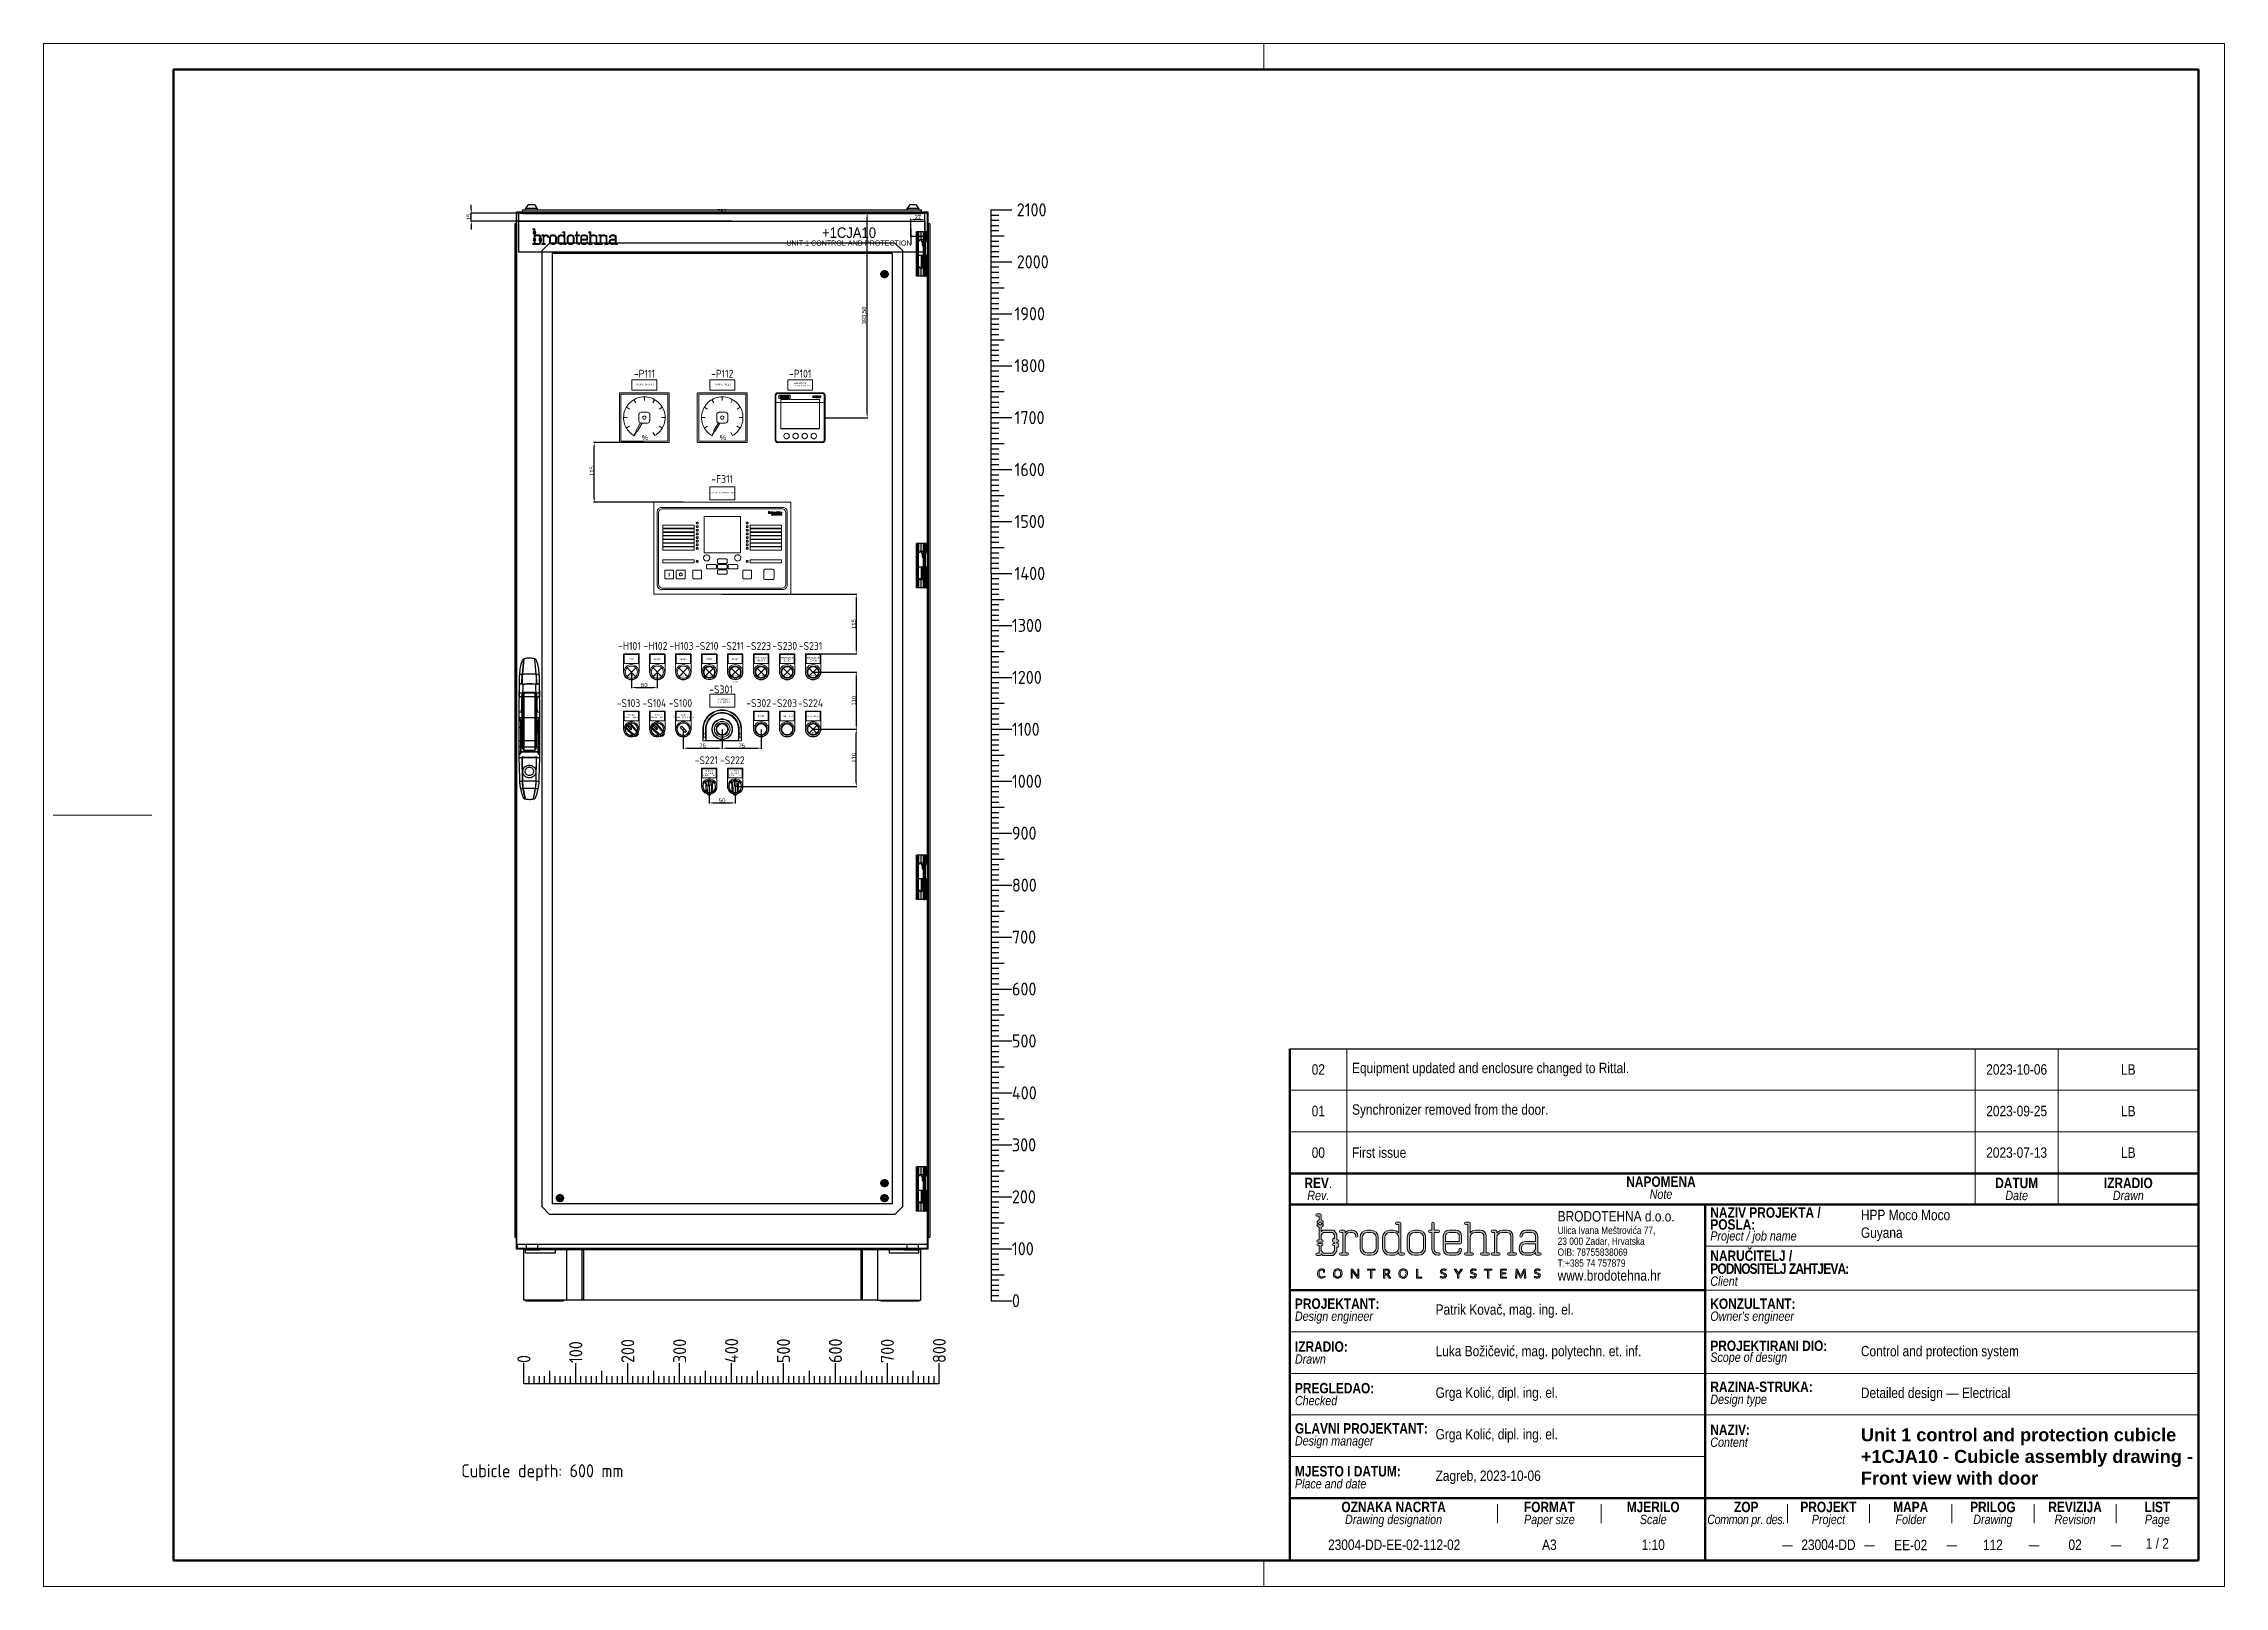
# Paper-space layout '1' of a CAD drawing. Header units: millimetres. Extents: x 33 to 453, y -132 to 165.
# The model-space entities are those that its viewports show. They can reach past a viewport. Long polylines and large blocks are cut down to what shows.
import ezdxf
from ezdxf.enums import TextEntityAlignment as Align

# ---------------------------------------------------------------- set-up
doc = ezdxf.new("R2010")
doc.units = ezdxf.units.MM
doc.layers.add('! NO PLOT !', color=7, linetype='Continuous', true_color=0xff75dd, plot=False)
doc.layers.add('000-PI-Oprema', color=30, linetype='Continuous', lineweight=5)
doc.layers.add('SI-SASTAVNICA-Ispuna', color=222, linetype='Continuous', lineweight=9)
for name, color, linetype in [('000-PI-ORMAR', 2, 'Continuous'), ('000-PI_TEXT', 7, 'Continuous'), ('AUT_7', 7, 'Continuous'), ('AUT_TEXT', 7, 'Continuous'), ('bth_logo_20161006_LOGO_FINAL_CMYK_zasicena_crna', 7, 'Continuous'), ('KONSTSASTAVNICE', 7, 'Continuous'), ('Voltage Level 2', 3, 'Continuous')]:
    doc.layers.add(name, color=color, linetype=linetype)
doc.styles.add('OPIS', font='arial.ttf')
doc.styles.add('PI0', font='isocpeur.ttf', dxfattribs={"width": 0.9})
doc.styles.get("Standard").update_dxf_attribs({"font": 'arial.ttf'})
doc.styles.add('STYLE2', font='arial.ttf', dxfattribs={"height": 1.6})
doc.dimstyles.new('ISO-25-lb', dxfattribs={"dimtxt": 8, "dimasz": 8, "dimexe": 1.25, "dimexo": 0.625, "dimtad": 1, "dimtxsty": 'Standard', "dimcen": 5, "dimadec": 0, "dimazin": 0, "dimtfac": 1, "dimtmove": 0, "dimatfit": 3, "dimfxl": 0, "dimarcsym": 0})

psp = doc.layouts.new('1')

# ---------------------------------------------------------------- texts
at = {"layer": 'SI-SASTAVNICA-Ispuna', "char_height": 2, "style": 'OPIS'}
for s, insert, width, attachment_point, line_spacing_factor in [('{\\fArial Narrow|b0|i0|c238|p34;02}', (278.91, -32.84), 11, 5, 0.75), ('{\\fArial Narrow|b0|i0|c238|p34;Equipment updated and enclosure changed to Rittal.}', (285.41, -32.84), 119, 4, 0.75), ('{\\fArial Narrow|b0|i0|c238|p34;2023-10-06}', (413.41, -32.84), 16, 5, 0.75), ('{\\fArial Narrow|b0|i0|c238|p34;LB}', (434.91, -32.84), 27, 5, 0.75), ('{\\fArial Narrow|b0|i0|c238|p34;01}', (278.91, -40.84), 11, 5, 0.75), ('{\\fArial Narrow|b0|i0|c238|p34;Synchronizer removed from the door.}', (285.41, -40.84), 119, 4, 0.75), ('{\\fArial Narrow|b0|i0|c238|p34;2023-09-25}', (413.41, -40.84), 16, 5, 0.75), ('{\\fArial Narrow|b0|i0|c238|p34;LB}', (434.91, -40.84), 27, 5, 0.75), ('{\\fArial Narrow|b0|i0|c238|p34;00}', (278.91, -48.84), 11, 5, 0.75), ('{\\fArial Narrow|b0|i0|c238|p34;First issue}', (285.41, -48.84), 119, 4, 0.75), ('{\\fArial Narrow|b0|i0|c238|p34;2023-07-13}', (413.41, -48.84), 16, 5, 0.75), ('{\\fArial Narrow|b0|i0|c238|p34;LB}', (434.91, -48.84), 27, 5, 0.75), ('\\pt2;{\\fArial Narrow|b0|i0|c238|p34;HPP Moco Moco\\PGuyana}', (383.41, -62.84), 65, 4, 1.02), ('{\\fArial Narrow|b0|i0|c238|p34;Patrik Kovač, mag. ing. el. }', (301.5, -79.34), 34.9306, 4, 1.02), ('{\\fArial Narrow|b0|i0|c238|p34;Luka Božičević, mag. polytechn. et. inf.}', (301.5, -87.34), 43.1892, 4, 1.02), ('{\\fArial Narrow|b0|i0|c238|p34;Control and protection system}', (383.41, -87.34), 65, 4, 1.02), ('{\\fArial Narrow|b0|i0|c238|p34;Grga Kolić, dipl. ing. el. }', (301.5, -95.34), 34.9306, 4, 1.02), ('{\\fArial Narrow|b0|i0|c238|p34;Detailed design \\H1.0417x;― \\H0.95997x;Electrical}', (383.41, -95.34), 65, 4, 1.02), ('{\\fArial Narrow|b0|i0|c238|p34;Detailed design \\H1.0417x;― \\H0.95997x;Electrical}', (383.41, -95.34), 65, 4, 1.02), ('{\\fArial Narrow|b0|i0|c238|p34;Grga Kolić, dipl. ing. el. }', (301.5, -103.34), 34.9306, 4, 1.02), ('{\\fArial Narrow|b0|i0|c238|p34;Zagreb, 2023-10-06}', (301.5, -111.34), 34.9306, 4, 0.75), ('{\\fArial Narrow|b0|i0|c238|p34;23004-DD-EE-02-112-02}', (293.52, -124.34), 40, 5, 0.84), ('{\\fArial Narrow|b0|i0|c238|p34;A3}', (323.41, -124.34), 20, 5, 0.84), ('{\\fArial Narrow|b0|i0|c0|p34;1:10}', (343.41, -124.34), 20, 5, 0.84), ('{\\fArial Narrow|b0|i0|c238|p34;23004-DD}', (377.16, -124.34), 15.8333, 5, 0.84), ('{\\fArial Narrow|b0|i0|c238|p34;EE-02}', (393, -124.4), 15.8333, 5, 0.84), ('{\\fArial Narrow|b0|i0|c238|p34;112}', (408.83, -124.34), 15.8333, 5, 0.84), ('{\\fArial Narrow|b0|i0|c238|p34;02}', (424.66, -124.34), 15.8333, 5, 0.84), ('{\\fArial Narrow|b0|i0|c238|p34;1 / 2}', (440.5, -124.09), 15.8333, 5, 0.84)]:
    psp.add_mtext(s, dxfattribs=dict(at, insert=insert, width=width, attachment_point=attachment_point, line_spacing_factor=line_spacing_factor))
at = {"layer": 'SI-SASTAVNICA-Ispuna', "insert": (383.41, -107.34), "char_height": 2.5, "width": 65, "attachment_point": 4, "style": 'OPIS'}
psp.add_mtext('{\\fArial|b1|i0|c238|p34;Unit 1 control and protection cubicle +1CJA10 - Cubicle assembly drawing - Front view with door}', dxfattribs=at)

msp = doc.modelspace()

# ---------------------------------------------------------------- texts
at = {"layer": '! NO PLOT !', "char_height": 3, "width": 27.82747, "attachment_point": 5, "style": 'PI0'}
for s, insert in [('{\\fISOCPEUR|b0|i0|c238|p34;red}', (43237.968, 37669.366)), ('{\\fISOCPEUR|b0|i0|c238|p34;yellow}', (43287.968, 37669.366)), ('{\\fISOCPEUR|b0|i0|c238|p34;white}', (43338.068, 37669.366)), ('{\\fISOCPEUR|b0|i0|c238|p34;white}', (43388.068, 37669.416)), ('{\\fISOCPEUR|b0|i0|c238|p34;green}', (43438.068, 37668.971)), ('{\\fISOCPEUR|b0|i0|c238|p34;white}', (43438.068, 37657.063)), ('{\\fISOCPEUR|b0|i0|c238|p34;white}', (43488.018, 37669.366)), ('{\\fISOCPEUR|b0|i0|c238|p34;red}', (43538.018, 37669.366)), ('{\\fISOCPEUR|b0|i0|c238|p34;green}', (43588.018, 37669.366)), ('{\\fISOCPEUR|b0|i0|c238|p34;white}', (43588.018, 37559.366))]:
    msp.add_mtext(s, dxfattribs=dict(at, insert=insert))
at = {"char_height": 15, "width": 16.78721, "attachment_point": 5, "style": 'PI0'}
for s, insert in [('-P111', (43263.089, 38250.636)), ('-P112', (43413.089, 38250.636)), ('-P101', (43563.155, 38250.636)), ('-{\\fISOCPEUR|b0|i0|c238|p34;F3}11', (43413.018, 38047.794))]:
    msp.add_mtext(s, dxfattribs=dict(at, insert=insert))
at = {"layer": '000-PI-Oprema'}
for p in [(43264.203, 38127.509), (43414.203, 38127.509)]:
    msp.add_text('%%%', height=9.5625, dxfattribs=at).set_placement(p, align=Align.MIDDLE_CENTER)
at = {"layer": '000-PI_TEXT', "style": 'PI0', "width": 0.9}
for s, p in [('-H101', (43234.422, 37726.439)), ('-H102', (43284.422, 37726.439)), ('-H103', (43334.472, 37726.439)), ('-S210', (43383.131, 37726.489)), ('-S211', (43433.131, 37726.489)), ('-S223', (43483.081, 37726.439)), ('-S230', (43533.431, 37726.439)), ('-S231', (43583.081, 37726.439)), ('-S301', (43410.637, 37642.986)), ('-S103', (43232.446, 37616.439)), ('-S104', (43282.445, 37616.439)), ('-S100', (43332.446, 37616.539)), ('-S302', (43483.081, 37616.581)), ('-S203', (43533.081, 37616.439)), ('-S224', (43583.081, 37616.439)), ('-S221', (43382.445, 37506.439)), ('-S222', (43432.445, 37506.439))]:
    msp.add_text(s, height=15, dxfattribs=at).set_placement(p, align=Align.MIDDLE)
at = {"layer": '000-PI_TEXT', "linetype": 'Continuous', "char_height": 3, "style": 'PI0'}
for s, insert, width, attachment_point in [('TURBINE OPENING', (43263.018, 38229.985), 58.2158, 5), ('TURBINE SPEED', (43413.018, 38229.985), 58.2158, 5), ('GENERATOR\\PEL. MEASUREMENTS', (43563.084, 38229.985), 58.2158, 5), ('{\\fISOCPEUR|b0|i0|c238|p34;GENERATOR PROTECTION}', (43413.018, 38021.488), 58.2158, 5), ('\\pi14.82;EMERGENCY\\P\\pi15.225;SHUTDOWN', (43389.018, 37620.919), 48, 4)]:
    msp.add_mtext(s, dxfattribs=dict(at, insert=insert, width=width, attachment_point=attachment_point))
at = {"layer": '000-PI_TEXT', "attachment_point": 5, "style": 'PI0'}
for s, insert, char_height, width in [('TRIP', (43238.018, 37701.019), 3, 27.82747), ('ALARM', (43288.018, 37701.019), 3, 27.82747), ('{\\fISOCPEUR|b0|i0|c238|p34;READY}', (43338.068, 37701.019), 3, 27.82747), ('STOP', (43388.068, 37701.069), 3, 24.5), ('START', (43438.068, 37701.069), 3, 24.5), ('EXCITATION ON/OFF', (43488.018, 37701.019), 3, 24.5), ('GENERATOR CB OFF', (43538.018, 37701.019), 3, 24.5), ('GENERATOR CB {\\fISOCPEUR|b0|i0|c238|p34;ON}', (43588.018, 37701.019), 3, 24.5), ('CONTROL\\PLOCAL    REMOTE', (43238.018, 37591.369), 2.5, 24.5), ('MODE\\PMANUAL   AUTO', (43288.018, 37591.369), 2.5, 24.5), ('MODE\\PNORMAL  MAINTENANCE', (43338.018, 37591.369), 2.5, 35.47392), ('{\\fISOCPEUR|b0|i0|c238|p34;RESET}', (43488.018, 37591.16), 3, 24.5), ('LAMP TEST', (43538.018, 37591.019), 3, 24.5), ('BRAKE ON/OFF', (43588.018, 37591.019), 3, 24.5), ('TURBINE\\PSETPOINT\\PDOWN    UP ', (43388.018, 37481.369), 2.5, 24.5), ('EXCITATION\\PSETPOINT\\PDOWN    UP ', (43438.018, 37481.369), 2.5, 24.5)]:
    msp.add_mtext(s, dxfattribs=dict(at, insert=insert, char_height=char_height, width=width))
at = {"layer": 'AUT_7', "linetype": 'Continuous', "insert": (43657.232, 38514.519), "char_height": 20, "width": 238.08137, "attachment_point": 5, "line_spacing_factor": 0.75, "style": 'PI0'}
msp.add_mtext('{\\fArial|b0|i0|c0|p34;+\\fArial|b0|i0|c238|p34;1CJA10\\fArial|b0|i0|c0|p34;\\P\\H0.5x;\\C7;UNIT 1 CONTROL AND PROTECTION}', dxfattribs=at)
at = {"layer": 'AUT_TEXT', "style": 'PI0', "width": 0.9}
msp.add_text('Cubicle depth: 600 mm', height=25, dxfattribs=at).set_placement((43066.649, 36134.891), align=Align.MIDDLE)

# ---------------------------------------------------------------- blocks, each defined once
blk = doc.blocks.new('SI-Sastavnica-Okvir-A3')
at = {"lineweight": 5}
for p, q in [((-180, 292), (-180, 287)), ((-413.18, 143.5), (-396.75, 143.5)), ((-413.18, 143.5), (-394.18, 143.5)), ((-180, 0), (-180, -5))]:
    blk.add_line(p, q, dxfattribs=at)
blk.add_lwpolyline([(-415, -5), (5, -5), (5, 292), (-415, 292)], close=True, dxfattribs=at)
at = {"lineweight": 50}
blk.add_lwpolyline([(0, 0), (-390, 0), (-390, 287), (0, 287)], close=True, dxfattribs=at)
blk = doc.blocks.new('SI-Sastavnica-Rev-Eng-hrv')
at = {"lineweight": 50}
for p, q in [((-175, 30), (-175, 0)), ((0, 0), (0, 30)), ((0, 6), (-175, 6)), ((0, 0), (-175, 0))]:
    blk.add_line(p, q, dxfattribs=at)
at = {"lineweight": 18}
for p, q in [((0, 30), (-175, 30)), ((-164, 0), (-164, 30)), ((-43, 0), (-43, 30)), ((-27, 0), (-27, 30)), ((0, 22), (-175, 22)), ((0, 14), (-175, 14))]:
    blk.add_line(p, q, dxfattribs=at)
at = {"char_height": 2, "attachment_point": 5, "line_spacing_factor": 0.75, "style": 'OPIS'}
for s, insert, width in [('{\\fArial Narrow|b1|i0|c238|p34;REV\\fArial Narrow|b0|i0|c238|p34;.\\P\\fArial Narrow|b0|i1|c238|p34;\\H0.9x;Rev.}', (-169.5, 3), 11), ('{\\fArial Narrow|b1|i0|c238|p34;NAPOMENA\\P\\fArial Narrow|b0|i1|c238|p34;\\H0.9x;Note}', (-103.5, 3.25), 121), ('{\\fArial Narrow|b1|i0|c238|p34;DATUM\\fArial Narrow|b0|i0|c238|p34;\\P\\fArial Narrow|b0|i1|c238|p34;\\H0.9x;Date}', (-35, 3), 16), ('{\\fArial Narrow|b1|i0|c238|p34;IZRADIO\\P\\fArial Narrow|b0|i1|c238|p34;\\H0.9x;Drawn}', (-13.5, 3), 27)]:
    blk.add_mtext(s, dxfattribs=dict(at, insert=insert, width=width))
blk = doc.blocks.new('Sastavnica_brodotehna_AFRY')
at = {"linetype": 'Continuous', "lineweight": 0, "true_color": 0x00aeef}
h = blk.add_hatch(color=140, dxfattribs=at)
h.dxf.hatch_style = 1
edge = h.paths.add_edge_path()
edge.add_line((279.47, -61.83), (279.47, -60.84))
edge.add_spline(control_points=[(279.47, -60.84), (279.47, -60.72), (279.38, -60.63), (279.26, -60.63)], knot_values=[0, 0, 0, 0, 1, 1, 1, 1], degree=3, periodic=0)
edge.add_line((279.26, -60.63), (278.63, -60.63))
edge.add_spline(control_points=[(278.63, -60.63), (278.51, -60.63), (278.41, -60.72), (278.41, -60.84)], knot_values=[0, 0, 0, 0, 1, 1, 1, 1], degree=3, periodic=0)
edge.add_spline(control_points=[(278.41, -60.84), (278.41, -60.96), (278.51, -61.05), (278.63, -61.05)], knot_values=[0, 0, 0, 0, 1, 1, 1, 1], degree=3, periodic=0)
edge.add_line((278.63, -61.05), (279.05, -61.05))
edge.add_line((279.05, -61.05), (279.05, -61.83))
edge.add_line((279.05, -61.83), (279.04, -61.84))
edge.add_spline(control_points=[(279.04, -61.84), (278.88, -61.9), (278.74, -62.02), (278.67, -62.17)], knot_values=[0, 0, 0, 0, 1, 1, 1, 1], degree=3, periodic=0)
edge.add_spline(control_points=[(278.67, -62.17), (278.62, -62.28), (278.67, -62.4), (278.78, -62.45)], knot_values=[0, 0, 0, 0, 1, 1, 1, 1], degree=3, periodic=0)
edge.add_spline(control_points=[(278.78, -62.45), (278.8, -62.46), (278.83, -62.47), (278.86, -62.47)], knot_values=[0, 0, 0, 0, 1, 1, 1, 1], degree=3, periodic=0)
edge.add_spline(control_points=[(278.86, -62.47), (278.94, -62.47), (279.02, -62.42), (279.06, -62.35)], knot_values=[0, 0, 0, 0, 1, 1, 1, 1], degree=3, periodic=0)
edge.add_spline(control_points=[(279.06, -62.35), (279.09, -62.27), (279.17, -62.22), (279.26, -62.22)], knot_values=[0, 0, 0, 0, 1, 1, 1, 1], degree=3, periodic=0)
edge.add_spline(control_points=[(279.26, -62.22), (279.35, -62.22), (279.43, -62.27), (279.47, -62.35)], knot_values=[0, 0, 0, 0, 1, 1, 1, 1], degree=3, periodic=0)
edge.add_spline(control_points=[(279.47, -62.35), (279.51, -62.45), (279.63, -62.5), (279.75, -62.45)], knot_values=[0, 0, 0, 0, 1, 1, 1, 1], degree=3, periodic=0)
edge.add_spline(control_points=[(279.75, -62.45), (279.85, -62.4), (279.9, -62.28), (279.85, -62.17)], knot_values=[0, 0, 0, 0, 1, 1, 1, 1], degree=3, periodic=0)
edge.add_spline(control_points=[(279.85, -62.17), (279.78, -62.02), (279.65, -61.9), (279.48, -61.84)], knot_values=[0, 0, 0, 0, 1, 1, 1, 1], degree=3, periodic=0)
edge.add_line((279.48, -61.84), (279.47, -61.83))
edge = h.paths.add_edge_path()
edge.add_line((279.47, -63.19), (279.48, -63.19))
edge.add_spline(control_points=[(279.48, -63.19), (279.65, -63.13), (279.78, -63.01), (279.85, -62.85)], knot_values=[0, 0, 0, 0, 1, 1, 1, 1], degree=3, periodic=0)
edge.add_spline(control_points=[(279.85, -62.85), (279.88, -62.8), (279.88, -62.74), (279.86, -62.69)], knot_values=[0, 0, 0, 0, 1, 1, 1, 1], degree=3, periodic=0)
edge.add_spline(control_points=[(279.86, -62.69), (279.84, -62.64), (279.8, -62.6), (279.75, -62.57)], knot_values=[0, 0, 0, 0, 1, 1, 1, 1], degree=3, periodic=0)
edge.add_spline(control_points=[(279.75, -62.57), (279.72, -62.56), (279.69, -62.55), (279.66, -62.55)], knot_values=[0, 0, 0, 0, 1, 1, 1, 1], degree=3, periodic=0)
edge.add_spline(control_points=[(279.66, -62.55), (279.58, -62.55), (279.5, -62.6), (279.47, -62.68)], knot_values=[0, 0, 0, 0, 1, 1, 1, 1], degree=3, periodic=0)
edge.add_spline(control_points=[(279.47, -62.68), (279.43, -62.75), (279.35, -62.8), (279.26, -62.8)], knot_values=[0, 0, 0, 0, 1, 1, 1, 1], degree=3, periodic=0)
edge.add_spline(control_points=[(279.26, -62.8), (279.17, -62.8), (279.09, -62.75), (279.06, -62.68)], knot_values=[0, 0, 0, 0, 1, 1, 1, 1], degree=3, periodic=0)
edge.add_spline(control_points=[(279.06, -62.68), (279.02, -62.6), (278.94, -62.55), (278.86, -62.55)], knot_values=[0, 0, 0, 0, 1, 1, 1, 1], degree=3, periodic=0)
edge.add_spline(control_points=[(278.86, -62.55), (278.83, -62.55), (278.8, -62.56), (278.78, -62.57)], knot_values=[0, 0, 0, 0, 1, 1, 1, 1], degree=3, periodic=0)
edge.add_spline(control_points=[(278.78, -62.57), (278.72, -62.6), (278.69, -62.64), (278.67, -62.69)], knot_values=[0, 0, 0, 0, 1, 1, 1, 1], degree=3, periodic=0)
edge.add_spline(control_points=[(278.67, -62.69), (278.65, -62.74), (278.65, -62.8), (278.67, -62.85)], knot_values=[0, 0, 0, 0, 1, 1, 1, 1], degree=3, periodic=0)
edge.add_spline(control_points=[(278.67, -62.85), (278.74, -63.01), (278.88, -63.13), (279.04, -63.19)], knot_values=[0, 0, 0, 0, 1, 1, 1, 1], degree=3, periodic=0)
edge.add_line((279.04, -63.19), (279.05, -63.19))
edge.add_line((279.05, -63.19), (279.05, -65.64))
edge.add_line((279.05, -65.64), (278.86, -65.64))
edge.add_spline(control_points=[(278.86, -65.64), (278.75, -65.64), (278.65, -65.74), (278.65, -65.85)], knot_values=[0, 0, 0, 0, 1, 1, 1, 1], degree=3, periodic=0)
edge.add_spline(control_points=[(278.65, -65.85), (278.65, -65.97), (278.75, -66.07), (278.86, -66.07)], knot_values=[0, 0, 0, 0, 1, 1, 1, 1], degree=3, periodic=0)
edge.add_line((278.86, -66.07), (279.66, -66.07))
edge.add_spline(control_points=[(279.66, -66.07), (279.78, -66.07), (279.87, -65.97), (279.87, -65.85)], knot_values=[0, 0, 0, 0, 1, 1, 1, 1], degree=3, periodic=0)
edge.add_spline(control_points=[(279.87, -65.85), (279.87, -65.74), (279.78, -65.64), (279.66, -65.64)], knot_values=[0, 0, 0, 0, 1, 1, 1, 1], degree=3, periodic=0)
edge.add_line((279.66, -65.64), (279.47, -65.64))
edge.add_line((279.47, -65.64), (279.47, -64.69))
edge.add_line((279.47, -64.69), (279.9, -64.19))
edge.add_line((279.9, -64.19), (281.66, -64.19))
edge.add_line((281.66, -64.19), (281.67, -64.2))
edge.add_line((281.67, -64.2), (282.05, -64.69))
edge.add_line((282.05, -64.69), (282.05, -65.39))
edge.add_line((282.05, -65.39), (282.03, -65.37))
edge.add_spline(control_points=[(282.03, -65.37), (281.97, -65.33), (281.87, -65.32), (281.8, -65.36)], knot_values=[0, 0, 0, 0, 1, 1, 1, 1], degree=3, periodic=0)
edge.add_spline(control_points=[(281.8, -65.36), (281.75, -65.38), (281.71, -65.43), (281.7, -65.48)], knot_values=[0, 0, 0, 0, 1, 1, 1, 1], degree=3, periodic=0)
edge.add_spline(control_points=[(281.7, -65.48), (281.68, -65.54), (281.69, -65.6), (281.72, -65.65)], knot_values=[0, 0, 0, 0, 1, 1, 1, 1], degree=3, periodic=0)
edge.add_line((281.72, -65.65), (281.74, -65.69))
edge.add_line((281.74, -65.69), (281.73, -65.69))
edge.add_spline(control_points=[(281.73, -65.69), (281.68, -65.73), (281.65, -65.79), (281.65, -65.85)], knot_values=[0, 0, 0, 0, 1, 1, 1, 1], degree=3, periodic=0)
edge.add_spline(control_points=[(281.65, -65.85), (281.65, -65.97), (281.75, -66.07), (281.86, -66.07)], knot_values=[0, 0, 0, 0, 1, 1, 1, 1], degree=3, periodic=0)
edge.add_line((281.86, -66.07), (281.95, -66.07))
edge.add_line((281.95, -66.07), (281.95, -66.07))
edge.add_line((281.95, -66.07), (282.09, -66.32))
edge.add_line((282.09, -66.32), (281.86, -66.32))
edge.add_spline(control_points=[(281.86, -66.32), (281.75, -66.32), (281.65, -66.41), (281.65, -66.53)], knot_values=[0, 0, 0, 0, 1, 1, 1, 1], degree=3, periodic=0)
edge.add_spline(control_points=[(281.65, -66.53), (281.65, -66.65), (281.75, -66.74), (281.86, -66.74)], knot_values=[0, 0, 0, 0, 1, 1, 1, 1], degree=3, periodic=0)
edge.add_line((281.86, -66.74), (282.05, -66.74))
edge.add_line((282.05, -66.74), (282.05, -67.7))
edge.add_line((282.05, -67.7), (282.05, -67.7))
edge.add_line((282.05, -67.7), (281.66, -68.19))
edge.add_line((281.66, -68.19), (279.9, -68.19))
edge.add_line((279.9, -68.19), (279.9, -68.19))
edge.add_line((279.9, -68.19), (279.47, -67.69))
edge.add_line((279.47, -67.69), (279.47, -66.74))
edge.add_line((279.47, -66.74), (279.66, -66.74))
edge.add_spline(control_points=[(279.66, -66.74), (279.78, -66.74), (279.87, -66.65), (279.87, -66.53)], knot_values=[0, 0, 0, 0, 1, 1, 1, 1], degree=3, periodic=0)
edge.add_spline(control_points=[(279.87, -66.53), (279.87, -66.41), (279.78, -66.32), (279.66, -66.32)], knot_values=[0, 0, 0, 0, 1, 1, 1, 1], degree=3, periodic=0)
edge.add_line((279.66, -66.32), (278.86, -66.32))
edge.add_spline(control_points=[(278.86, -66.32), (278.75, -66.32), (278.65, -66.41), (278.65, -66.53)], knot_values=[0, 0, 0, 0, 1, 1, 1, 1], degree=3, periodic=0)
edge.add_spline(control_points=[(278.65, -66.53), (278.65, -66.65), (278.75, -66.74), (278.86, -66.74)], knot_values=[0, 0, 0, 0, 1, 1, 1, 1], degree=3, periodic=0)
edge.add_line((278.86, -66.74), (279.05, -66.74))
edge.add_line((279.05, -66.74), (279.05, -68.19))
edge.add_line((279.05, -68.19), (278.63, -68.19))
edge.add_spline(control_points=[(278.63, -68.19), (278.51, -68.19), (278.41, -68.29), (278.41, -68.4)], knot_values=[0, 0, 0, 0, 1, 1, 1, 1], degree=3, periodic=0)
edge.add_spline(control_points=[(278.41, -68.4), (278.41, -68.52), (278.51, -68.62), (278.63, -68.62)], knot_values=[0, 0, 0, 0, 1, 1, 1, 1], degree=3, periodic=0)
edge.add_line((278.63, -68.62), (279.26, -68.62))
edge.add_spline(control_points=[(279.26, -68.62), (279.38, -68.62), (279.47, -68.52), (279.47, -68.4)], knot_values=[0, 0, 0, 0, 1, 1, 1, 1], degree=3, periodic=0)
edge.add_line((279.47, -68.4), (279.47, -68.35))
edge.add_line((279.47, -68.35), (279.64, -68.54))
edge.add_spline(control_points=[(279.64, -68.54), (279.68, -68.59), (279.74, -68.62), (279.8, -68.62)], knot_values=[0, 0, 0, 0, 1, 1, 1, 1], degree=3, periodic=0)
edge.add_line((279.8, -68.62), (281.77, -68.62))
edge.add_spline(control_points=[(281.77, -68.62), (281.83, -68.62), (281.9, -68.59), (281.94, -68.53)], knot_values=[0, 0, 0, 0, 1, 1, 1, 1], degree=3, periodic=0)
edge.add_line((281.94, -68.53), (282.43, -67.9))
edge.add_spline(control_points=[(282.43, -67.9), (282.46, -67.86), (282.47, -67.82), (282.47, -67.77)], knot_values=[0, 0, 0, 0, 1, 1, 1, 1], degree=3, periodic=0)
edge.add_line((282.47, -67.77), (282.47, -67))
edge.add_line((282.47, -67), (282.49, -67.01))
edge.add_spline(control_points=[(282.49, -67.01), (282.53, -67.04), (282.57, -67.05), (282.62, -67.05)], knot_values=[0, 0, 0, 0, 1, 1, 1, 1], degree=3, periodic=0)
edge.add_spline(control_points=[(282.62, -67.05), (282.66, -67.05), (282.69, -67.04), (282.72, -67.03)], knot_values=[0, 0, 0, 0, 1, 1, 1, 1], degree=3, periodic=0)
edge.add_spline(control_points=[(282.72, -67.03), (282.82, -66.97), (282.86, -66.84), (282.81, -66.74)], knot_values=[0, 0, 0, 0, 1, 1, 1, 1], degree=3, periodic=0)
edge.add_line((282.81, -66.74), (282.78, -66.7))
edge.add_line((282.78, -66.7), (282.79, -66.69))
edge.add_spline(control_points=[(282.79, -66.69), (282.84, -66.65), (282.87, -66.59), (282.87, -66.53)], knot_values=[0, 0, 0, 0, 1, 1, 1, 1], degree=3, periodic=0)
edge.add_spline(control_points=[(282.87, -66.53), (282.87, -66.41), (282.78, -66.32), (282.66, -66.32)], knot_values=[0, 0, 0, 0, 1, 1, 1, 1], degree=3, periodic=0)
edge.add_line((282.66, -66.32), (282.57, -66.32))
edge.add_line((282.57, -66.32), (282.57, -66.31))
edge.add_line((282.57, -66.31), (282.43, -66.07))
edge.add_line((282.43, -66.07), (282.66, -66.07))
edge.add_spline(control_points=[(282.66, -66.07), (282.78, -66.07), (282.87, -65.97), (282.87, -65.85)], knot_values=[0, 0, 0, 0, 1, 1, 1, 1], degree=3, periodic=0)
edge.add_spline(control_points=[(282.87, -65.85), (282.87, -65.74), (282.78, -65.64), (282.66, -65.64)], knot_values=[0, 0, 0, 0, 1, 1, 1, 1], degree=3, periodic=0)
edge.add_line((282.66, -65.64), (282.47, -65.64))
edge.add_line((282.47, -65.64), (282.47, -64.61))
edge.add_spline(control_points=[(282.47, -64.61), (282.47, -64.57), (282.46, -64.52), (282.43, -64.48)], knot_values=[0, 0, 0, 0, 1, 1, 1, 1], degree=3, periodic=0)
edge.add_line((282.43, -64.48), (281.94, -63.85))
edge.add_spline(control_points=[(281.94, -63.85), (281.9, -63.8), (281.83, -63.77), (281.77, -63.77)], knot_values=[0, 0, 0, 0, 1, 1, 1, 1], degree=3, periodic=0)
edge.add_line((281.77, -63.77), (279.8, -63.77))
edge.add_spline(control_points=[(279.8, -63.77), (279.74, -63.77), (279.68, -63.79), (279.64, -63.84)], knot_values=[0, 0, 0, 0, 1, 1, 1, 1], degree=3, periodic=0)
edge.add_line((279.64, -63.84), (279.47, -64.04))
edge.add_line((279.47, -64.04), (279.47, -63.19))
at = {"linetype": 'Continuous', "lineweight": 0}
h = blk.add_hatch(color=256, dxfattribs=at)
h.dxf.hatch_style = 1
edge = h.paths.add_edge_path()
edge.add_spline(control_points=[(284.09, -65.15), (284.09, -64.63), (284.51, -64.21), (285.03, -64.21)], knot_values=[0, 0, 0, 0, 1, 1, 1, 1], degree=3, periodic=0)
edge.add_line((285.03, -64.21), (285.41, -64.21))
edge.add_spline(control_points=[(285.41, -64.21), (285.79, -64.21), (286.1, -64.51), (286.1, -64.89)], knot_values=[0, 0, 0, 0, 1, 1, 1, 1], degree=3, periodic=0)
edge.add_spline(control_points=[(286.1, -64.89), (286.1, -65.01), (286.19, -65.11), (286.32, -65.11)], knot_values=[0, 0, 0, 0, 1, 1, 1, 1], degree=3, periodic=0)
edge.add_spline(control_points=[(286.32, -65.11), (286.44, -65.11), (286.53, -65.02), (286.53, -64.89)], knot_values=[0, 0, 0, 0, 1, 1, 1, 1], degree=3, periodic=0)
edge.add_spline(control_points=[(286.53, -64.89), (286.53, -64.27), (286.03, -63.77), (285.41, -63.77)], knot_values=[0, 0, 0, 0, 1, 1, 1, 1], degree=3, periodic=0)
edge.add_line((285.41, -63.77), (285.15, -63.77))
edge.add_spline(control_points=[(285.15, -63.77), (284.74, -63.77), (284.34, -63.96), (284.09, -64.28)], knot_values=[0, 0, 0, 0, 1, 1, 1, 1], degree=3, periodic=0)
edge.add_line((284.09, -64.28), (284.09, -63.99))
edge.add_spline(control_points=[(284.09, -63.99), (284.09, -63.86), (283.99, -63.77), (283.86, -63.77)], knot_values=[0, 0, 0, 0, 1, 1, 1, 1], degree=3, periodic=0)
edge.add_line((283.86, -63.77), (283.22, -63.77))
edge.add_spline(control_points=[(283.22, -63.77), (283.09, -63.77), (283, -63.86), (283, -63.99)], knot_values=[0, 0, 0, 0, 1, 1, 1, 1], degree=3, periodic=0)
edge.add_spline(control_points=[(283, -63.99), (283, -64.11), (283.1, -64.21), (283.22, -64.21)], knot_values=[0, 0, 0, 0, 1, 1, 1, 1], degree=3, periodic=0)
edge.add_line((283.22, -64.21), (283.65, -64.21))
edge.add_line((283.65, -64.21), (283.65, -68.15))
edge.add_line((283.65, -68.15), (283.22, -68.15))
edge.add_spline(control_points=[(283.22, -68.15), (283.09, -68.15), (283, -68.24), (283, -68.37)], knot_values=[0, 0, 0, 0, 1, 1, 1, 1], degree=3, periodic=0)
edge.add_spline(control_points=[(283, -68.37), (283, -68.5), (283.1, -68.59), (283.22, -68.59)], knot_values=[0, 0, 0, 0, 1, 1, 1, 1], degree=3, periodic=0)
edge.add_line((283.22, -68.59), (284.51, -68.59))
edge.add_spline(control_points=[(284.51, -68.59), (284.63, -68.59), (284.73, -68.49), (284.73, -68.37)], knot_values=[0, 0, 0, 0, 1, 1, 1, 1], degree=3, periodic=0)
edge.add_spline(control_points=[(284.73, -68.37), (284.73, -68.25), (284.64, -68.15), (284.51, -68.15)], knot_values=[0, 0, 0, 0, 1, 1, 1, 1], degree=3, periodic=0)
edge.add_line((284.51, -68.15), (284.09, -68.15))
edge.add_line((284.09, -68.15), (284.09, -65.15))
edge = h.paths.add_edge_path()
edge.add_spline(control_points=[(288.32, -63.77), (287.56, -63.77), (286.94, -64.39), (286.94, -65.15)], knot_values=[0, 0, 0, 0, 1, 1, 1, 1], degree=3, periodic=0)
edge.add_line((286.94, -65.15), (286.94, -67.21))
edge.add_spline(control_points=[(286.94, -67.21), (286.94, -67.97), (287.56, -68.59), (288.32, -68.59)], knot_values=[0, 0, 0, 0, 1, 1, 1, 1], degree=3, periodic=0)
edge.add_line((288.32, -68.59), (289.09, -68.59))
edge.add_spline(control_points=[(289.09, -68.59), (289.85, -68.59), (290.47, -67.97), (290.47, -67.21)], knot_values=[0, 0, 0, 0, 1, 1, 1, 1], degree=3, periodic=0)
edge.add_line((290.47, -67.21), (290.47, -65.15))
edge.add_spline(control_points=[(290.47, -65.15), (290.47, -64.39), (289.85, -63.77), (289.09, -63.77)], knot_values=[0, 0, 0, 0, 1, 1, 1, 1], degree=3, periodic=0)
edge.add_line((289.09, -63.77), (288.32, -63.77))
edge = h.paths.add_edge_path(flags=16)
edge.add_spline(control_points=[(287.38, -65.15), (287.38, -64.63), (287.8, -64.21), (288.32, -64.21)], knot_values=[0, 0, 0, 0, 1, 1, 1, 1], degree=3, periodic=0)
edge.add_line((288.32, -64.21), (289.09, -64.21))
edge.add_spline(control_points=[(289.09, -64.21), (289.61, -64.21), (290.04, -64.63), (290.04, -65.15)], knot_values=[0, 0, 0, 0, 1, 1, 1, 1], degree=3, periodic=0)
edge.add_line((290.04, -65.15), (290.04, -67.21))
edge.add_spline(control_points=[(290.04, -67.21), (290.04, -67.73), (289.61, -68.15), (289.09, -68.15)], knot_values=[0, 0, 0, 0, 1, 1, 1, 1], degree=3, periodic=0)
edge.add_line((289.09, -68.15), (288.32, -68.15))
edge.add_spline(control_points=[(288.32, -68.15), (287.8, -68.15), (287.38, -67.73), (287.38, -67.21)], knot_values=[0, 0, 0, 0, 1, 1, 1, 1], degree=3, periodic=0)
edge.add_line((287.38, -67.21), (287.38, -65.15))
edge = h.paths.add_edge_path()
edge.add_spline(control_points=[(292.68, -63.77), (291.92, -63.77), (291.3, -64.39), (291.3, -65.15)], knot_values=[0, 0, 0, 0, 1, 1, 1, 1], degree=3, periodic=0)
edge.add_line((291.3, -65.15), (291.3, -67.21))
edge.add_spline(control_points=[(291.3, -67.21), (291.3, -67.97), (291.92, -68.59), (292.68, -68.59)], knot_values=[0, 0, 0, 0, 1, 1, 1, 1], degree=3, periodic=0)
edge.add_line((292.68, -68.59), (293.33, -68.59))
edge.add_spline(control_points=[(293.33, -68.59), (293.75, -68.59), (294.13, -68.4), (294.39, -68.08)], knot_values=[0, 0, 0, 0, 1, 1, 1, 1], degree=3, periodic=0)
edge.add_line((294.39, -68.08), (294.39, -68.38))
edge.add_spline(control_points=[(294.39, -68.38), (294.39, -68.5), (294.49, -68.59), (294.62, -68.59)], knot_values=[0, 0, 0, 0, 1, 1, 1, 1], degree=3, periodic=0)
edge.add_line((294.62, -68.59), (295.26, -68.59))
edge.add_spline(control_points=[(295.26, -68.59), (295.38, -68.59), (295.48, -68.5), (295.48, -68.38)], knot_values=[0, 0, 0, 0, 1, 1, 1, 1], degree=3, periodic=0)
edge.add_spline(control_points=[(295.48, -68.38), (295.48, -68.25), (295.38, -68.15), (295.26, -68.15)], knot_values=[0, 0, 0, 0, 1, 1, 1, 1], degree=3, periodic=0)
edge.add_line((295.26, -68.15), (294.83, -68.15))
edge.add_line((294.83, -68.15), (294.83, -62.44))
edge.add_spline(control_points=[(294.83, -62.44), (294.83, -62.32), (294.74, -62.23), (294.62, -62.23)], knot_values=[0, 0, 0, 0, 1, 1, 1, 1], degree=3, periodic=0)
edge.add_line((294.62, -62.23), (293.97, -62.23))
edge.add_spline(control_points=[(293.97, -62.23), (293.84, -62.23), (293.75, -62.32), (293.75, -62.44)], knot_values=[0, 0, 0, 0, 1, 1, 1, 1], degree=3, periodic=0)
edge.add_spline(control_points=[(293.75, -62.44), (293.75, -62.57), (293.84, -62.66), (293.97, -62.66)], knot_values=[0, 0, 0, 0, 1, 1, 1, 1], degree=3, periodic=0)
edge.add_line((293.97, -62.66), (294.39, -62.66))
edge.add_line((294.39, -62.66), (294.39, -64.28))
edge.add_spline(control_points=[(294.39, -64.28), (294.14, -63.96), (293.75, -63.77), (293.33, -63.77)], knot_values=[0, 0, 0, 0, 1, 1, 1, 1], degree=3, periodic=0)
edge.add_line((293.33, -63.77), (292.68, -63.77))
edge = h.paths.add_edge_path(flags=16)
edge.add_spline(control_points=[(291.74, -65.15), (291.74, -64.63), (292.16, -64.21), (292.68, -64.21)], knot_values=[0, 0, 0, 0, 1, 1, 1, 1], degree=3, periodic=0)
edge.add_line((292.68, -64.21), (293.45, -64.21))
edge.add_spline(control_points=[(293.45, -64.21), (293.97, -64.21), (294.39, -64.63), (294.39, -65.15)], knot_values=[0, 0, 0, 0, 1, 1, 1, 1], degree=3, periodic=0)
edge.add_line((294.39, -65.15), (294.39, -67.21))
edge.add_spline(control_points=[(294.39, -67.21), (294.39, -67.73), (293.97, -68.15), (293.45, -68.15)], knot_values=[0, 0, 0, 0, 1, 1, 1, 1], degree=3, periodic=0)
edge.add_line((293.45, -68.15), (292.68, -68.15))
edge.add_spline(control_points=[(292.68, -68.15), (292.16, -68.15), (291.74, -67.73), (291.74, -67.21)], knot_values=[0, 0, 0, 0, 1, 1, 1, 1], degree=3, periodic=0)
edge.add_line((291.74, -67.21), (291.74, -65.15))
edge = h.paths.add_edge_path()
edge.add_spline(control_points=[(297.43, -63.77), (296.67, -63.77), (296.05, -64.39), (296.05, -65.15)], knot_values=[0, 0, 0, 0, 1, 1, 1, 1], degree=3, periodic=0)
edge.add_line((296.05, -65.15), (296.05, -67.21))
edge.add_spline(control_points=[(296.05, -67.21), (296.05, -67.97), (296.67, -68.59), (297.43, -68.59)], knot_values=[0, 0, 0, 0, 1, 1, 1, 1], degree=3, periodic=0)
edge.add_line((297.43, -68.59), (298.2, -68.59))
edge.add_spline(control_points=[(298.2, -68.59), (298.96, -68.59), (299.58, -67.97), (299.58, -67.21)], knot_values=[0, 0, 0, 0, 1, 1, 1, 1], degree=3, periodic=0)
edge.add_line((299.58, -67.21), (299.58, -65.15))
edge.add_spline(control_points=[(299.58, -65.15), (299.58, -64.39), (298.96, -63.77), (298.2, -63.77)], knot_values=[0, 0, 0, 0, 1, 1, 1, 1], degree=3, periodic=0)
edge.add_line((298.2, -63.77), (297.43, -63.77))
edge = h.paths.add_edge_path(flags=16)
edge.add_spline(control_points=[(296.49, -65.15), (296.49, -64.63), (296.91, -64.21), (297.43, -64.21)], knot_values=[0, 0, 0, 0, 1, 1, 1, 1], degree=3, periodic=0)
edge.add_line((297.43, -64.21), (298.2, -64.21))
edge.add_spline(control_points=[(298.2, -64.21), (298.72, -64.21), (299.15, -64.63), (299.15, -65.15)], knot_values=[0, 0, 0, 0, 1, 1, 1, 1], degree=3, periodic=0)
edge.add_line((299.15, -65.15), (299.15, -67.21))
edge.add_spline(control_points=[(299.15, -67.21), (299.15, -67.73), (298.72, -68.15), (298.2, -68.15)], knot_values=[0, 0, 0, 0, 1, 1, 1, 1], degree=3, periodic=0)
edge.add_line((298.2, -68.15), (297.43, -68.15))
edge.add_spline(control_points=[(297.43, -68.15), (296.91, -68.15), (296.49, -67.73), (296.49, -67.21)], knot_values=[0, 0, 0, 0, 1, 1, 1, 1], degree=3, periodic=0)
edge.add_line((296.49, -67.21), (296.49, -65.15))
edge = h.paths.add_edge_path()
edge.add_line((300.8, -64.21), (300.8, -67.47))
edge.add_spline(control_points=[(300.8, -67.47), (300.8, -68.09), (301.31, -68.59), (301.92, -68.59)], knot_values=[0, 0, 0, 0, 1, 1, 1, 1], degree=3, periodic=0)
edge.add_line((301.92, -68.59), (302.18, -68.59))
edge.add_spline(control_points=[(302.18, -68.59), (302.31, -68.59), (302.4, -68.5), (302.4, -68.38)], knot_values=[0, 0, 0, 0, 1, 1, 1, 1], degree=3, periodic=0)
edge.add_spline(control_points=[(302.4, -68.38), (302.4, -68.25), (302.31, -68.15), (302.18, -68.15)], knot_values=[0, 0, 0, 0, 1, 1, 1, 1], degree=3, periodic=0)
edge.add_line((302.18, -68.15), (301.92, -68.15))
edge.add_spline(control_points=[(301.92, -68.15), (301.55, -68.15), (301.24, -67.85), (301.24, -67.47)], knot_values=[0, 0, 0, 0, 1, 1, 1, 1], degree=3, periodic=0)
edge.add_line((301.24, -67.47), (301.24, -64.21))
edge.add_line((301.24, -64.21), (302.05, -64.21))
edge.add_spline(control_points=[(302.05, -64.21), (302.18, -64.21), (302.27, -64.12), (302.27, -63.99)], knot_values=[0, 0, 0, 0, 1, 1, 1, 1], degree=3, periodic=0)
edge.add_spline(control_points=[(302.27, -63.99), (302.27, -63.87), (302.18, -63.77), (302.05, -63.77)], knot_values=[0, 0, 0, 0, 1, 1, 1, 1], degree=3, periodic=0)
edge.add_line((302.05, -63.77), (301.24, -63.77))
edge.add_line((301.24, -63.77), (301.24, -62.44))
edge.add_spline(control_points=[(301.24, -62.44), (301.24, -62.32), (301.15, -62.23), (301.02, -62.23)], knot_values=[0, 0, 0, 0, 1, 1, 1, 1], degree=3, periodic=0)
edge.add_spline(control_points=[(301.02, -62.23), (300.89, -62.23), (300.8, -62.32), (300.8, -62.44)], knot_values=[0, 0, 0, 0, 1, 1, 1, 1], degree=3, periodic=0)
edge.add_line((300.8, -62.44), (300.8, -63.77))
edge.add_line((300.8, -63.77), (300.37, -63.77))
edge.add_spline(control_points=[(300.37, -63.77), (300.25, -63.77), (300.16, -63.87), (300.16, -63.99)], knot_values=[0, 0, 0, 0, 1, 1, 1, 1], degree=3, periodic=0)
edge.add_spline(control_points=[(300.16, -63.99), (300.16, -64.12), (300.25, -64.21), (300.37, -64.21)], knot_values=[0, 0, 0, 0, 1, 1, 1, 1], degree=3, periodic=0)
edge.add_line((300.37, -64.21), (300.8, -64.21))
h = blk.add_hatch(color=256, dxfattribs=at)
h.dxf.hatch_style = 1
edge = h.paths.add_edge_path()
edge.add_spline(control_points=[(302.73, -71.59), (302.74, -71.56), (302.76, -71.53), (302.79, -71.51)], knot_values=[0, 0, 0, 0, 1, 1, 1, 1], degree=3, periodic=0)
edge.add_spline(control_points=[(302.79, -71.51), (302.82, -71.49), (302.85, -71.47), (302.9, -71.46)], knot_values=[0, 0, 0, 0, 1, 1, 1, 1], degree=3, periodic=0)
edge.add_spline(control_points=[(302.9, -71.46), (302.94, -71.45), (302.99, -71.45), (303.05, -71.45)], knot_values=[0, 0, 0, 0, 1, 1, 1, 1], degree=3, periodic=0)
edge.add_spline(control_points=[(303.05, -71.45), (303.11, -71.45), (303.18, -71.45), (303.26, -71.47)], knot_values=[0, 0, 0, 0, 1, 1, 1, 1], degree=3, periodic=0)
edge.add_spline(control_points=[(303.26, -71.47), (303.33, -71.49), (303.41, -71.51), (303.49, -71.55)], knot_values=[0, 0, 0, 0, 1, 1, 1, 1], degree=3, periodic=0)
edge.add_line((303.49, -71.55), (303.56, -71.34))
edge.add_spline(control_points=[(303.56, -71.34), (303.49, -71.3), (303.41, -71.27), (303.33, -71.25)], knot_values=[0, 0, 0, 0, 1, 1, 1, 1], degree=3, periodic=0)
edge.add_spline(control_points=[(303.33, -71.25), (303.25, -71.23), (303.16, -71.22), (303.06, -71.22)], knot_values=[0, 0, 0, 0, 1, 1, 1, 1], degree=3, periodic=0)
edge.add_spline(control_points=[(303.06, -71.22), (302.97, -71.22), (302.88, -71.23), (302.81, -71.26)], knot_values=[0, 0, 0, 0, 1, 1, 1, 1], degree=3, periodic=0)
edge.add_spline(control_points=[(302.81, -71.26), (302.73, -71.28), (302.67, -71.32), (302.61, -71.36)], knot_values=[0, 0, 0, 0, 1, 1, 1, 1], degree=3, periodic=0)
edge.add_spline(control_points=[(302.61, -71.36), (302.56, -71.41), (302.52, -71.46), (302.49, -71.52)], knot_values=[0, 0, 0, 0, 1, 1, 1, 1], degree=3, periodic=0)
edge.add_spline(control_points=[(302.49, -71.52), (302.46, -71.58), (302.45, -71.64), (302.45, -71.71)], knot_values=[0, 0, 0, 0, 1, 1, 1, 1], degree=3, periodic=0)
edge.add_spline(control_points=[(302.45, -71.71), (302.45, -71.78), (302.45, -71.83), (302.47, -71.88)], knot_values=[0, 0, 0, 0, 1, 1, 1, 1], degree=3, periodic=0)
edge.add_spline(control_points=[(302.47, -71.88), (302.49, -71.93), (302.51, -71.98), (302.55, -72.02)], knot_values=[0, 0, 0, 0, 1, 1, 1, 1], degree=3, periodic=0)
edge.add_spline(control_points=[(302.55, -72.02), (302.59, -72.06), (302.64, -72.09), (302.7, -72.13)], knot_values=[0, 0, 0, 0, 1, 1, 1, 1], degree=3, periodic=0)
edge.add_spline(control_points=[(302.7, -72.13), (302.77, -72.16), (302.85, -72.19), (302.95, -72.23)], knot_values=[0, 0, 0, 0, 1, 1, 1, 1], degree=3, periodic=0)
edge.add_spline(control_points=[(302.95, -72.23), (303.02, -72.25), (303.09, -72.28), (303.13, -72.3)], knot_values=[0, 0, 0, 0, 1, 1, 1, 1], degree=3, periodic=0)
edge.add_spline(control_points=[(303.13, -72.3), (303.18, -72.32), (303.22, -72.35), (303.25, -72.37)], knot_values=[0, 0, 0, 0, 1, 1, 1, 1], degree=3, periodic=0)
edge.add_spline(control_points=[(303.25, -72.37), (303.27, -72.4), (303.29, -72.42), (303.3, -72.45)], knot_values=[0, 0, 0, 0, 1, 1, 1, 1], degree=3, periodic=0)
edge.add_spline(control_points=[(303.3, -72.45), (303.31, -72.48), (303.31, -72.51), (303.31, -72.54)], knot_values=[0, 0, 0, 0, 1, 1, 1, 1], degree=3, periodic=0)
edge.add_spline(control_points=[(303.31, -72.54), (303.31, -72.57), (303.31, -72.6), (303.29, -72.63)], knot_values=[0, 0, 0, 0, 1, 1, 1, 1], degree=3, periodic=0)
edge.add_spline(control_points=[(303.29, -72.63), (303.28, -72.66), (303.26, -72.68), (303.23, -72.7)], knot_values=[0, 0, 0, 0, 1, 1, 1, 1], degree=3, periodic=0)
edge.add_spline(control_points=[(303.23, -72.7), (303.2, -72.73), (303.17, -72.75), (303.13, -72.76)], knot_values=[0, 0, 0, 0, 1, 1, 1, 1], degree=3, periodic=0)
edge.add_spline(control_points=[(303.13, -72.76), (303.08, -72.77), (303.03, -72.78), (302.97, -72.78)], knot_values=[0, 0, 0, 0, 1, 1, 1, 1], degree=3, periodic=0)
edge.add_spline(control_points=[(302.97, -72.78), (302.92, -72.78), (302.88, -72.78), (302.84, -72.77)], knot_values=[0, 0, 0, 0, 1, 1, 1, 1], degree=3, periodic=0)
edge.add_spline(control_points=[(302.84, -72.77), (302.79, -72.76), (302.75, -72.76), (302.7, -72.74)], knot_values=[0, 0, 0, 0, 1, 1, 1, 1], degree=3, periodic=0)
edge.add_spline(control_points=[(302.7, -72.74), (302.66, -72.73), (302.62, -72.72), (302.58, -72.7)], knot_values=[0, 0, 0, 0, 1, 1, 1, 1], degree=3, periodic=0)
edge.add_spline(control_points=[(302.58, -72.7), (302.54, -72.69), (302.5, -72.67), (302.46, -72.65)], knot_values=[0, 0, 0, 0, 1, 1, 1, 1], degree=3, periodic=0)
edge.add_line((302.46, -72.65), (302.38, -72.86))
edge.add_spline(control_points=[(302.38, -72.86), (302.45, -72.91), (302.54, -72.94), (302.64, -72.97)], knot_values=[0, 0, 0, 0, 1, 1, 1, 1], degree=3, periodic=0)
edge.add_spline(control_points=[(302.64, -72.97), (302.73, -72.99), (302.84, -73), (302.96, -73)], knot_values=[0, 0, 0, 0, 1, 1, 1, 1], degree=3, periodic=0)
edge.add_spline(control_points=[(302.96, -73), (303.06, -73), (303.15, -72.99), (303.23, -72.96)], knot_values=[0, 0, 0, 0, 1, 1, 1, 1], degree=3, periodic=0)
edge.add_spline(control_points=[(303.23, -72.96), (303.31, -72.93), (303.37, -72.89), (303.42, -72.85)], knot_values=[0, 0, 0, 0, 1, 1, 1, 1], degree=3, periodic=0)
edge.add_spline(control_points=[(303.42, -72.85), (303.48, -72.8), (303.51, -72.75), (303.54, -72.69)], knot_values=[0, 0, 0, 0, 1, 1, 1, 1], degree=3, periodic=0)
edge.add_spline(control_points=[(303.54, -72.69), (303.57, -72.63), (303.58, -72.57), (303.58, -72.51)], knot_values=[0, 0, 0, 0, 1, 1, 1, 1], degree=3, periodic=0)
edge.add_spline(control_points=[(303.58, -72.51), (303.58, -72.47), (303.58, -72.43), (303.57, -72.4)], knot_values=[0, 0, 0, 0, 1, 1, 1, 1], degree=3, periodic=0)
edge.add_spline(control_points=[(303.57, -72.4), (303.57, -72.37), (303.56, -72.34), (303.54, -72.3)], knot_values=[0, 0, 0, 0, 1, 1, 1, 1], degree=3, periodic=0)
edge.add_spline(control_points=[(303.54, -72.3), (303.53, -72.27), (303.51, -72.25), (303.48, -72.22)], knot_values=[0, 0, 0, 0, 1, 1, 1, 1], degree=3, periodic=0)
edge.add_spline(control_points=[(303.48, -72.22), (303.46, -72.19), (303.42, -72.17), (303.38, -72.14)], knot_values=[0, 0, 0, 0, 1, 1, 1, 1], degree=3, periodic=0)
edge.add_spline(control_points=[(303.38, -72.14), (303.35, -72.12), (303.3, -72.09), (303.24, -72.07)], knot_values=[0, 0, 0, 0, 1, 1, 1, 1], degree=3, periodic=0)
edge.add_spline(control_points=[(303.24, -72.07), (303.19, -72.04), (303.13, -72.02), (303.06, -72)], knot_values=[0, 0, 0, 0, 1, 1, 1, 1], degree=3, periodic=0)
edge.add_spline(control_points=[(303.06, -72), (303, -71.98), (302.96, -71.96), (302.92, -71.95)], knot_values=[0, 0, 0, 0, 1, 1, 1, 1], degree=3, periodic=0)
edge.add_spline(control_points=[(302.92, -71.95), (302.89, -71.93), (302.86, -71.92), (302.83, -71.9)], knot_values=[0, 0, 0, 0, 1, 1, 1, 1], degree=3, periodic=0)
edge.add_spline(control_points=[(302.83, -71.9), (302.81, -71.89), (302.78, -71.87), (302.77, -71.86)], knot_values=[0, 0, 0, 0, 1, 1, 1, 1], degree=3, periodic=0)
edge.add_spline(control_points=[(302.77, -71.86), (302.75, -71.84), (302.74, -71.82), (302.73, -71.81)], knot_values=[0, 0, 0, 0, 1, 1, 1, 1], degree=3, periodic=0)
edge.add_spline(control_points=[(302.73, -71.81), (302.72, -71.79), (302.72, -71.77), (302.72, -71.75)], knot_values=[0, 0, 0, 0, 1, 1, 1, 1], degree=3, periodic=0)
edge.add_spline(control_points=[(302.72, -71.75), (302.71, -71.73), (302.71, -71.71), (302.71, -71.68)], knot_values=[0, 0, 0, 0, 1, 1, 1, 1], degree=3, periodic=0)
edge.add_spline(control_points=[(302.71, -71.68), (302.71, -71.65), (302.72, -71.61), (302.73, -71.59)], knot_values=[0, 0, 0, 0, 1, 1, 1, 1], degree=3, periodic=0)
h.paths.add_polyline_path([(305.72, -72.29), (305.72, -72.98), (306, -72.98), (306, -72.28), (306.66, -71.25), (306.38, -71.25), (305.88, -72.05), (305.4, -71.25), (305.09, -71.25)])
edge = h.paths.add_edge_path()
edge.add_spline(control_points=[(308.51, -71.59), (308.52, -71.56), (308.54, -71.53), (308.57, -71.51)], knot_values=[0, 0, 0, 0, 1, 1, 1, 1], degree=3, periodic=0)
edge.add_spline(control_points=[(308.57, -71.51), (308.59, -71.49), (308.63, -71.47), (308.67, -71.46)], knot_values=[0, 0, 0, 0, 1, 1, 1, 1], degree=3, periodic=0)
edge.add_spline(control_points=[(308.67, -71.46), (308.71, -71.45), (308.76, -71.45), (308.82, -71.45)], knot_values=[0, 0, 0, 0, 1, 1, 1, 1], degree=3, periodic=0)
edge.add_spline(control_points=[(308.82, -71.45), (308.89, -71.45), (308.96, -71.45), (309.03, -71.47)], knot_values=[0, 0, 0, 0, 1, 1, 1, 1], degree=3, periodic=0)
edge.add_spline(control_points=[(309.03, -71.47), (309.1, -71.49), (309.18, -71.51), (309.26, -71.55)], knot_values=[0, 0, 0, 0, 1, 1, 1, 1], degree=3, periodic=0)
edge.add_line((309.26, -71.55), (309.33, -71.34))
edge.add_spline(control_points=[(309.33, -71.34), (309.26, -71.3), (309.19, -71.27), (309.11, -71.25)], knot_values=[0, 0, 0, 0, 1, 1, 1, 1], degree=3, periodic=0)
edge.add_spline(control_points=[(309.11, -71.25), (309.02, -71.23), (308.93, -71.22), (308.83, -71.22)], knot_values=[0, 0, 0, 0, 1, 1, 1, 1], degree=3, periodic=0)
edge.add_spline(control_points=[(308.83, -71.22), (308.74, -71.22), (308.66, -71.23), (308.58, -71.26)], knot_values=[0, 0, 0, 0, 1, 1, 1, 1], degree=3, periodic=0)
edge.add_spline(control_points=[(308.58, -71.26), (308.51, -71.28), (308.44, -71.32), (308.39, -71.36)], knot_values=[0, 0, 0, 0, 1, 1, 1, 1], degree=3, periodic=0)
edge.add_spline(control_points=[(308.39, -71.36), (308.33, -71.41), (308.29, -71.46), (308.26, -71.52)], knot_values=[0, 0, 0, 0, 1, 1, 1, 1], degree=3, periodic=0)
edge.add_spline(control_points=[(308.26, -71.52), (308.24, -71.58), (308.22, -71.64), (308.22, -71.71)], knot_values=[0, 0, 0, 0, 1, 1, 1, 1], degree=3, periodic=0)
edge.add_spline(control_points=[(308.22, -71.71), (308.22, -71.78), (308.23, -71.83), (308.24, -71.88)], knot_values=[0, 0, 0, 0, 1, 1, 1, 1], degree=3, periodic=0)
edge.add_spline(control_points=[(308.24, -71.88), (308.26, -71.93), (308.29, -71.98), (308.32, -72.02)], knot_values=[0, 0, 0, 0, 1, 1, 1, 1], degree=3, periodic=0)
edge.add_spline(control_points=[(308.32, -72.02), (308.36, -72.06), (308.41, -72.09), (308.48, -72.13)], knot_values=[0, 0, 0, 0, 1, 1, 1, 1], degree=3, periodic=0)
edge.add_spline(control_points=[(308.48, -72.13), (308.54, -72.16), (308.62, -72.19), (308.72, -72.23)], knot_values=[0, 0, 0, 0, 1, 1, 1, 1], degree=3, periodic=0)
edge.add_spline(control_points=[(308.72, -72.23), (308.8, -72.25), (308.86, -72.28), (308.91, -72.3)], knot_values=[0, 0, 0, 0, 1, 1, 1, 1], degree=3, periodic=0)
edge.add_spline(control_points=[(308.91, -72.3), (308.96, -72.32), (308.99, -72.35), (309.02, -72.37)], knot_values=[0, 0, 0, 0, 1, 1, 1, 1], degree=3, periodic=0)
edge.add_spline(control_points=[(309.02, -72.37), (309.05, -72.4), (309.06, -72.42), (309.07, -72.45)], knot_values=[0, 0, 0, 0, 1, 1, 1, 1], degree=3, periodic=0)
edge.add_spline(control_points=[(309.07, -72.45), (309.08, -72.48), (309.09, -72.51), (309.09, -72.54)], knot_values=[0, 0, 0, 0, 1, 1, 1, 1], degree=3, periodic=0)
edge.add_spline(control_points=[(309.09, -72.54), (309.09, -72.57), (309.08, -72.6), (309.07, -72.63)], knot_values=[0, 0, 0, 0, 1, 1, 1, 1], degree=3, periodic=0)
edge.add_spline(control_points=[(309.07, -72.63), (309.05, -72.66), (309.03, -72.68), (309.01, -72.7)], knot_values=[0, 0, 0, 0, 1, 1, 1, 1], degree=3, periodic=0)
edge.add_spline(control_points=[(309.01, -72.7), (308.98, -72.73), (308.94, -72.75), (308.9, -72.76)], knot_values=[0, 0, 0, 0, 1, 1, 1, 1], degree=3, periodic=0)
edge.add_spline(control_points=[(308.9, -72.76), (308.85, -72.77), (308.8, -72.78), (308.74, -72.78)], knot_values=[0, 0, 0, 0, 1, 1, 1, 1], degree=3, periodic=0)
edge.add_spline(control_points=[(308.74, -72.78), (308.7, -72.78), (308.65, -72.78), (308.61, -72.77)], knot_values=[0, 0, 0, 0, 1, 1, 1, 1], degree=3, periodic=0)
edge.add_spline(control_points=[(308.61, -72.77), (308.57, -72.76), (308.52, -72.76), (308.48, -72.74)], knot_values=[0, 0, 0, 0, 1, 1, 1, 1], degree=3, periodic=0)
edge.add_spline(control_points=[(308.48, -72.74), (308.43, -72.73), (308.39, -72.72), (308.35, -72.7)], knot_values=[0, 0, 0, 0, 1, 1, 1, 1], degree=3, periodic=0)
edge.add_spline(control_points=[(308.35, -72.7), (308.31, -72.69), (308.27, -72.67), (308.23, -72.65)], knot_values=[0, 0, 0, 0, 1, 1, 1, 1], degree=3, periodic=0)
edge.add_line((308.23, -72.65), (308.15, -72.86))
edge.add_spline(control_points=[(308.15, -72.86), (308.23, -72.91), (308.31, -72.94), (308.41, -72.97)], knot_values=[0, 0, 0, 0, 1, 1, 1, 1], degree=3, periodic=0)
edge.add_spline(control_points=[(308.41, -72.97), (308.51, -72.99), (308.61, -73), (308.73, -73)], knot_values=[0, 0, 0, 0, 1, 1, 1, 1], degree=3, periodic=0)
edge.add_spline(control_points=[(308.73, -73), (308.84, -73), (308.93, -72.99), (309, -72.96)], knot_values=[0, 0, 0, 0, 1, 1, 1, 1], degree=3, periodic=0)
edge.add_spline(control_points=[(309, -72.96), (309.08, -72.93), (309.14, -72.89), (309.2, -72.85)], knot_values=[0, 0, 0, 0, 1, 1, 1, 1], degree=3, periodic=0)
edge.add_spline(control_points=[(309.2, -72.85), (309.25, -72.8), (309.29, -72.75), (309.32, -72.69)], knot_values=[0, 0, 0, 0, 1, 1, 1, 1], degree=3, periodic=0)
edge.add_spline(control_points=[(309.32, -72.69), (309.34, -72.63), (309.35, -72.57), (309.35, -72.51)], knot_values=[0, 0, 0, 0, 1, 1, 1, 1], degree=3, periodic=0)
edge.add_spline(control_points=[(309.35, -72.51), (309.35, -72.47), (309.35, -72.43), (309.35, -72.4)], knot_values=[0, 0, 0, 0, 1, 1, 1, 1], degree=3, periodic=0)
edge.add_spline(control_points=[(309.35, -72.4), (309.34, -72.37), (309.33, -72.34), (309.32, -72.3)], knot_values=[0, 0, 0, 0, 1, 1, 1, 1], degree=3, periodic=0)
edge.add_spline(control_points=[(309.32, -72.3), (309.3, -72.27), (309.28, -72.25), (309.25, -72.22)], knot_values=[0, 0, 0, 0, 1, 1, 1, 1], degree=3, periodic=0)
edge.add_spline(control_points=[(309.25, -72.22), (309.23, -72.19), (309.2, -72.17), (309.16, -72.14)], knot_values=[0, 0, 0, 0, 1, 1, 1, 1], degree=3, periodic=0)
edge.add_spline(control_points=[(309.16, -72.14), (309.12, -72.12), (309.07, -72.09), (309.02, -72.07)], knot_values=[0, 0, 0, 0, 1, 1, 1, 1], degree=3, periodic=0)
edge.add_spline(control_points=[(309.02, -72.07), (308.96, -72.04), (308.9, -72.02), (308.83, -72)], knot_values=[0, 0, 0, 0, 1, 1, 1, 1], degree=3, periodic=0)
edge.add_spline(control_points=[(308.83, -72), (308.78, -71.98), (308.73, -71.96), (308.7, -71.95)], knot_values=[0, 0, 0, 0, 1, 1, 1, 1], degree=3, periodic=0)
edge.add_spline(control_points=[(308.7, -71.95), (308.66, -71.93), (308.63, -71.92), (308.6, -71.9)], knot_values=[0, 0, 0, 0, 1, 1, 1, 1], degree=3, periodic=0)
edge.add_spline(control_points=[(308.6, -71.9), (308.58, -71.89), (308.56, -71.87), (308.54, -71.86)], knot_values=[0, 0, 0, 0, 1, 1, 1, 1], degree=3, periodic=0)
edge.add_spline(control_points=[(308.54, -71.86), (308.53, -71.84), (308.52, -71.82), (308.51, -71.81)], knot_values=[0, 0, 0, 0, 1, 1, 1, 1], degree=3, periodic=0)
edge.add_spline(control_points=[(308.51, -71.81), (308.5, -71.79), (308.49, -71.77), (308.49, -71.75)], knot_values=[0, 0, 0, 0, 1, 1, 1, 1], degree=3, periodic=0)
edge.add_spline(control_points=[(308.49, -71.75), (308.49, -71.73), (308.49, -71.71), (308.49, -71.68)], knot_values=[0, 0, 0, 0, 1, 1, 1, 1], degree=3, periodic=0)
edge.add_spline(control_points=[(308.49, -71.68), (308.49, -71.65), (308.49, -71.61), (308.51, -71.59)], knot_values=[0, 0, 0, 0, 1, 1, 1, 1], degree=3, periodic=0)
h.paths.add_polyline_path([(311.76, -71.45), (312.35, -71.45), (312.36, -71.25), (310.89, -71.25), (310.87, -71.45), (311.49, -71.45), (311.49, -72.98), (311.76, -72.98)])
h.paths.add_polyline_path([(314, -72.98), (315.15, -72.98), (315.13, -72.78), (314.27, -72.78), (314.27, -72.18), (315.04, -72.18), (315.04, -71.99), (314.27, -71.99), (314.27, -71.45), (315.13, -71.45), (315.15, -71.25), (314, -71.25)])
edge = h.paths.add_edge_path()
edge.add_line((316.91, -72.98), (317.13, -72.98))
edge.add_line((317.13, -72.98), (317.21, -71.61))
edge.add_spline(control_points=[(317.21, -71.61), (317.21, -71.64), (317.21, -71.66), (317.22, -71.7)], knot_values=[0, 0, 0, 0, 1, 1, 1, 1], degree=3, periodic=0)
edge.add_spline(control_points=[(317.22, -71.7), (317.23, -71.73), (317.24, -71.76), (317.26, -71.79)], knot_values=[0, 0, 0, 0, 1, 1, 1, 1], degree=3, periodic=0)
edge.add_line((317.26, -71.79), (317.77, -72.96))
edge.add_line((317.77, -72.96), (317.97, -72.95))
edge.add_line((317.97, -72.95), (318.47, -71.78))
edge.add_spline(control_points=[(318.47, -71.78), (318.49, -71.74), (318.5, -71.7), (318.52, -71.66)], knot_values=[0, 0, 0, 0, 1, 1, 1, 1], degree=3, periodic=0)
edge.add_spline(control_points=[(318.52, -71.66), (318.53, -71.63), (318.53, -71.59), (318.53, -71.57)], knot_values=[0, 0, 0, 0, 1, 1, 1, 1], degree=3, periodic=0)
edge.add_line((318.53, -71.57), (318.62, -72.98))
edge.add_line((318.62, -72.98), (318.87, -72.98))
edge.add_line((318.87, -72.98), (318.77, -71.25))
edge.add_line((318.77, -71.25), (318.48, -71.25))
edge.add_line((318.48, -71.25), (317.88, -72.63))
edge.add_line((317.88, -72.63), (317.28, -71.25))
edge.add_line((317.28, -71.25), (317.01, -71.25))
edge.add_line((317.01, -71.25), (316.91, -72.98))
edge = h.paths.add_edge_path()
edge.add_line((307.73, -68.15), (307.3, -68.15))
edge.add_spline(control_points=[(307.3, -68.15), (307.17, -68.15), (307.08, -68.24), (307.08, -68.37)], knot_values=[0, 0, 0, 0, 1, 1, 1, 1], degree=3, periodic=0)
edge.add_spline(control_points=[(307.08, -68.37), (307.08, -68.5), (307.17, -68.59), (307.3, -68.59)], knot_values=[0, 0, 0, 0, 1, 1, 1, 1], degree=3, periodic=0)
edge.add_line((307.3, -68.59), (308.59, -68.59))
edge.add_spline(control_points=[(308.59, -68.59), (308.71, -68.59), (308.81, -68.49), (308.81, -68.37)], knot_values=[0, 0, 0, 0, 1, 1, 1, 1], degree=3, periodic=0)
edge.add_spline(control_points=[(308.81, -68.37), (308.81, -68.25), (308.71, -68.15), (308.59, -68.15)], knot_values=[0, 0, 0, 0, 1, 1, 1, 1], degree=3, periodic=0)
edge.add_line((308.59, -68.15), (308.16, -68.15))
edge.add_line((308.16, -68.15), (308.16, -65.15))
edge.add_spline(control_points=[(308.16, -65.15), (308.16, -64.63), (308.59, -64.21), (309.11, -64.21)], knot_values=[0, 0, 0, 0, 1, 1, 1, 1], degree=3, periodic=0)
edge.add_line((309.11, -64.21), (310.14, -64.21))
edge.add_spline(control_points=[(310.14, -64.21), (310.51, -64.21), (310.82, -64.51), (310.82, -64.89)], knot_values=[0, 0, 0, 0, 1, 1, 1, 1], degree=3, periodic=0)
edge.add_line((310.82, -64.89), (310.82, -68.15))
edge.add_line((310.82, -68.15), (310.4, -68.15))
edge.add_spline(control_points=[(310.4, -68.15), (310.27, -68.15), (310.17, -68.25), (310.17, -68.37)], knot_values=[0, 0, 0, 0, 1, 1, 1, 1], degree=3, periodic=0)
edge.add_spline(control_points=[(310.17, -68.37), (310.17, -68.49), (310.27, -68.59), (310.4, -68.59)], knot_values=[0, 0, 0, 0, 1, 1, 1, 1], degree=3, periodic=0)
edge.add_line((310.4, -68.59), (311.68, -68.59))
edge.add_spline(control_points=[(311.68, -68.59), (311.81, -68.59), (311.9, -68.5), (311.9, -68.37)], knot_values=[0, 0, 0, 0, 1, 1, 1, 1], degree=3, periodic=0)
edge.add_spline(control_points=[(311.9, -68.37), (311.9, -68.24), (311.81, -68.15), (311.68, -68.15)], knot_values=[0, 0, 0, 0, 1, 1, 1, 1], degree=3, periodic=0)
edge.add_line((311.68, -68.15), (311.26, -68.15))
edge.add_line((311.26, -68.15), (311.26, -64.89))
edge.add_spline(control_points=[(311.26, -64.89), (311.26, -64.27), (310.75, -63.77), (310.14, -63.77)], knot_values=[0, 0, 0, 0, 1, 1, 1, 1], degree=3, periodic=0)
edge.add_line((310.14, -63.77), (309.23, -63.77))
edge.add_spline(control_points=[(309.23, -63.77), (308.81, -63.77), (308.42, -63.96), (308.16, -64.28)], knot_values=[0, 0, 0, 0, 1, 1, 1, 1], degree=3, periodic=0)
edge.add_line((308.16, -64.28), (308.16, -62.44))
edge.add_spline(control_points=[(308.16, -62.44), (308.16, -62.32), (308.07, -62.22), (307.94, -62.22)], knot_values=[0, 0, 0, 0, 1, 1, 1, 1], degree=3, periodic=0)
edge.add_line((307.94, -62.22), (307.3, -62.22))
edge.add_spline(control_points=[(307.3, -62.22), (307.17, -62.22), (307.08, -62.32), (307.08, -62.44)], knot_values=[0, 0, 0, 0, 1, 1, 1, 1], degree=3, periodic=0)
edge.add_spline(control_points=[(307.08, -62.44), (307.08, -62.57), (307.17, -62.66), (307.3, -62.66)], knot_values=[0, 0, 0, 0, 1, 1, 1, 1], degree=3, periodic=0)
edge.add_line((307.3, -62.66), (307.73, -62.66))
edge.add_line((307.73, -62.66), (307.73, -68.15))
edge = h.paths.add_edge_path()
edge.add_spline(control_points=[(313.31, -65.15), (313.31, -64.63), (313.73, -64.21), (314.25, -64.21)], knot_values=[0, 0, 0, 0, 1, 1, 1, 1], degree=3, periodic=0)
edge.add_line((314.25, -64.21), (315.28, -64.21))
edge.add_spline(control_points=[(315.28, -64.21), (315.66, -64.21), (315.97, -64.51), (315.97, -64.89)], knot_values=[0, 0, 0, 0, 1, 1, 1, 1], degree=3, periodic=0)
edge.add_line((315.97, -64.89), (315.97, -68.15))
edge.add_line((315.97, -68.15), (315.54, -68.15))
edge.add_spline(control_points=[(315.54, -68.15), (315.42, -68.15), (315.32, -68.25), (315.32, -68.38)], knot_values=[0, 0, 0, 0, 1, 1, 1, 1], degree=3, periodic=0)
edge.add_spline(control_points=[(315.32, -68.38), (315.32, -68.5), (315.42, -68.59), (315.54, -68.59)], knot_values=[0, 0, 0, 0, 1, 1, 1, 1], degree=3, periodic=0)
edge.add_line((315.54, -68.59), (316.83, -68.59))
edge.add_spline(control_points=[(316.83, -68.59), (316.96, -68.59), (317.05, -68.5), (317.05, -68.38)], knot_values=[0, 0, 0, 0, 1, 1, 1, 1], degree=3, periodic=0)
edge.add_spline(control_points=[(317.05, -68.38), (317.05, -68.25), (316.95, -68.15), (316.83, -68.15)], knot_values=[0, 0, 0, 0, 1, 1, 1, 1], degree=3, periodic=0)
edge.add_line((316.83, -68.15), (316.4, -68.15))
edge.add_line((316.4, -68.15), (316.4, -64.89))
edge.add_spline(control_points=[(316.4, -64.89), (316.4, -64.27), (315.9, -63.77), (315.28, -63.77)], knot_values=[0, 0, 0, 0, 1, 1, 1, 1], degree=3, periodic=0)
edge.add_line((315.28, -63.77), (314.38, -63.77))
edge.add_spline(control_points=[(314.38, -63.77), (313.96, -63.77), (313.57, -63.96), (313.31, -64.28)], knot_values=[0, 0, 0, 0, 1, 1, 1, 1], degree=3, periodic=0)
edge.add_line((313.31, -64.28), (313.31, -63.99))
edge.add_spline(control_points=[(313.31, -63.99), (313.31, -63.87), (313.21, -63.77), (313.09, -63.77)], knot_values=[0, 0, 0, 0, 1, 1, 1, 1], degree=3, periodic=0)
edge.add_line((313.09, -63.77), (312.44, -63.77))
edge.add_spline(control_points=[(312.44, -63.77), (312.32, -63.77), (312.23, -63.87), (312.23, -63.99)], knot_values=[0, 0, 0, 0, 1, 1, 1, 1], degree=3, periodic=0)
edge.add_spline(control_points=[(312.23, -63.99), (312.23, -64.12), (312.32, -64.21), (312.44, -64.21)], knot_values=[0, 0, 0, 0, 1, 1, 1, 1], degree=3, periodic=0)
edge.add_line((312.44, -64.21), (312.87, -64.21))
edge.add_line((312.87, -64.21), (312.87, -68.15))
edge.add_line((312.87, -68.15), (312.44, -68.15))
edge.add_spline(control_points=[(312.44, -68.15), (312.32, -68.15), (312.23, -68.25), (312.23, -68.38)], knot_values=[0, 0, 0, 0, 1, 1, 1, 1], degree=3, periodic=0)
edge.add_spline(control_points=[(312.23, -68.38), (312.23, -68.5), (312.32, -68.59), (312.44, -68.59)], knot_values=[0, 0, 0, 0, 1, 1, 1, 1], degree=3, periodic=0)
edge.add_line((312.44, -68.59), (313.73, -68.59))
edge.add_spline(control_points=[(313.73, -68.59), (313.86, -68.59), (313.96, -68.5), (313.96, -68.38)], knot_values=[0, 0, 0, 0, 1, 1, 1, 1], degree=3, periodic=0)
edge.add_spline(control_points=[(313.96, -68.38), (313.96, -68.25), (313.86, -68.15), (313.73, -68.15)], knot_values=[0, 0, 0, 0, 1, 1, 1, 1], degree=3, periodic=0)
edge.add_line((313.73, -68.15), (313.31, -68.15))
edge.add_line((313.31, -68.15), (313.31, -65.15))
h = blk.add_hatch(color=256, dxfattribs=at)
h.dxf.hatch_style = 1
edge = h.paths.add_edge_path()
edge.add_spline(control_points=[(302.97, -67.47), (302.97, -68.09), (303.48, -68.59), (304.09, -68.59)], knot_values=[0, 0, 0, 0, 1, 1, 1, 1], degree=3, periodic=0)
edge.add_line((304.09, -68.59), (305.39, -68.59))
edge.add_spline(control_points=[(305.39, -68.59), (306, -68.59), (306.51, -68.09), (306.51, -67.47)], knot_values=[0, 0, 0, 0, 1, 1, 1, 1], degree=3, periodic=0)
edge.add_spline(control_points=[(306.51, -67.47), (306.51, -67.35), (306.41, -67.26), (306.29, -67.26)], knot_values=[0, 0, 0, 0, 1, 1, 1, 1], degree=3, periodic=0)
edge.add_spline(control_points=[(306.29, -67.26), (306.16, -67.26), (306.07, -67.35), (306.07, -67.47)], knot_values=[0, 0, 0, 0, 1, 1, 1, 1], degree=3, periodic=0)
edge.add_spline(control_points=[(306.07, -67.47), (306.07, -67.85), (305.76, -68.15), (305.39, -68.15)], knot_values=[0, 0, 0, 0, 1, 1, 1, 1], degree=3, periodic=0)
edge.add_line((305.39, -68.15), (304.09, -68.15))
edge.add_spline(control_points=[(304.09, -68.15), (303.72, -68.15), (303.41, -67.85), (303.41, -67.47)], knot_values=[0, 0, 0, 0, 1, 1, 1, 1], degree=3, periodic=0)
edge.add_line((303.41, -67.47), (303.41, -66.4))
edge.add_line((303.41, -66.4), (306.29, -66.4))
edge.add_spline(control_points=[(306.29, -66.4), (306.41, -66.4), (306.51, -66.31), (306.51, -66.18)], knot_values=[0, 0, 0, 0, 1, 1, 1, 1], degree=3, periodic=0)
edge.add_line((306.51, -66.18), (306.51, -64.89))
edge.add_spline(control_points=[(306.51, -64.89), (306.51, -64.27), (306, -63.77), (305.39, -63.77)], knot_values=[0, 0, 0, 0, 1, 1, 1, 1], degree=3, periodic=0)
edge.add_line((305.39, -63.77), (304.09, -63.77))
edge.add_spline(control_points=[(304.09, -63.77), (303.48, -63.77), (302.97, -64.27), (302.97, -64.89)], knot_values=[0, 0, 0, 0, 1, 1, 1, 1], degree=3, periodic=0)
edge.add_line((302.97, -64.89), (302.97, -67.47))
edge = h.paths.add_edge_path(flags=16)
edge.add_spline(control_points=[(303.41, -64.89), (303.41, -64.51), (303.72, -64.21), (304.09, -64.21)], knot_values=[0, 0, 0, 0, 1, 1, 1, 1], degree=3, periodic=0)
edge.add_line((304.09, -64.21), (305.39, -64.21))
edge.add_spline(control_points=[(305.39, -64.21), (305.76, -64.21), (306.07, -64.51), (306.07, -64.89)], knot_values=[0, 0, 0, 0, 1, 1, 1, 1], degree=3, periodic=0)
edge.add_line((306.07, -64.89), (306.07, -65.97))
edge.add_line((306.07, -65.97), (303.41, -65.97))
edge.add_line((303.41, -65.97), (303.41, -64.89))
edge = h.paths.add_edge_path()
edge.add_spline(control_points=[(279.87, -71.25), (279.77, -71.23), (279.68, -71.22), (279.58, -71.22)], knot_values=[0, 0, 0, 0, 1, 1, 1, 1], degree=3, periodic=0)
edge.add_spline(control_points=[(279.58, -71.22), (279.45, -71.22), (279.33, -71.24), (279.23, -71.28)], knot_values=[0, 0, 0, 0, 1, 1, 1, 1], degree=3, periodic=0)
edge.add_spline(control_points=[(279.23, -71.28), (279.13, -71.33), (279.05, -71.39), (278.98, -71.47)], knot_values=[0, 0, 0, 0, 1, 1, 1, 1], degree=3, periodic=0)
edge.add_spline(control_points=[(278.98, -71.47), (278.91, -71.55), (278.86, -71.65), (278.82, -71.76)], knot_values=[0, 0, 0, 0, 1, 1, 1, 1], degree=3, periodic=0)
edge.add_spline(control_points=[(278.82, -71.76), (278.79, -71.87), (278.77, -71.99), (278.77, -72.13)], knot_values=[0, 0, 0, 0, 1, 1, 1, 1], degree=3, periodic=0)
edge.add_spline(control_points=[(278.77, -72.13), (278.77, -72.28), (278.78, -72.41), (278.82, -72.52)], knot_values=[0, 0, 0, 0, 1, 1, 1, 1], degree=3, periodic=0)
edge.add_spline(control_points=[(278.82, -72.52), (278.85, -72.63), (278.89, -72.72), (278.96, -72.79)], knot_values=[0, 0, 0, 0, 1, 1, 1, 1], degree=3, periodic=0)
edge.add_spline(control_points=[(278.96, -72.79), (279.02, -72.86), (279.1, -72.91), (279.2, -72.95)], knot_values=[0, 0, 0, 0, 1, 1, 1, 1], degree=3, periodic=0)
edge.add_spline(control_points=[(279.2, -72.95), (279.3, -72.99), (279.41, -73), (279.54, -73)], knot_values=[0, 0, 0, 0, 1, 1, 1, 1], degree=3, periodic=0)
edge.add_spline(control_points=[(279.54, -73), (279.68, -73), (279.8, -72.99), (279.91, -72.95)], knot_values=[0, 0, 0, 0, 1, 1, 1, 1], degree=3, periodic=0)
edge.add_spline(control_points=[(279.91, -72.95), (280.03, -72.92), (280.13, -72.87), (280.22, -72.81)], knot_values=[0, 0, 0, 0, 1, 1, 1, 1], degree=3, periodic=0)
edge.add_line((280.22, -72.81), (280.14, -72.62))
edge.add_spline(control_points=[(280.14, -72.62), (280.1, -72.65), (280.06, -72.67), (280.01, -72.69)], knot_values=[0, 0, 0, 0, 1, 1, 1, 1], degree=3, periodic=0)
edge.add_spline(control_points=[(280.01, -72.69), (279.96, -72.71), (279.92, -72.73), (279.87, -72.74)], knot_values=[0, 0, 0, 0, 1, 1, 1, 1], degree=3, periodic=0)
edge.add_spline(control_points=[(279.87, -72.74), (279.82, -72.76), (279.77, -72.77), (279.72, -72.77)], knot_values=[0, 0, 0, 0, 1, 1, 1, 1], degree=3, periodic=0)
edge.add_spline(control_points=[(279.72, -72.77), (279.67, -72.78), (279.62, -72.78), (279.57, -72.78)], knot_values=[0, 0, 0, 0, 1, 1, 1, 1], degree=3, periodic=0)
edge.add_spline(control_points=[(279.57, -72.78), (279.48, -72.78), (279.41, -72.77), (279.34, -72.75)], knot_values=[0, 0, 0, 0, 1, 1, 1, 1], degree=3, periodic=0)
edge.add_spline(control_points=[(279.34, -72.75), (279.28, -72.72), (279.22, -72.68), (279.18, -72.63)], knot_values=[0, 0, 0, 0, 1, 1, 1, 1], degree=3, periodic=0)
edge.add_spline(control_points=[(279.18, -72.63), (279.13, -72.57), (279.1, -72.5), (279.08, -72.42)], knot_values=[0, 0, 0, 0, 1, 1, 1, 1], degree=3, periodic=0)
edge.add_spline(control_points=[(279.08, -72.42), (279.06, -72.33), (279.05, -72.23), (279.05, -72.11)], knot_values=[0, 0, 0, 0, 1, 1, 1, 1], degree=3, periodic=0)
edge.add_spline(control_points=[(279.05, -72.11), (279.05, -72), (279.06, -71.9), (279.08, -71.82)], knot_values=[0, 0, 0, 0, 1, 1, 1, 1], degree=3, periodic=0)
edge.add_spline(control_points=[(279.08, -71.82), (279.1, -71.73), (279.14, -71.66), (279.18, -71.6)], knot_values=[0, 0, 0, 0, 1, 1, 1, 1], degree=3, periodic=0)
edge.add_spline(control_points=[(279.18, -71.6), (279.22, -71.55), (279.28, -71.51), (279.35, -71.48)], knot_values=[0, 0, 0, 0, 1, 1, 1, 1], degree=3, periodic=0)
edge.add_spline(control_points=[(279.35, -71.48), (279.41, -71.45), (279.49, -71.43), (279.59, -71.43)], knot_values=[0, 0, 0, 0, 1, 1, 1, 1], degree=3, periodic=0)
edge.add_spline(control_points=[(279.66, -71.44), (279.64, -71.44), (279.61, -71.43), (279.59, -71.43)], knot_values=[0, 0, 0, 0, 1, 1, 1, 1], degree=3, periodic=0)
edge.add_spline(control_points=[(279.73, -71.45), (279.71, -71.44), (279.69, -71.44), (279.66, -71.44)], knot_values=[0, 0, 0, 0, 1, 1, 1, 1], degree=3, periodic=0)
edge.add_spline(control_points=[(279.8, -71.46), (279.78, -71.46), (279.76, -71.45), (279.73, -71.45)], knot_values=[0, 0, 0, 0, 1, 1, 1, 1], degree=3, periodic=0)
edge.add_spline(control_points=[(279.8, -71.46), (279.83, -71.47), (279.85, -71.47), (279.88, -71.48)], knot_values=[0, 0, 0, 0, 1, 1, 1, 1], degree=3, periodic=0)
edge.add_line((279.88, -71.48), (279.88, -71.89))
edge.add_line((279.88, -71.89), (280.1, -71.88))
edge.add_line((280.1, -71.88), (280.13, -71.33))
edge.add_spline(control_points=[(280.13, -71.33), (280.05, -71.29), (279.96, -71.26), (279.87, -71.25)], knot_values=[0, 0, 0, 0, 1, 1, 1, 1], degree=3, periodic=0)
edge = h.paths.add_edge_path()
edge.add_spline(control_points=[(282.67, -71.21), (282.54, -71.21), (282.42, -71.24), (282.31, -71.28)], knot_values=[0, 0, 0, 0, 1, 1, 1, 1], degree=3, periodic=0)
edge.add_spline(control_points=[(282.31, -71.28), (282.21, -71.32), (282.12, -71.38), (282.04, -71.46)], knot_values=[0, 0, 0, 0, 1, 1, 1, 1], degree=3, periodic=0)
edge.add_spline(control_points=[(282.04, -71.46), (281.97, -71.54), (281.91, -71.64), (281.87, -71.76)], knot_values=[0, 0, 0, 0, 1, 1, 1, 1], degree=3, periodic=0)
edge.add_spline(control_points=[(281.87, -71.76), (281.83, -71.87), (281.81, -72), (281.81, -72.14)], knot_values=[0, 0, 0, 0, 1, 1, 1, 1], degree=3, periodic=0)
edge.add_spline(control_points=[(281.81, -72.14), (281.81, -72.29), (281.83, -72.42), (281.86, -72.53)], knot_values=[0, 0, 0, 0, 1, 1, 1, 1], degree=3, periodic=0)
edge.add_spline(control_points=[(281.86, -72.53), (281.9, -72.64), (281.95, -72.73), (282.02, -72.8)], knot_values=[0, 0, 0, 0, 1, 1, 1, 1], degree=3, periodic=0)
edge.add_spline(control_points=[(282.02, -72.8), (282.09, -72.87), (282.17, -72.92), (282.27, -72.96)], knot_values=[0, 0, 0, 0, 1, 1, 1, 1], degree=3, periodic=0)
edge.add_spline(control_points=[(282.27, -72.96), (282.37, -72.99), (282.49, -73.01), (282.62, -73.01)], knot_values=[0, 0, 0, 0, 1, 1, 1, 1], degree=3, periodic=0)
edge.add_spline(control_points=[(282.62, -73.01), (282.72, -73.01), (282.8, -73), (282.88, -72.98)], knot_values=[0, 0, 0, 0, 1, 1, 1, 1], degree=3, periodic=0)
edge.add_spline(control_points=[(282.88, -72.98), (282.96, -72.95), (283.04, -72.92), (283.1, -72.88)], knot_values=[0, 0, 0, 0, 1, 1, 1, 1], degree=3, periodic=0)
edge.add_spline(control_points=[(283.1, -72.88), (283.16, -72.84), (283.22, -72.79), (283.27, -72.74)], knot_values=[0, 0, 0, 0, 1, 1, 1, 1], degree=3, periodic=0)
edge.add_spline(control_points=[(283.27, -72.74), (283.31, -72.68), (283.35, -72.62), (283.39, -72.55)], knot_values=[0, 0, 0, 0, 1, 1, 1, 1], degree=3, periodic=0)
edge.add_spline(control_points=[(283.39, -72.55), (283.42, -72.48), (283.44, -72.41), (283.46, -72.33)], knot_values=[0, 0, 0, 0, 1, 1, 1, 1], degree=3, periodic=0)
edge.add_spline(control_points=[(283.46, -72.33), (283.47, -72.26), (283.48, -72.18), (283.48, -72.1)], knot_values=[0, 0, 0, 0, 1, 1, 1, 1], degree=3, periodic=0)
edge.add_spline(control_points=[(283.48, -72.1), (283.48, -71.93), (283.46, -71.8), (283.42, -71.68)], knot_values=[0, 0, 0, 0, 1, 1, 1, 1], degree=3, periodic=0)
edge.add_spline(control_points=[(283.42, -71.68), (283.39, -71.57), (283.33, -71.48), (283.26, -71.41)], knot_values=[0, 0, 0, 0, 1, 1, 1, 1], degree=3, periodic=0)
edge.add_spline(control_points=[(283.26, -71.41), (283.19, -71.34), (283.11, -71.29), (283.01, -71.26)], knot_values=[0, 0, 0, 0, 1, 1, 1, 1], degree=3, periodic=0)
edge.add_spline(control_points=[(283.01, -71.26), (282.91, -71.23), (282.79, -71.21), (282.67, -71.21)], knot_values=[0, 0, 0, 0, 1, 1, 1, 1], degree=3, periodic=0)
edge = h.paths.add_edge_path(flags=16)
edge.add_spline(control_points=[(282.65, -71.43), (282.75, -71.43), (282.84, -71.44), (282.91, -71.48)], knot_values=[0, 0, 0, 0, 1, 1, 1, 1], degree=3, periodic=0)
edge.add_spline(control_points=[(282.91, -71.48), (282.98, -71.51), (283.04, -71.55), (283.08, -71.61)], knot_values=[0, 0, 0, 0, 1, 1, 1, 1], degree=3, periodic=0)
edge.add_spline(control_points=[(283.08, -71.61), (283.12, -71.67), (283.15, -71.74), (283.17, -71.82)], knot_values=[0, 0, 0, 0, 1, 1, 1, 1], degree=3, periodic=0)
edge.add_spline(control_points=[(283.17, -71.82), (283.19, -71.9), (283.2, -71.99), (283.2, -72.09)], knot_values=[0, 0, 0, 0, 1, 1, 1, 1], degree=3, periodic=0)
edge.add_spline(control_points=[(283.2, -72.09), (283.2, -72.2), (283.19, -72.29), (283.16, -72.38)], knot_values=[0, 0, 0, 0, 1, 1, 1, 1], degree=3, periodic=0)
edge.add_spline(control_points=[(283.16, -72.38), (283.14, -72.47), (283.11, -72.54), (283.06, -72.6)], knot_values=[0, 0, 0, 0, 1, 1, 1, 1], degree=3, periodic=0)
edge.add_spline(control_points=[(283.06, -72.6), (283.01, -72.67), (282.96, -72.71), (282.89, -72.75)], knot_values=[0, 0, 0, 0, 1, 1, 1, 1], degree=3, periodic=0)
edge.add_spline(control_points=[(282.89, -72.75), (282.82, -72.78), (282.74, -72.8), (282.65, -72.8)], knot_values=[0, 0, 0, 0, 1, 1, 1, 1], degree=3, periodic=0)
edge.add_spline(control_points=[(282.65, -72.8), (282.55, -72.8), (282.46, -72.78), (282.39, -72.75)], knot_values=[0, 0, 0, 0, 1, 1, 1, 1], degree=3, periodic=0)
edge.add_spline(control_points=[(282.39, -72.75), (282.32, -72.73), (282.26, -72.68), (282.22, -72.62)], knot_values=[0, 0, 0, 0, 1, 1, 1, 1], degree=3, periodic=0)
edge.add_spline(control_points=[(282.22, -72.62), (282.17, -72.57), (282.14, -72.49), (282.12, -72.41)], knot_values=[0, 0, 0, 0, 1, 1, 1, 1], degree=3, periodic=0)
edge.add_spline(control_points=[(282.12, -72.41), (282.1, -72.32), (282.09, -72.23), (282.09, -72.11)], knot_values=[0, 0, 0, 0, 1, 1, 1, 1], degree=3, periodic=0)
edge.add_spline(control_points=[(282.09, -72.11), (282.09, -72.01), (282.1, -71.91), (282.13, -71.83)], knot_values=[0, 0, 0, 0, 1, 1, 1, 1], degree=3, periodic=0)
edge.add_spline(control_points=[(282.13, -71.83), (282.15, -71.74), (282.19, -71.67), (282.23, -71.61)], knot_values=[0, 0, 0, 0, 1, 1, 1, 1], degree=3, periodic=0)
edge.add_spline(control_points=[(282.23, -71.61), (282.28, -71.55), (282.34, -71.51), (282.41, -71.48)], knot_values=[0, 0, 0, 0, 1, 1, 1, 1], degree=3, periodic=0)
edge.add_spline(control_points=[(282.41, -71.48), (282.48, -71.44), (282.56, -71.43), (282.65, -71.43)], knot_values=[0, 0, 0, 0, 1, 1, 1, 1], degree=3, periodic=0)
edge = h.paths.add_edge_path()
edge.add_line((285.23, -72.98), (285.46, -72.98))
edge.add_line((285.46, -72.98), (285.46, -71.62))
edge.add_spline(control_points=[(285.46, -71.62), (285.47, -71.64), (285.48, -71.66), (285.49, -71.68)], knot_values=[0, 0, 0, 0, 1, 1, 1, 1], degree=3, periodic=0)
edge.add_spline(control_points=[(285.49, -71.68), (285.5, -71.71), (285.52, -71.74), (285.55, -71.77)], knot_values=[0, 0, 0, 0, 1, 1, 1, 1], degree=3, periodic=0)
edge.add_line((285.55, -71.77), (286.49, -72.98))
edge.add_line((286.49, -72.98), (286.73, -72.98))
edge.add_line((286.73, -72.98), (286.73, -71.25))
edge.add_line((286.73, -71.25), (286.5, -71.25))
edge.add_line((286.5, -71.25), (286.5, -72.62))
edge.add_spline(control_points=[(286.5, -72.62), (286.49, -72.58), (286.47, -72.53), (286.41, -72.46)], knot_values=[0, 0, 0, 0, 1, 1, 1, 1], degree=3, periodic=0)
edge.add_line((286.41, -72.46), (285.47, -71.25))
edge.add_line((285.47, -71.25), (285.23, -71.25))
edge.add_line((285.23, -71.25), (285.23, -72.98))
h.paths.add_polyline_path([(288.37, -71.25), (288.36, -71.45), (288.98, -71.45), (288.98, -72.98), (289.24, -72.98), (289.24, -71.45), (289.83, -71.45), (289.85, -71.25)])
edge = h.paths.add_edge_path()
edge.add_line((291.48, -71.25), (291.48, -72.98))
edge.add_line((291.48, -72.98), (291.75, -72.98))
edge.add_line((291.75, -72.98), (291.75, -72.34))
edge.add_line((291.75, -72.34), (292.11, -72.34))
edge.add_line((292.11, -72.34), (292.54, -72.98))
edge.add_line((292.54, -72.98), (292.86, -72.98))
edge.add_line((292.86, -72.98), (292.37, -72.28))
edge.add_spline(control_points=[(292.37, -72.28), (292.42, -72.23), (292.46, -72.18), (292.5, -72.13)], knot_values=[0, 0, 0, 0, 1, 1, 1, 1], degree=3, periodic=0)
edge.add_spline(control_points=[(292.5, -72.13), (292.54, -72.08), (292.57, -72.03), (292.6, -71.98)], knot_values=[0, 0, 0, 0, 1, 1, 1, 1], degree=3, periodic=0)
edge.add_spline(control_points=[(292.6, -71.98), (292.62, -71.94), (292.64, -71.89), (292.65, -71.84)], knot_values=[0, 0, 0, 0, 1, 1, 1, 1], degree=3, periodic=0)
edge.add_spline(control_points=[(292.65, -71.84), (292.66, -71.79), (292.67, -71.75), (292.67, -71.7)], knot_values=[0, 0, 0, 0, 1, 1, 1, 1], degree=3, periodic=0)
edge.add_spline(control_points=[(292.67, -71.7), (292.67, -71.63), (292.66, -71.56), (292.63, -71.51)], knot_values=[0, 0, 0, 0, 1, 1, 1, 1], degree=3, periodic=0)
edge.add_spline(control_points=[(292.63, -71.51), (292.61, -71.45), (292.57, -71.4), (292.52, -71.37)], knot_values=[0, 0, 0, 0, 1, 1, 1, 1], degree=3, periodic=0)
edge.add_spline(control_points=[(292.52, -71.37), (292.47, -71.33), (292.41, -71.3), (292.34, -71.28)], knot_values=[0, 0, 0, 0, 1, 1, 1, 1], degree=3, periodic=0)
edge.add_spline(control_points=[(292.34, -71.28), (292.27, -71.26), (292.18, -71.25), (292.09, -71.25)], knot_values=[0, 0, 0, 0, 1, 1, 1, 1], degree=3, periodic=0)
edge.add_line((292.09, -71.25), (291.48, -71.25))
edge = h.paths.add_edge_path(flags=16)
edge.add_line((291.75, -71.44), (292.03, -71.44))
edge.add_spline(control_points=[(292.03, -71.44), (292.1, -71.44), (292.15, -71.45), (292.2, -71.46)], knot_values=[0, 0, 0, 0, 1, 1, 1, 1], degree=3, periodic=0)
edge.add_spline(control_points=[(292.31, -71.52), (292.28, -71.49), (292.25, -71.47), (292.2, -71.46)], knot_values=[0, 0, 0, 0, 1, 1, 1, 1], degree=3, periodic=0)
edge.add_spline(control_points=[(292.31, -71.52), (292.34, -71.54), (292.36, -71.57), (292.38, -71.61)], knot_values=[0, 0, 0, 0, 1, 1, 1, 1], degree=3, periodic=0)
edge.add_spline(control_points=[(292.38, -71.61), (292.39, -71.65), (292.4, -71.69), (292.4, -71.74)], knot_values=[0, 0, 0, 0, 1, 1, 1, 1], degree=3, periodic=0)
edge.add_spline(control_points=[(292.39, -71.84), (292.39, -71.8), (292.4, -71.77), (292.4, -71.74)], knot_values=[0, 0, 0, 0, 1, 1, 1, 1], degree=3, periodic=0)
edge.add_spline(control_points=[(292.35, -71.95), (292.37, -71.91), (292.38, -71.88), (292.39, -71.84)], knot_values=[0, 0, 0, 0, 1, 1, 1, 1], degree=3, periodic=0)
edge.add_spline(control_points=[(292.29, -72.05), (292.31, -72.02), (292.33, -71.98), (292.35, -71.95)], knot_values=[0, 0, 0, 0, 1, 1, 1, 1], degree=3, periodic=0)
edge.add_spline(control_points=[(292.29, -72.05), (292.27, -72.09), (292.24, -72.12), (292.21, -72.15)], knot_values=[0, 0, 0, 0, 1, 1, 1, 1], degree=3, periodic=0)
edge.add_line((292.21, -72.15), (291.75, -72.15))
edge.add_line((291.75, -72.15), (291.75, -71.44))
edge = h.paths.add_edge_path()
edge.add_spline(control_points=[(295.27, -71.21), (295.14, -71.21), (295.02, -71.24), (294.92, -71.28)], knot_values=[0, 0, 0, 0, 1, 1, 1, 1], degree=3, periodic=0)
edge.add_spline(control_points=[(294.92, -71.28), (294.81, -71.32), (294.72, -71.38), (294.65, -71.46)], knot_values=[0, 0, 0, 0, 1, 1, 1, 1], degree=3, periodic=0)
edge.add_spline(control_points=[(294.65, -71.46), (294.57, -71.54), (294.51, -71.64), (294.47, -71.76)], knot_values=[0, 0, 0, 0, 1, 1, 1, 1], degree=3, periodic=0)
edge.add_spline(control_points=[(294.47, -71.76), (294.43, -71.87), (294.41, -72), (294.41, -72.14)], knot_values=[0, 0, 0, 0, 1, 1, 1, 1], degree=3, periodic=0)
edge.add_spline(control_points=[(294.41, -72.14), (294.41, -72.29), (294.43, -72.42), (294.47, -72.53)], knot_values=[0, 0, 0, 0, 1, 1, 1, 1], degree=3, periodic=0)
edge.add_spline(control_points=[(294.47, -72.53), (294.5, -72.64), (294.55, -72.73), (294.62, -72.8)], knot_values=[0, 0, 0, 0, 1, 1, 1, 1], degree=3, periodic=0)
edge.add_spline(control_points=[(294.62, -72.8), (294.69, -72.87), (294.77, -72.92), (294.87, -72.96)], knot_values=[0, 0, 0, 0, 1, 1, 1, 1], degree=3, periodic=0)
edge.add_spline(control_points=[(294.87, -72.96), (294.97, -72.99), (295.09, -73.01), (295.22, -73.01)], knot_values=[0, 0, 0, 0, 1, 1, 1, 1], degree=3, periodic=0)
edge.add_spline(control_points=[(295.22, -73.01), (295.32, -73.01), (295.41, -73), (295.49, -72.98)], knot_values=[0, 0, 0, 0, 1, 1, 1, 1], degree=3, periodic=0)
edge.add_spline(control_points=[(295.49, -72.98), (295.57, -72.95), (295.64, -72.92), (295.7, -72.88)], knot_values=[0, 0, 0, 0, 1, 1, 1, 1], degree=3, periodic=0)
edge.add_spline(control_points=[(295.7, -72.88), (295.77, -72.84), (295.82, -72.79), (295.87, -72.74)], knot_values=[0, 0, 0, 0, 1, 1, 1, 1], degree=3, periodic=0)
edge.add_spline(control_points=[(295.87, -72.74), (295.92, -72.68), (295.96, -72.62), (295.99, -72.55)], knot_values=[0, 0, 0, 0, 1, 1, 1, 1], degree=3, periodic=0)
edge.add_spline(control_points=[(295.99, -72.55), (296.02, -72.48), (296.04, -72.41), (296.06, -72.33)], knot_values=[0, 0, 0, 0, 1, 1, 1, 1], degree=3, periodic=0)
edge.add_spline(control_points=[(296.06, -72.33), (296.08, -72.26), (296.08, -72.18), (296.08, -72.1)], knot_values=[0, 0, 0, 0, 1, 1, 1, 1], degree=3, periodic=0)
edge.add_spline(control_points=[(296.08, -72.1), (296.08, -71.93), (296.06, -71.8), (296.03, -71.68)], knot_values=[0, 0, 0, 0, 1, 1, 1, 1], degree=3, periodic=0)
edge.add_spline(control_points=[(296.03, -71.68), (295.99, -71.57), (295.93, -71.48), (295.86, -71.41)], knot_values=[0, 0, 0, 0, 1, 1, 1, 1], degree=3, periodic=0)
edge.add_spline(control_points=[(295.86, -71.41), (295.79, -71.34), (295.71, -71.29), (295.61, -71.26)], knot_values=[0, 0, 0, 0, 1, 1, 1, 1], degree=3, periodic=0)
edge.add_spline(control_points=[(295.61, -71.26), (295.51, -71.23), (295.4, -71.21), (295.27, -71.21)], knot_values=[0, 0, 0, 0, 1, 1, 1, 1], degree=3, periodic=0)
edge = h.paths.add_edge_path(flags=16)
edge.add_spline(control_points=[(295.25, -71.43), (295.36, -71.43), (295.44, -71.44), (295.51, -71.48)], knot_values=[0, 0, 0, 0, 1, 1, 1, 1], degree=3, periodic=0)
edge.add_spline(control_points=[(295.51, -71.48), (295.58, -71.51), (295.64, -71.55), (295.68, -71.61)], knot_values=[0, 0, 0, 0, 1, 1, 1, 1], degree=3, periodic=0)
edge.add_spline(control_points=[(295.68, -71.61), (295.73, -71.67), (295.76, -71.74), (295.77, -71.82)], knot_values=[0, 0, 0, 0, 1, 1, 1, 1], degree=3, periodic=0)
edge.add_spline(control_points=[(295.77, -71.82), (295.79, -71.9), (295.8, -71.99), (295.8, -72.09)], knot_values=[0, 0, 0, 0, 1, 1, 1, 1], degree=3, periodic=0)
edge.add_spline(control_points=[(295.8, -72.09), (295.8, -72.2), (295.79, -72.29), (295.77, -72.38)], knot_values=[0, 0, 0, 0, 1, 1, 1, 1], degree=3, periodic=0)
edge.add_spline(control_points=[(295.77, -72.38), (295.74, -72.47), (295.71, -72.54), (295.66, -72.6)], knot_values=[0, 0, 0, 0, 1, 1, 1, 1], degree=3, periodic=0)
edge.add_spline(control_points=[(295.66, -72.6), (295.62, -72.67), (295.56, -72.71), (295.49, -72.75)], knot_values=[0, 0, 0, 0, 1, 1, 1, 1], degree=3, periodic=0)
edge.add_spline(control_points=[(295.49, -72.75), (295.42, -72.78), (295.34, -72.8), (295.25, -72.8)], knot_values=[0, 0, 0, 0, 1, 1, 1, 1], degree=3, periodic=0)
edge.add_spline(control_points=[(295.25, -72.8), (295.15, -72.8), (295.06, -72.78), (294.99, -72.75)], knot_values=[0, 0, 0, 0, 1, 1, 1, 1], degree=3, periodic=0)
edge.add_spline(control_points=[(294.99, -72.75), (294.92, -72.73), (294.86, -72.68), (294.82, -72.62)], knot_values=[0, 0, 0, 0, 1, 1, 1, 1], degree=3, periodic=0)
edge.add_spline(control_points=[(294.82, -72.62), (294.77, -72.57), (294.74, -72.49), (294.72, -72.41)], knot_values=[0, 0, 0, 0, 1, 1, 1, 1], degree=3, periodic=0)
edge.add_spline(control_points=[(294.72, -72.41), (294.7, -72.32), (294.69, -72.23), (294.69, -72.11)], knot_values=[0, 0, 0, 0, 1, 1, 1, 1], degree=3, periodic=0)
edge.add_spline(control_points=[(294.69, -72.11), (294.69, -72.01), (294.7, -71.91), (294.73, -71.83)], knot_values=[0, 0, 0, 0, 1, 1, 1, 1], degree=3, periodic=0)
edge.add_spline(control_points=[(294.73, -71.83), (294.75, -71.74), (294.79, -71.67), (294.84, -71.61)], knot_values=[0, 0, 0, 0, 1, 1, 1, 1], degree=3, periodic=0)
edge.add_spline(control_points=[(294.84, -71.61), (294.88, -71.55), (294.94, -71.51), (295.01, -71.48)], knot_values=[0, 0, 0, 0, 1, 1, 1, 1], degree=3, periodic=0)
edge.add_spline(control_points=[(295.01, -71.48), (295.08, -71.44), (295.16, -71.43), (295.25, -71.43)], knot_values=[0, 0, 0, 0, 1, 1, 1, 1], degree=3, periodic=0)
h.paths.add_polyline_path([(297.83, -72.98), (298.87, -72.98), (298.85, -72.78), (298.1, -72.78), (298.1, -71.25), (297.83, -71.25)])
h = blk.add_hatch(color=256, dxfattribs=at)
h.dxf.hatch_style = 1
edge = h.paths.add_edge_path()
edge.add_spline(control_points=[(320.04, -64.21), (320.41, -64.21), (320.72, -64.51), (320.72, -64.89)], knot_values=[0, 0, 0, 0, 1, 1, 1, 1], degree=3, periodic=0)
edge.add_line((320.72, -64.89), (320.72, -65.97))
edge.add_line((320.72, -65.97), (318.74, -65.97))
edge.add_spline(control_points=[(318.74, -65.97), (318.13, -65.97), (317.62, -66.47), (317.62, -67.09)], knot_values=[0, 0, 0, 0, 1, 1, 1, 1], degree=3, periodic=0)
edge.add_line((317.62, -67.09), (317.62, -67.47))
edge.add_spline(control_points=[(317.62, -67.47), (317.62, -68.09), (318.13, -68.59), (318.74, -68.59)], knot_values=[0, 0, 0, 0, 1, 1, 1, 1], degree=3, periodic=0)
edge.add_line((318.74, -68.59), (319.65, -68.59))
edge.add_spline(control_points=[(319.65, -68.59), (320.07, -68.59), (320.46, -68.4), (320.72, -68.08)], knot_values=[0, 0, 0, 0, 1, 1, 1, 1], degree=3, periodic=0)
edge.add_line((320.72, -68.08), (320.72, -68.38))
edge.add_spline(control_points=[(320.72, -68.38), (320.72, -68.5), (320.81, -68.59), (320.94, -68.59)], knot_values=[0, 0, 0, 0, 1, 1, 1, 1], degree=3, periodic=0)
edge.add_line((320.94, -68.59), (321.59, -68.59))
edge.add_spline(control_points=[(321.59, -68.59), (321.71, -68.59), (321.8, -68.5), (321.8, -68.38)], knot_values=[0, 0, 0, 0, 1, 1, 1, 1], degree=3, periodic=0)
edge.add_spline(control_points=[(321.8, -68.38), (321.8, -68.25), (321.71, -68.15), (321.59, -68.15)], knot_values=[0, 0, 0, 0, 1, 1, 1, 1], degree=3, periodic=0)
edge.add_line((321.59, -68.15), (321.16, -68.15))
edge.add_line((321.16, -68.15), (321.16, -64.89))
edge.add_spline(control_points=[(321.16, -64.89), (321.16, -64.27), (320.65, -63.77), (320.04, -63.77)], knot_values=[0, 0, 0, 0, 1, 1, 1, 1], degree=3, periodic=0)
edge.add_line((320.04, -63.77), (318.87, -63.77))
edge.add_spline(control_points=[(318.87, -63.77), (318.25, -63.77), (317.75, -64.27), (317.75, -64.89)], knot_values=[0, 0, 0, 0, 1, 1, 1, 1], degree=3, periodic=0)
edge.add_spline(control_points=[(317.75, -64.89), (317.75, -65.02), (317.84, -65.11), (317.97, -65.11)], knot_values=[0, 0, 0, 0, 1, 1, 1, 1], degree=3, periodic=0)
edge.add_spline(control_points=[(317.97, -65.11), (318.1, -65.11), (318.19, -65.02), (318.19, -64.89)], knot_values=[0, 0, 0, 0, 1, 1, 1, 1], degree=3, periodic=0)
edge.add_spline(control_points=[(318.19, -64.89), (318.19, -64.51), (318.49, -64.21), (318.87, -64.21)], knot_values=[0, 0, 0, 0, 1, 1, 1, 1], degree=3, periodic=0)
edge.add_line((318.87, -64.21), (320.04, -64.21))
edge = h.paths.add_edge_path(flags=16)
edge.add_line((320.72, -66.4), (320.72, -67.21))
edge.add_spline(control_points=[(320.72, -67.21), (320.72, -67.73), (320.29, -68.15), (319.78, -68.15)], knot_values=[0, 0, 0, 0, 1, 1, 1, 1], degree=3, periodic=0)
edge.add_line((319.78, -68.15), (318.74, -68.15))
edge.add_spline(control_points=[(318.74, -68.15), (318.37, -68.15), (318.06, -67.85), (318.06, -67.47)], knot_values=[0, 0, 0, 0, 1, 1, 1, 1], degree=3, periodic=0)
edge.add_line((318.06, -67.47), (318.06, -67.09))
edge.add_spline(control_points=[(318.06, -67.09), (318.06, -66.71), (318.37, -66.4), (318.74, -66.4)], knot_values=[0, 0, 0, 0, 1, 1, 1, 1], degree=3, periodic=0)
edge.add_line((318.74, -66.4), (320.72, -66.4))
edge = h.paths.add_edge_path()
edge.add_spline(control_points=[(321.14, -71.45), (321.21, -71.45), (321.28, -71.45), (321.35, -71.47)], knot_values=[0, 0, 0, 0, 1, 1, 1, 1], degree=3, periodic=0)
edge.add_spline(control_points=[(321.35, -71.47), (321.42, -71.49), (321.5, -71.51), (321.58, -71.55)], knot_values=[0, 0, 0, 0, 1, 1, 1, 1], degree=3, periodic=0)
edge.add_line((321.58, -71.55), (321.66, -71.34))
edge.add_spline(control_points=[(321.66, -71.34), (321.59, -71.3), (321.51, -71.27), (321.43, -71.25)], knot_values=[0, 0, 0, 0, 1, 1, 1, 1], degree=3, periodic=0)
edge.add_spline(control_points=[(321.43, -71.25), (321.35, -71.23), (321.25, -71.22), (321.15, -71.22)], knot_values=[0, 0, 0, 0, 1, 1, 1, 1], degree=3, periodic=0)
edge.add_spline(control_points=[(321.15, -71.22), (321.06, -71.22), (320.98, -71.23), (320.9, -71.26)], knot_values=[0, 0, 0, 0, 1, 1, 1, 1], degree=3, periodic=0)
edge.add_spline(control_points=[(320.9, -71.26), (320.83, -71.28), (320.76, -71.32), (320.71, -71.36)], knot_values=[0, 0, 0, 0, 1, 1, 1, 1], degree=3, periodic=0)
edge.add_spline(control_points=[(320.71, -71.36), (320.66, -71.41), (320.62, -71.46), (320.59, -71.52)], knot_values=[0, 0, 0, 0, 1, 1, 1, 1], degree=3, periodic=0)
edge.add_spline(control_points=[(320.59, -71.52), (320.56, -71.58), (320.54, -71.64), (320.54, -71.71)], knot_values=[0, 0, 0, 0, 1, 1, 1, 1], degree=3, periodic=0)
edge.add_spline(control_points=[(320.54, -71.71), (320.54, -71.78), (320.55, -71.83), (320.57, -71.88)], knot_values=[0, 0, 0, 0, 1, 1, 1, 1], degree=3, periodic=0)
edge.add_spline(control_points=[(320.57, -71.88), (320.58, -71.93), (320.61, -71.98), (320.65, -72.02)], knot_values=[0, 0, 0, 0, 1, 1, 1, 1], degree=3, periodic=0)
edge.add_spline(control_points=[(320.65, -72.02), (320.68, -72.06), (320.73, -72.09), (320.8, -72.13)], knot_values=[0, 0, 0, 0, 1, 1, 1, 1], degree=3, periodic=0)
edge.add_spline(control_points=[(320.8, -72.13), (320.86, -72.16), (320.94, -72.19), (321.04, -72.23)], knot_values=[0, 0, 0, 0, 1, 1, 1, 1], degree=3, periodic=0)
edge.add_spline(control_points=[(321.04, -72.23), (321.12, -72.25), (321.18, -72.28), (321.23, -72.3)], knot_values=[0, 0, 0, 0, 1, 1, 1, 1], degree=3, periodic=0)
edge.add_spline(control_points=[(321.23, -72.3), (321.28, -72.32), (321.32, -72.35), (321.34, -72.37)], knot_values=[0, 0, 0, 0, 1, 1, 1, 1], degree=3, periodic=0)
edge.add_spline(control_points=[(321.34, -72.37), (321.37, -72.4), (321.39, -72.42), (321.4, -72.45)], knot_values=[0, 0, 0, 0, 1, 1, 1, 1], degree=3, periodic=0)
edge.add_spline(control_points=[(321.4, -72.45), (321.4, -72.48), (321.41, -72.51), (321.41, -72.54)], knot_values=[0, 0, 0, 0, 1, 1, 1, 1], degree=3, periodic=0)
edge.add_spline(control_points=[(321.41, -72.54), (321.41, -72.57), (321.4, -72.6), (321.39, -72.63)], knot_values=[0, 0, 0, 0, 1, 1, 1, 1], degree=3, periodic=0)
edge.add_spline(control_points=[(321.39, -72.63), (321.38, -72.66), (321.36, -72.68), (321.33, -72.7)], knot_values=[0, 0, 0, 0, 1, 1, 1, 1], degree=3, periodic=0)
edge.add_spline(control_points=[(321.33, -72.7), (321.3, -72.73), (321.26, -72.75), (321.22, -72.76)], knot_values=[0, 0, 0, 0, 1, 1, 1, 1], degree=3, periodic=0)
edge.add_spline(control_points=[(321.22, -72.76), (321.18, -72.77), (321.12, -72.78), (321.06, -72.78)], knot_values=[0, 0, 0, 0, 1, 1, 1, 1], degree=3, periodic=0)
edge.add_spline(control_points=[(321.06, -72.78), (321.02, -72.78), (320.98, -72.78), (320.93, -72.77)], knot_values=[0, 0, 0, 0, 1, 1, 1, 1], degree=3, periodic=0)
edge.add_spline(control_points=[(320.93, -72.77), (320.89, -72.76), (320.84, -72.76), (320.8, -72.74)], knot_values=[0, 0, 0, 0, 1, 1, 1, 1], degree=3, periodic=0)
edge.add_spline(control_points=[(320.8, -72.74), (320.76, -72.73), (320.71, -72.72), (320.67, -72.7)], knot_values=[0, 0, 0, 0, 1, 1, 1, 1], degree=3, periodic=0)
edge.add_spline(control_points=[(320.67, -72.7), (320.63, -72.69), (320.59, -72.67), (320.55, -72.65)], knot_values=[0, 0, 0, 0, 1, 1, 1, 1], degree=3, periodic=0)
edge.add_line((320.55, -72.65), (320.47, -72.86))
edge.add_spline(control_points=[(320.47, -72.86), (320.55, -72.91), (320.64, -72.94), (320.73, -72.97)], knot_values=[0, 0, 0, 0, 1, 1, 1, 1], degree=3, periodic=0)
edge.add_spline(control_points=[(320.73, -72.97), (320.83, -72.99), (320.94, -73), (321.06, -73)], knot_values=[0, 0, 0, 0, 1, 1, 1, 1], degree=3, periodic=0)
edge.add_spline(control_points=[(321.06, -73), (321.16, -73), (321.25, -72.99), (321.32, -72.96)], knot_values=[0, 0, 0, 0, 1, 1, 1, 1], degree=3, periodic=0)
edge.add_spline(control_points=[(321.32, -72.96), (321.4, -72.93), (321.47, -72.89), (321.52, -72.85)], knot_values=[0, 0, 0, 0, 1, 1, 1, 1], degree=3, periodic=0)
edge.add_spline(control_points=[(321.52, -72.85), (321.57, -72.8), (321.61, -72.75), (321.64, -72.69)], knot_values=[0, 0, 0, 0, 1, 1, 1, 1], degree=3, periodic=0)
edge.add_spline(control_points=[(321.64, -72.69), (321.66, -72.63), (321.68, -72.57), (321.68, -72.51)], knot_values=[0, 0, 0, 0, 1, 1, 1, 1], degree=3, periodic=0)
edge.add_spline(control_points=[(321.68, -72.51), (321.68, -72.47), (321.67, -72.43), (321.67, -72.4)], knot_values=[0, 0, 0, 0, 1, 1, 1, 1], degree=3, periodic=0)
edge.add_spline(control_points=[(321.67, -72.4), (321.66, -72.37), (321.65, -72.34), (321.64, -72.3)], knot_values=[0, 0, 0, 0, 1, 1, 1, 1], degree=3, periodic=0)
edge.add_spline(control_points=[(321.64, -72.3), (321.62, -72.27), (321.6, -72.25), (321.58, -72.22)], knot_values=[0, 0, 0, 0, 1, 1, 1, 1], degree=3, periodic=0)
edge.add_spline(control_points=[(321.58, -72.22), (321.55, -72.19), (321.52, -72.17), (321.48, -72.14)], knot_values=[0, 0, 0, 0, 1, 1, 1, 1], degree=3, periodic=0)
edge.add_spline(control_points=[(321.48, -72.14), (321.44, -72.12), (321.39, -72.09), (321.34, -72.07)], knot_values=[0, 0, 0, 0, 1, 1, 1, 1], degree=3, periodic=0)
edge.add_spline(control_points=[(321.34, -72.07), (321.29, -72.04), (321.22, -72.02), (321.15, -72)], knot_values=[0, 0, 0, 0, 1, 1, 1, 1], degree=3, periodic=0)
edge.add_spline(control_points=[(321.15, -72), (321.1, -71.98), (321.06, -71.96), (321.02, -71.95)], knot_values=[0, 0, 0, 0, 1, 1, 1, 1], degree=3, periodic=0)
edge.add_spline(control_points=[(321.02, -71.95), (320.98, -71.93), (320.95, -71.92), (320.93, -71.9)], knot_values=[0, 0, 0, 0, 1, 1, 1, 1], degree=3, periodic=0)
edge.add_spline(control_points=[(320.93, -71.9), (320.9, -71.89), (320.88, -71.87), (320.87, -71.86)], knot_values=[0, 0, 0, 0, 1, 1, 1, 1], degree=3, periodic=0)
edge.add_spline(control_points=[(320.87, -71.86), (320.85, -71.84), (320.84, -71.82), (320.83, -71.81)], knot_values=[0, 0, 0, 0, 1, 1, 1, 1], degree=3, periodic=0)
edge.add_spline(control_points=[(320.83, -71.81), (320.82, -71.79), (320.82, -71.77), (320.81, -71.75)], knot_values=[0, 0, 0, 0, 1, 1, 1, 1], degree=3, periodic=0)
edge.add_spline(control_points=[(320.81, -71.75), (320.81, -71.73), (320.81, -71.71), (320.81, -71.68)], knot_values=[0, 0, 0, 0, 1, 1, 1, 1], degree=3, periodic=0)
edge.add_spline(control_points=[(320.81, -71.68), (320.81, -71.65), (320.81, -71.61), (320.83, -71.59)], knot_values=[0, 0, 0, 0, 1, 1, 1, 1], degree=3, periodic=0)
edge.add_spline(control_points=[(320.83, -71.59), (320.84, -71.56), (320.86, -71.53), (320.89, -71.51)], knot_values=[0, 0, 0, 0, 1, 1, 1, 1], degree=3, periodic=0)
edge.add_spline(control_points=[(320.89, -71.51), (320.92, -71.49), (320.95, -71.47), (320.99, -71.46)], knot_values=[0, 0, 0, 0, 1, 1, 1, 1], degree=3, periodic=0)
edge.add_spline(control_points=[(320.99, -71.46), (321.03, -71.45), (321.08, -71.45), (321.14, -71.45)], knot_values=[0, 0, 0, 0, 1, 1, 1, 1], degree=3, periodic=0)
at = {"lineweight": 50}
for p, q in [((273.41, -58.84), (273.41, -127.34)), ((448.41, -58.84), (273.41, -58.84)), ((448.41, -58.84), (273.41, -58.84)), ((353.41, -58.84), (353.41, -127.34)), ((448.41, -58.84), (448.41, -127.34)), ((273.41, -75.34), (353.41, -75.34)), ((273.41, -115.34), (448.41, -115.34)), ((273.41, -115.34), (353.41, -115.34)), ((273.41, -127.34), (448.41, -127.34))]:
    blk.add_line(p, q, dxfattribs=at)
at = {"lineweight": 18}
for p, q in [((448.41, -66.84), (353.41, -66.84)), ((448.41, -75.34), (353.41, -75.34)), ((273.41, -83.34), (353.41, -83.34)), ((448.41, -83.34), (353.41, -83.34)), ((273.41, -91.34), (353.41, -91.34)), ((448.41, -91.34), (353.41, -91.34)), ((273.41, -99.34), (353.41, -99.34)), ((448.41, -99.34), (353.41, -99.34)), ((273.41, -107.34), (353.41, -107.34)), ((313.41, -120.14), (313.41, -116.54)), ((313.41, -120.14), (313.41, -116.54)), ((333.41, -120.14), (333.41, -116.54)), ((333.41, -120.14), (333.41, -116.54)), ((353.41, -120.14), (353.41, -116.54)), ((353.41, -120.14), (353.41, -116.54)), ((369.25, -120.14), (369.25, -116.54)), ((369.25, -120.14), (369.25, -116.54)), ((385.08, -120.14), (385.08, -116.54)), ((385.08, -120.14), (385.08, -116.54)), ((400.91, -120.14), (400.91, -116.54)), ((400.91, -120.14), (400.91, -116.54)), ((416.75, -120.14), (416.75, -116.54)), ((416.75, -120.14), (416.75, -116.54)), ((432.58, -120.14), (432.58, -116.54)), ((432.58, -120.14), (432.58, -116.54))]:
    blk.add_line(p, q, dxfattribs=at)
at = {"lineweight": 25}
blk.add_line((273.41, -75.34), (333.41, -75.34), dxfattribs=at)
at = {"layer": 'bth_logo_20161006_LOGO_FINAL_CMYK_zasicena_crna', "color": 140, "lineweight": 0, "true_color": 0x00aeef}
for points in [[(279.26, -60.63), (278.63, -60.63)], [(278.63, -61.05), (279.05, -61.05), (279.05, -61.83), (279.04, -61.84)], [(279.48, -61.84), (279.47, -61.83), (279.47, -60.84)], [(278.86, -66.74), (279.05, -66.74), (279.05, -68.19), (278.63, -68.19)], [(279.04, -63.19), (279.05, -63.19), (279.05, -65.64), (278.86, -65.64)], [(278.86, -66.07), (279.66, -66.07)], [(279.66, -66.32), (278.86, -66.32)], [(279.64, -63.84), (279.47, -64.04), (279.47, -63.19), (279.48, -63.19)], [(279.66, -65.64), (279.47, -65.64), (279.47, -64.69), (279.48, -64.69), (279.9, -64.19), (281.66, -64.19), (281.67, -64.2), (282.05, -64.69), (282.05, -65.39), (282.03, -65.37)], [(281.86, -66.74), (282.05, -66.74), (282.05, -67.7), (282.05, -67.7), (281.66, -68.19), (279.9, -68.19), (279.9, -68.19), (279.47, -67.69), (279.47, -66.74), (279.66, -66.74)], [(281.77, -63.77), (279.8, -63.77)], [(281.72, -65.65), (281.74, -65.69), (281.73, -65.69)], [(281.86, -66.07), (281.95, -66.07), (281.95, -66.07), (282.09, -66.32), (281.86, -66.32)], [(282.43, -64.48), (281.94, -63.85)], [(282.66, -66.32), (282.57, -66.32), (282.57, -66.31), (282.43, -66.07), (282.66, -66.07)], [(282.66, -65.64), (282.47, -65.64), (282.47, -64.61)], [(282.47, -67.77), (282.47, -67), (282.49, -67.01)], [(282.81, -66.74), (282.78, -66.7), (282.79, -66.69)], [(278.63, -68.62), (279.26, -68.62)], [(279.47, -68.4), (279.47, -68.35), (279.64, -68.54)], [(279.8, -68.62), (281.77, -68.62)], [(281.94, -68.53), (282.43, -67.9)]]:
    blk.add_lwpolyline(points, dxfattribs=at)
at = {"layer": 'bth_logo_20161006_LOGO_FINAL_CMYK_zasicena_crna', "color": 7, "lineweight": 0}
for points in [[(294.62, -62.23), (293.97, -62.23)], [(293.97, -62.66), (294.39, -62.66), (294.39, -64.28)], [(295.26, -68.15), (294.83, -68.15), (294.83, -62.44)], [(300.8, -62.44), (300.8, -63.77), (300.37, -63.77)], [(302.05, -63.77), (301.24, -63.77), (301.24, -62.44)], [(307.94, -62.22), (307.3, -62.22)], [(307.3, -62.66), (307.73, -62.66), (307.73, -68.15), (307.3, -68.15)], [(308.16, -64.28), (308.16, -62.44)], [(283.86, -63.77), (283.22, -63.77)], [(283.22, -64.21), (283.65, -64.21), (283.65, -68.15), (283.22, -68.15)], [(284.09, -64.28), (284.09, -63.99)], [(284.51, -68.15), (284.09, -68.15), (284.09, -65.15)], [(285.03, -64.21), (285.41, -64.21)], [(285.41, -63.77), (285.15, -63.77)], [(286.94, -65.15), (286.94, -67.21)], [(287.38, -67.21), (287.38, -65.15)], [(289.09, -63.77), (288.32, -63.77)], [(288.32, -64.21), (289.09, -64.21)], [(290.04, -65.15), (290.04, -67.21)], [(290.47, -67.21), (290.47, -65.15)], [(291.3, -65.15), (291.3, -67.21)], [(291.74, -67.21), (291.74, -65.15)], [(293.33, -63.77), (292.68, -63.77)], [(292.68, -64.21), (293.45, -64.21)], [(294.39, -65.15), (294.39, -67.21)], [(296.05, -65.15), (296.05, -67.21)], [(296.49, -67.21), (296.49, -65.15)], [(298.2, -63.77), (297.43, -63.77)], [(297.43, -64.21), (298.2, -64.21)], [(299.15, -65.15), (299.15, -67.21)], [(299.58, -67.21), (299.58, -65.15)], [(300.37, -64.21), (300.8, -64.21), (300.8, -67.47)], [(301.24, -67.47), (301.24, -64.21), (302.05, -64.21)], [(302.97, -64.89), (302.97, -67.47)], [(303.41, -65.97), (303.41, -64.89)], [(306.07, -64.89), (306.07, -65.97), (303.41, -65.97)], [(303.41, -67.47), (303.41, -66.4), (306.29, -66.4)], [(305.39, -63.77), (304.09, -63.77)], [(304.09, -64.21), (305.39, -64.21)], [(306.51, -66.18), (306.51, -64.89)], [(308.59, -68.15), (308.16, -68.15), (308.16, -65.15)], [(309.11, -64.21), (310.14, -64.21)], [(310.14, -63.77), (309.23, -63.77)], [(310.82, -64.89), (310.82, -68.15), (310.4, -68.15)], [(311.68, -68.15), (311.26, -68.15), (311.26, -64.89)], [(313.09, -63.77), (312.44, -63.77)], [(312.44, -64.21), (312.87, -64.21), (312.87, -68.15), (312.44, -68.15)], [(313.31, -64.28), (313.31, -63.99)], [(313.73, -68.15), (313.31, -68.15), (313.31, -65.15)], [(314.25, -64.21), (315.28, -64.21)], [(315.28, -63.77), (314.38, -63.77)], [(315.97, -64.89), (315.97, -68.15), (315.54, -68.15)], [(316.83, -68.15), (316.4, -68.15), (316.4, -64.89)], [(317.62, -67.09), (317.62, -67.47)], [(318.06, -67.47), (318.06, -67.09)], [(320.72, -64.89), (320.72, -65.97), (318.74, -65.97)], [(318.74, -66.4), (320.72, -66.4), (320.72, -67.21)], [(320.04, -63.77), (318.87, -63.77)], [(318.87, -64.21), (320.04, -64.21)], [(321.59, -68.15), (321.16, -68.15), (321.16, -64.89)], [(279.88, -71.89), (280.1, -71.88), (280.13, -71.33)], [(283.22, -68.59), (284.51, -68.59)], [(286.41, -72.46), (285.47, -71.25), (285.23, -71.25), (285.23, -72.98), (285.46, -72.98)], [(285.55, -71.77), (286.49, -72.98), (286.73, -72.98), (286.73, -71.25), (286.5, -71.25), (286.5, -72.62)], [(289.09, -68.15), (288.32, -68.15)], [(288.32, -68.59), (289.09, -68.59)], [(292.09, -71.25), (291.48, -71.25), (291.48, -72.98), (291.75, -72.98), (291.75, -72.34), (292.11, -72.34), (292.54, -72.98), (292.86, -72.98)], [(293.45, -68.15), (292.68, -68.15)], [(292.68, -68.59), (293.33, -68.59)], [(294.39, -68.08), (294.39, -68.38)], [(294.62, -68.59), (295.26, -68.59)], [(298.2, -68.15), (297.43, -68.15)], [(297.43, -68.59), (298.2, -68.59)], [(302.18, -68.15), (301.92, -68.15)], [(301.92, -68.59), (302.18, -68.59)], [(303.49, -71.55), (303.56, -71.34)], [(305.39, -68.15), (304.09, -68.15)], [(304.09, -68.59), (305.39, -68.59)], [(307.3, -68.59), (308.59, -68.59)], [(309.26, -71.55), (309.33, -71.34)], [(310.4, -68.59), (311.68, -68.59)], [(312.44, -68.59), (313.73, -68.59)], [(315.54, -68.59), (316.83, -68.59)], [(317.01, -71.25), (316.91, -72.98), (317.13, -72.98), (317.21, -71.61)], [(318.53, -71.57), (318.62, -72.98), (318.87, -72.98), (318.77, -71.25), (318.48, -71.25), (317.88, -72.63), (317.28, -71.25), (317.01, -71.25)], [(319.78, -68.15), (318.74, -68.15)], [(318.74, -68.59), (319.65, -68.59)], [(320.72, -68.08), (320.72, -68.38)], [(320.94, -68.59), (321.59, -68.59)], [(321.58, -71.55), (321.66, -71.34)], [(279.88, -71.48), (279.88, -71.89)], [(280.22, -72.81), (280.14, -72.62)], [(285.46, -72.98), (285.46, -71.62)], [(292.21, -72.15), (291.75, -72.15), (291.75, -71.44), (292.03, -71.44)], [(292.86, -72.98), (292.37, -72.28)], [(302.46, -72.65), (302.38, -72.86)], [(308.23, -72.65), (308.15, -72.86)], [(317.26, -71.79), (317.77, -72.96), (317.97, -72.95), (318.47, -71.78)], [(320.55, -72.65), (320.47, -72.86)]]:
    blk.add_lwpolyline(points, dxfattribs=at)
for points in [[(288.98, -72.98), (289.24, -72.98), (289.24, -71.45), (289.83, -71.45), (289.85, -71.25), (288.37, -71.25), (288.36, -71.45), (288.98, -71.45)], [(298.1, -72.78), (298.1, -71.25), (297.83, -71.25), (297.83, -72.98), (298.87, -72.98), (298.85, -72.78)], [(305.72, -72.29), (305.72, -72.98), (306, -72.98), (306, -72.28), (306.66, -71.25), (306.38, -71.25), (305.88, -72.05), (305.4, -71.25), (305.09, -71.25)], [(311.49, -72.98), (311.76, -72.98), (311.76, -71.45), (312.35, -71.45), (312.36, -71.25), (310.89, -71.25), (310.87, -71.45), (311.49, -71.45)], [(315.13, -71.45), (315.15, -71.25), (314, -71.25), (314, -72.98), (315.15, -72.98), (315.13, -72.78), (314.27, -72.78), (314.27, -72.18), (315.04, -72.18), (315.04, -71.99), (314.27, -71.99), (314.27, -71.45)]]:
    blk.add_lwpolyline(points, close=True, dxfattribs=at)
at = {"layer": 'bth_logo_20161006_LOGO_FINAL_CMYK_zasicena_crna', "color": 140, "lineweight": 0, "true_color": 0x00aeef}
for points in [[(278.63, -60.63), (278.51, -60.63), (278.41, -60.72), (278.41, -60.84)], [(278.41, -60.84), (278.41, -60.96), (278.51, -61.05), (278.63, -61.05)], [(278.67, -62.17), (278.62, -62.28), (278.67, -62.4), (278.78, -62.45)], [(278.67, -62.69), (278.65, -62.74), (278.65, -62.8), (278.67, -62.85)], [(279.04, -61.84), (278.88, -61.9), (278.74, -62.02), (278.67, -62.17)], [(278.78, -62.57), (278.72, -62.6), (278.69, -62.64), (278.67, -62.69)], [(278.67, -62.85), (278.74, -63.01), (278.88, -63.13), (279.04, -63.19)], [(278.78, -62.45), (278.8, -62.46), (278.83, -62.47), (278.86, -62.47)], [(278.86, -62.55), (278.83, -62.55), (278.8, -62.56), (278.78, -62.57)], [(278.86, -62.47), (278.94, -62.47), (279.02, -62.42), (279.06, -62.35)], [(279.06, -62.68), (279.02, -62.6), (278.94, -62.55), (278.86, -62.55)], [(279.06, -62.35), (279.09, -62.27), (279.17, -62.22), (279.26, -62.22)], [(279.26, -62.8), (279.17, -62.8), (279.09, -62.75), (279.06, -62.68)], [(279.47, -60.84), (279.47, -60.72), (279.38, -60.63), (279.26, -60.63)], [(279.26, -62.22), (279.35, -62.22), (279.43, -62.27), (279.47, -62.35)], [(279.47, -62.68), (279.43, -62.75), (279.35, -62.8), (279.26, -62.8)], [(279.47, -62.35), (279.51, -62.45), (279.63, -62.5), (279.75, -62.45)], [(279.66, -62.55), (279.58, -62.55), (279.5, -62.6), (279.47, -62.68)], [(279.85, -62.17), (279.78, -62.02), (279.65, -61.9), (279.48, -61.84)], [(279.48, -63.19), (279.65, -63.13), (279.78, -63.01), (279.85, -62.85)], [(279.75, -62.57), (279.72, -62.56), (279.69, -62.55), (279.66, -62.55)], [(279.75, -62.45), (279.85, -62.4), (279.9, -62.28), (279.85, -62.17)], [(279.86, -62.69), (279.84, -62.64), (279.8, -62.6), (279.75, -62.57)], [(279.85, -62.85), (279.88, -62.8), (279.88, -62.74), (279.86, -62.69)], [(278.86, -65.64), (278.75, -65.64), (278.65, -65.74), (278.65, -65.85)], [(278.65, -65.85), (278.65, -65.97), (278.75, -66.07), (278.86, -66.07)], [(278.86, -66.32), (278.75, -66.32), (278.65, -66.41), (278.65, -66.53)], [(278.65, -66.53), (278.65, -66.65), (278.75, -66.74), (278.86, -66.74)], [(279.8, -63.77), (279.74, -63.77), (279.68, -63.79), (279.64, -63.84)], [(279.87, -65.85), (279.87, -65.74), (279.78, -65.64), (279.66, -65.64)], [(279.66, -66.07), (279.78, -66.07), (279.87, -65.97), (279.87, -65.85)], [(279.87, -66.53), (279.87, -66.41), (279.78, -66.32), (279.66, -66.32)], [(279.66, -66.74), (279.78, -66.74), (279.87, -66.65), (279.87, -66.53)], [(281.73, -65.69), (281.68, -65.73), (281.65, -65.79), (281.65, -65.85)], [(281.65, -65.85), (281.65, -65.97), (281.75, -66.07), (281.86, -66.07)], [(281.86, -66.32), (281.75, -66.32), (281.65, -66.41), (281.65, -66.53)], [(281.65, -66.53), (281.65, -66.65), (281.75, -66.74), (281.86, -66.74)], [(281.7, -65.48), (281.68, -65.54), (281.69, -65.6), (281.72, -65.65)], [(281.8, -65.36), (281.75, -65.38), (281.71, -65.43), (281.7, -65.48)], [(281.94, -63.85), (281.9, -63.8), (281.83, -63.77), (281.77, -63.77)], [(282.03, -65.37), (281.97, -65.33), (281.87, -65.32), (281.8, -65.36)], [(282.47, -64.61), (282.47, -64.57), (282.46, -64.52), (282.43, -64.48)], [(282.49, -67.01), (282.53, -67.04), (282.57, -67.05), (282.62, -67.05)], [(282.62, -67.05), (282.66, -67.05), (282.69, -67.04), (282.72, -67.03)], [(282.87, -65.85), (282.87, -65.74), (282.78, -65.64), (282.66, -65.64)], [(282.66, -66.07), (282.78, -66.07), (282.87, -65.97), (282.87, -65.85)], [(282.87, -66.53), (282.87, -66.41), (282.78, -66.32), (282.66, -66.32)], [(282.72, -67.03), (282.82, -66.97), (282.86, -66.84), (282.81, -66.74)], [(282.79, -66.69), (282.84, -66.65), (282.87, -66.59), (282.87, -66.53)], [(278.63, -68.19), (278.51, -68.19), (278.41, -68.29), (278.41, -68.4)], [(278.41, -68.4), (278.41, -68.52), (278.51, -68.62), (278.63, -68.62)], [(279.26, -68.62), (279.38, -68.62), (279.47, -68.52), (279.47, -68.4)], [(279.64, -68.54), (279.68, -68.59), (279.74, -68.62), (279.8, -68.62)], [(281.77, -68.62), (281.83, -68.62), (281.9, -68.59), (281.94, -68.53)], [(282.43, -67.9), (282.46, -67.86), (282.47, -67.82), (282.47, -67.77)]]:
    blk.add_open_spline(points, degree=3, dxfattribs=at)
at = {"layer": 'bth_logo_20161006_LOGO_FINAL_CMYK_zasicena_crna', "color": 7, "lineweight": 0}
for points in [[(293.97, -62.23), (293.84, -62.23), (293.75, -62.32), (293.75, -62.44)], [(293.75, -62.44), (293.75, -62.57), (293.84, -62.66), (293.97, -62.66)], [(294.83, -62.44), (294.83, -62.32), (294.74, -62.23), (294.62, -62.23)], [(301.02, -62.23), (300.89, -62.23), (300.8, -62.32), (300.8, -62.44)], [(301.24, -62.44), (301.24, -62.32), (301.15, -62.23), (301.02, -62.23)], [(307.3, -62.22), (307.17, -62.22), (307.08, -62.32), (307.08, -62.44)], [(307.08, -62.44), (307.08, -62.57), (307.17, -62.66), (307.3, -62.66)], [(308.16, -62.44), (308.16, -62.32), (308.07, -62.22), (307.94, -62.22)], [(283.22, -63.77), (283.09, -63.77), (283, -63.86), (283, -63.99)], [(283, -63.99), (283, -64.11), (283.1, -64.21), (283.22, -64.21)], [(284.09, -63.99), (284.09, -63.86), (283.99, -63.77), (283.86, -63.77)], [(285.15, -63.77), (284.74, -63.77), (284.34, -63.96), (284.09, -64.28)], [(284.09, -65.15), (284.09, -64.63), (284.51, -64.21), (285.03, -64.21)], [(286.53, -64.89), (286.53, -64.27), (286.03, -63.77), (285.41, -63.77)], [(285.41, -64.21), (285.79, -64.21), (286.1, -64.51), (286.1, -64.89)], [(286.1, -64.89), (286.1, -65.01), (286.19, -65.11), (286.32, -65.11)], [(286.32, -65.11), (286.44, -65.11), (286.53, -65.02), (286.53, -64.89)], [(288.32, -63.77), (287.56, -63.77), (286.94, -64.39), (286.94, -65.15)], [(287.38, -65.15), (287.38, -64.63), (287.8, -64.21), (288.32, -64.21)], [(290.47, -65.15), (290.47, -64.39), (289.85, -63.77), (289.09, -63.77)], [(289.09, -64.21), (289.61, -64.21), (290.04, -64.63), (290.04, -65.15)], [(292.68, -63.77), (291.92, -63.77), (291.3, -64.39), (291.3, -65.15)], [(291.74, -65.15), (291.74, -64.63), (292.16, -64.21), (292.68, -64.21)], [(294.39, -64.28), (294.14, -63.96), (293.75, -63.77), (293.33, -63.77)], [(293.45, -64.21), (293.97, -64.21), (294.39, -64.63), (294.39, -65.15)], [(297.43, -63.77), (296.67, -63.77), (296.05, -64.39), (296.05, -65.15)], [(296.49, -65.15), (296.49, -64.63), (296.91, -64.21), (297.43, -64.21)], [(299.58, -65.15), (299.58, -64.39), (298.96, -63.77), (298.2, -63.77)], [(298.2, -64.21), (298.72, -64.21), (299.15, -64.63), (299.15, -65.15)], [(300.37, -63.77), (300.25, -63.77), (300.16, -63.87), (300.16, -63.99)], [(300.16, -63.99), (300.16, -64.12), (300.25, -64.21), (300.37, -64.21)], [(302.27, -63.99), (302.27, -63.87), (302.18, -63.77), (302.05, -63.77)], [(302.05, -64.21), (302.18, -64.21), (302.27, -64.12), (302.27, -63.99)], [(304.09, -63.77), (303.48, -63.77), (302.97, -64.27), (302.97, -64.89)], [(303.41, -64.89), (303.41, -64.51), (303.72, -64.21), (304.09, -64.21)], [(306.51, -64.89), (306.51, -64.27), (306, -63.77), (305.39, -63.77)], [(305.39, -64.21), (305.76, -64.21), (306.07, -64.51), (306.07, -64.89)], [(306.29, -66.4), (306.41, -66.4), (306.51, -66.31), (306.51, -66.18)], [(309.23, -63.77), (308.81, -63.77), (308.42, -63.96), (308.16, -64.28)], [(308.16, -65.15), (308.16, -64.63), (308.59, -64.21), (309.11, -64.21)], [(311.26, -64.89), (311.26, -64.27), (310.75, -63.77), (310.14, -63.77)], [(310.14, -64.21), (310.51, -64.21), (310.82, -64.51), (310.82, -64.89)], [(312.44, -63.77), (312.32, -63.77), (312.23, -63.87), (312.23, -63.99)], [(312.23, -63.99), (312.23, -64.12), (312.32, -64.21), (312.44, -64.21)], [(313.31, -63.99), (313.31, -63.87), (313.21, -63.77), (313.09, -63.77)], [(314.38, -63.77), (313.96, -63.77), (313.57, -63.96), (313.31, -64.28)], [(313.31, -65.15), (313.31, -64.63), (313.73, -64.21), (314.25, -64.21)], [(316.4, -64.89), (316.4, -64.27), (315.9, -63.77), (315.28, -63.77)], [(315.28, -64.21), (315.66, -64.21), (315.97, -64.51), (315.97, -64.89)], [(318.74, -65.97), (318.13, -65.97), (317.62, -66.47), (317.62, -67.09)], [(318.87, -63.77), (318.25, -63.77), (317.75, -64.27), (317.75, -64.89)], [(317.75, -64.89), (317.75, -65.02), (317.84, -65.11), (317.97, -65.11)], [(317.97, -65.11), (318.1, -65.11), (318.19, -65.02), (318.19, -64.89)], [(318.06, -67.09), (318.06, -66.71), (318.37, -66.4), (318.74, -66.4)], [(318.19, -64.89), (318.19, -64.51), (318.49, -64.21), (318.87, -64.21)], [(321.16, -64.89), (321.16, -64.27), (320.65, -63.77), (320.04, -63.77)], [(320.04, -64.21), (320.41, -64.21), (320.72, -64.51), (320.72, -64.89)], [(279.23, -71.28), (279.13, -71.33), (279.05, -71.39), (278.98, -71.47)], [(279.58, -71.22), (279.45, -71.22), (279.33, -71.24), (279.23, -71.28)], [(279.87, -71.25), (279.77, -71.23), (279.68, -71.22), (279.58, -71.22)], [(280.13, -71.33), (280.05, -71.29), (279.96, -71.26), (279.87, -71.25)], [(282.31, -71.28), (282.21, -71.32), (282.12, -71.38), (282.04, -71.46)], [(282.67, -71.21), (282.54, -71.21), (282.42, -71.24), (282.31, -71.28)], [(283.01, -71.26), (282.91, -71.23), (282.79, -71.21), (282.67, -71.21)], [(283.22, -68.15), (283.09, -68.15), (283, -68.24), (283, -68.37)], [(283, -68.37), (283, -68.5), (283.1, -68.59), (283.22, -68.59)], [(283.26, -71.41), (283.19, -71.34), (283.11, -71.29), (283.01, -71.26)], [(284.73, -68.37), (284.73, -68.25), (284.64, -68.15), (284.51, -68.15)], [(284.51, -68.59), (284.63, -68.59), (284.73, -68.49), (284.73, -68.37)], [(286.94, -67.21), (286.94, -67.97), (287.56, -68.59), (288.32, -68.59)], [(288.32, -68.15), (287.8, -68.15), (287.38, -67.73), (287.38, -67.21)], [(289.09, -68.59), (289.85, -68.59), (290.47, -67.97), (290.47, -67.21)], [(290.04, -67.21), (290.04, -67.73), (289.61, -68.15), (289.09, -68.15)], [(291.3, -67.21), (291.3, -67.97), (291.92, -68.59), (292.68, -68.59)], [(292.68, -68.15), (292.16, -68.15), (291.74, -67.73), (291.74, -67.21)], [(292.34, -71.28), (292.27, -71.26), (292.18, -71.25), (292.09, -71.25)], [(292.52, -71.37), (292.47, -71.33), (292.41, -71.3), (292.34, -71.28)], [(292.63, -71.51), (292.61, -71.45), (292.57, -71.4), (292.52, -71.37)], [(293.33, -68.59), (293.75, -68.59), (294.13, -68.4), (294.39, -68.08)], [(294.39, -67.21), (294.39, -67.73), (293.97, -68.15), (293.45, -68.15)], [(294.39, -68.38), (294.39, -68.5), (294.49, -68.59), (294.62, -68.59)], [(294.92, -71.28), (294.81, -71.32), (294.72, -71.38), (294.65, -71.46)], [(295.27, -71.21), (295.14, -71.21), (295.02, -71.24), (294.92, -71.28)], [(295.48, -68.38), (295.48, -68.25), (295.38, -68.15), (295.26, -68.15)], [(295.26, -68.59), (295.38, -68.59), (295.48, -68.5), (295.48, -68.38)], [(295.61, -71.26), (295.51, -71.23), (295.4, -71.21), (295.27, -71.21)], [(295.86, -71.41), (295.79, -71.34), (295.71, -71.29), (295.61, -71.26)], [(296.05, -67.21), (296.05, -67.97), (296.67, -68.59), (297.43, -68.59)], [(297.43, -68.15), (296.91, -68.15), (296.49, -67.73), (296.49, -67.21)], [(298.2, -68.59), (298.96, -68.59), (299.58, -67.97), (299.58, -67.21)], [(299.15, -67.21), (299.15, -67.73), (298.72, -68.15), (298.2, -68.15)], [(300.8, -67.47), (300.8, -68.09), (301.31, -68.59), (301.92, -68.59)], [(301.92, -68.15), (301.55, -68.15), (301.24, -67.85), (301.24, -67.47)], [(302.4, -68.38), (302.4, -68.25), (302.31, -68.15), (302.18, -68.15)], [(302.18, -68.59), (302.31, -68.59), (302.4, -68.5), (302.4, -68.38)], [(302.61, -71.36), (302.56, -71.41), (302.52, -71.46), (302.49, -71.52)], [(302.81, -71.26), (302.73, -71.28), (302.67, -71.32), (302.61, -71.36)], [(303.06, -71.22), (302.97, -71.22), (302.88, -71.23), (302.81, -71.26)], [(302.97, -67.47), (302.97, -68.09), (303.48, -68.59), (304.09, -68.59)], [(303.33, -71.25), (303.25, -71.23), (303.16, -71.22), (303.06, -71.22)], [(303.56, -71.34), (303.49, -71.3), (303.41, -71.27), (303.33, -71.25)], [(304.09, -68.15), (303.72, -68.15), (303.41, -67.85), (303.41, -67.47)], [(305.39, -68.59), (306, -68.59), (306.51, -68.09), (306.51, -67.47)], [(306.07, -67.47), (306.07, -67.85), (305.76, -68.15), (305.39, -68.15)], [(306.29, -67.26), (306.16, -67.26), (306.07, -67.35), (306.07, -67.47)], [(306.51, -67.47), (306.51, -67.35), (306.41, -67.26), (306.29, -67.26)], [(307.3, -68.15), (307.17, -68.15), (307.08, -68.24), (307.08, -68.37)], [(307.08, -68.37), (307.08, -68.5), (307.17, -68.59), (307.3, -68.59)], [(308.39, -71.36), (308.33, -71.41), (308.29, -71.46), (308.26, -71.52)], [(308.58, -71.26), (308.51, -71.28), (308.44, -71.32), (308.39, -71.36)], [(308.83, -71.22), (308.74, -71.22), (308.66, -71.23), (308.58, -71.26)], [(308.81, -68.37), (308.81, -68.25), (308.71, -68.15), (308.59, -68.15)], [(308.59, -68.59), (308.71, -68.59), (308.81, -68.49), (308.81, -68.37)], [(309.11, -71.25), (309.02, -71.23), (308.93, -71.22), (308.83, -71.22)], [(309.33, -71.34), (309.26, -71.3), (309.19, -71.27), (309.11, -71.25)], [(310.4, -68.15), (310.27, -68.15), (310.17, -68.25), (310.17, -68.37)], [(310.17, -68.37), (310.17, -68.49), (310.27, -68.59), (310.4, -68.59)], [(311.9, -68.37), (311.9, -68.24), (311.81, -68.15), (311.68, -68.15)], [(311.68, -68.59), (311.81, -68.59), (311.9, -68.5), (311.9, -68.37)], [(312.44, -68.15), (312.32, -68.15), (312.23, -68.25), (312.23, -68.38)], [(312.23, -68.38), (312.23, -68.5), (312.32, -68.59), (312.44, -68.59)], [(313.96, -68.38), (313.96, -68.25), (313.86, -68.15), (313.73, -68.15)], [(313.73, -68.59), (313.86, -68.59), (313.96, -68.5), (313.96, -68.38)], [(315.54, -68.15), (315.42, -68.15), (315.32, -68.25), (315.32, -68.38)], [(315.32, -68.38), (315.32, -68.5), (315.42, -68.59), (315.54, -68.59)], [(317.05, -68.38), (317.05, -68.25), (316.95, -68.15), (316.83, -68.15)], [(316.83, -68.59), (316.96, -68.59), (317.05, -68.5), (317.05, -68.38)], [(317.62, -67.47), (317.62, -68.09), (318.13, -68.59), (318.74, -68.59)], [(318.74, -68.15), (318.37, -68.15), (318.06, -67.85), (318.06, -67.47)], [(319.65, -68.59), (320.07, -68.59), (320.46, -68.4), (320.72, -68.08)], [(320.72, -67.21), (320.72, -67.73), (320.29, -68.15), (319.78, -68.15)], [(320.71, -71.36), (320.66, -71.41), (320.62, -71.46), (320.59, -71.52)], [(320.9, -71.26), (320.83, -71.28), (320.76, -71.32), (320.71, -71.36)], [(320.72, -68.38), (320.72, -68.5), (320.81, -68.59), (320.94, -68.59)], [(321.15, -71.22), (321.06, -71.22), (320.98, -71.23), (320.9, -71.26)], [(321.43, -71.25), (321.35, -71.23), (321.25, -71.22), (321.15, -71.22)], [(321.66, -71.34), (321.59, -71.3), (321.51, -71.27), (321.43, -71.25)], [(321.8, -68.38), (321.8, -68.25), (321.71, -68.15), (321.59, -68.15)], [(321.59, -68.59), (321.71, -68.59), (321.8, -68.5), (321.8, -68.38)], [(278.82, -71.76), (278.79, -71.87), (278.77, -71.99), (278.77, -72.13)], [(278.77, -72.13), (278.77, -72.28), (278.78, -72.41), (278.82, -72.52)], [(278.98, -71.47), (278.91, -71.55), (278.86, -71.65), (278.82, -71.76)], [(278.82, -72.52), (278.85, -72.63), (278.89, -72.72), (278.96, -72.79)], [(278.96, -72.79), (279.02, -72.86), (279.1, -72.91), (279.2, -72.95)], [(279.05, -72.11), (279.05, -72), (279.06, -71.9), (279.08, -71.82)], [(279.08, -72.42), (279.06, -72.33), (279.05, -72.23), (279.05, -72.11)], [(279.08, -71.82), (279.1, -71.73), (279.14, -71.66), (279.18, -71.6)], [(279.18, -72.63), (279.13, -72.57), (279.1, -72.5), (279.08, -72.42)], [(279.18, -71.6), (279.22, -71.55), (279.28, -71.51), (279.35, -71.48)], [(279.34, -72.75), (279.28, -72.72), (279.22, -72.68), (279.18, -72.63)], [(279.2, -72.95), (279.3, -72.99), (279.41, -73), (279.54, -73)], [(279.57, -72.78), (279.48, -72.78), (279.41, -72.77), (279.34, -72.75)], [(279.35, -71.48), (279.41, -71.45), (279.49, -71.43), (279.59, -71.43)], [(279.54, -73), (279.68, -73), (279.8, -72.99), (279.91, -72.95)], [(279.72, -72.77), (279.67, -72.78), (279.62, -72.78), (279.57, -72.78)], [(279.59, -71.43), (279.61, -71.43), (279.64, -71.44), (279.66, -71.44)], [(279.66, -71.44), (279.69, -71.44), (279.71, -71.44), (279.73, -71.45)], [(279.87, -72.74), (279.82, -72.76), (279.77, -72.77), (279.72, -72.77)], [(279.73, -71.45), (279.76, -71.45), (279.78, -71.46), (279.8, -71.46)], [(279.8, -71.46), (279.83, -71.47), (279.85, -71.47), (279.88, -71.48)], [(280.01, -72.69), (279.96, -72.71), (279.92, -72.73), (279.87, -72.74)], [(279.91, -72.95), (280.03, -72.92), (280.13, -72.87), (280.22, -72.81)], [(280.14, -72.62), (280.1, -72.65), (280.06, -72.67), (280.01, -72.69)], [(281.87, -71.76), (281.83, -71.87), (281.81, -72), (281.81, -72.14)], [(281.81, -72.14), (281.81, -72.29), (281.83, -72.42), (281.86, -72.53)], [(281.86, -72.53), (281.9, -72.64), (281.95, -72.73), (282.02, -72.8)], [(282.04, -71.46), (281.97, -71.54), (281.91, -71.64), (281.87, -71.76)], [(282.02, -72.8), (282.09, -72.87), (282.17, -72.92), (282.27, -72.96)], [(282.09, -72.11), (282.09, -72.01), (282.1, -71.91), (282.13, -71.83)], [(282.12, -72.41), (282.1, -72.32), (282.09, -72.23), (282.09, -72.11)], [(282.22, -72.62), (282.17, -72.57), (282.14, -72.49), (282.12, -72.41)], [(282.13, -71.83), (282.15, -71.74), (282.19, -71.67), (282.23, -71.61)], [(282.39, -72.75), (282.32, -72.73), (282.26, -72.68), (282.22, -72.62)], [(282.23, -71.61), (282.28, -71.55), (282.34, -71.51), (282.41, -71.48)], [(282.27, -72.96), (282.37, -72.99), (282.49, -73.01), (282.62, -73.01)], [(282.65, -72.8), (282.55, -72.8), (282.46, -72.78), (282.39, -72.75)], [(282.41, -71.48), (282.48, -71.44), (282.56, -71.43), (282.65, -71.43)], [(282.62, -73.01), (282.72, -73.01), (282.8, -73), (282.88, -72.98)], [(282.65, -71.43), (282.75, -71.43), (282.84, -71.44), (282.91, -71.48)], [(282.89, -72.75), (282.82, -72.78), (282.74, -72.8), (282.65, -72.8)], [(282.88, -72.98), (282.96, -72.95), (283.04, -72.92), (283.1, -72.88)], [(283.06, -72.6), (283.01, -72.67), (282.96, -72.71), (282.89, -72.75)], [(282.91, -71.48), (282.98, -71.51), (283.04, -71.55), (283.08, -71.61)], [(283.16, -72.38), (283.14, -72.47), (283.11, -72.54), (283.06, -72.6)], [(283.08, -71.61), (283.12, -71.67), (283.15, -71.74), (283.17, -71.82)], [(283.1, -72.88), (283.16, -72.84), (283.22, -72.79), (283.27, -72.74)], [(283.2, -72.09), (283.2, -72.2), (283.19, -72.29), (283.16, -72.38)], [(283.17, -71.82), (283.19, -71.9), (283.2, -71.99), (283.2, -72.09)], [(283.42, -71.68), (283.39, -71.57), (283.33, -71.48), (283.26, -71.41)], [(283.27, -72.74), (283.31, -72.68), (283.35, -72.62), (283.39, -72.55)], [(283.39, -72.55), (283.42, -72.48), (283.44, -72.41), (283.46, -72.33)], [(283.48, -72.1), (283.48, -71.93), (283.46, -71.8), (283.42, -71.68)], [(283.46, -72.33), (283.47, -72.26), (283.48, -72.18), (283.48, -72.1)], [(285.46, -71.62), (285.47, -71.64), (285.48, -71.66), (285.49, -71.68)], [(285.49, -71.68), (285.5, -71.71), (285.52, -71.74), (285.55, -71.77)], [(286.5, -72.62), (286.49, -72.58), (286.47, -72.53), (286.41, -72.46)], [(292.03, -71.44), (292.1, -71.44), (292.15, -71.45), (292.2, -71.46)], [(292.2, -71.46), (292.25, -71.47), (292.28, -71.49), (292.31, -71.52)], [(292.29, -72.05), (292.27, -72.09), (292.24, -72.12), (292.21, -72.15)], [(292.35, -71.95), (292.33, -71.98), (292.31, -72.02), (292.29, -72.05)], [(292.31, -71.52), (292.34, -71.54), (292.36, -71.57), (292.38, -71.61)], [(292.39, -71.84), (292.38, -71.88), (292.37, -71.91), (292.35, -71.95)], [(292.37, -72.28), (292.42, -72.23), (292.46, -72.18), (292.5, -72.13)], [(292.38, -71.61), (292.39, -71.65), (292.4, -71.69), (292.4, -71.74)], [(292.4, -71.74), (292.4, -71.77), (292.39, -71.8), (292.39, -71.84)], [(292.5, -72.13), (292.54, -72.08), (292.57, -72.03), (292.6, -71.98)], [(292.6, -71.98), (292.62, -71.94), (292.64, -71.89), (292.65, -71.84)], [(292.67, -71.7), (292.67, -71.63), (292.66, -71.56), (292.63, -71.51)], [(292.65, -71.84), (292.66, -71.79), (292.67, -71.75), (292.67, -71.7)], [(294.47, -71.76), (294.43, -71.87), (294.41, -72), (294.41, -72.14)], [(294.41, -72.14), (294.41, -72.29), (294.43, -72.42), (294.47, -72.53)], [(294.65, -71.46), (294.57, -71.54), (294.51, -71.64), (294.47, -71.76)], [(294.47, -72.53), (294.5, -72.64), (294.55, -72.73), (294.62, -72.8)], [(294.62, -72.8), (294.69, -72.87), (294.77, -72.92), (294.87, -72.96)], [(294.69, -72.11), (294.69, -72.01), (294.7, -71.91), (294.73, -71.83)], [(294.72, -72.41), (294.7, -72.32), (294.69, -72.23), (294.69, -72.11)], [(294.82, -72.62), (294.77, -72.57), (294.74, -72.49), (294.72, -72.41)], [(294.73, -71.83), (294.75, -71.74), (294.79, -71.67), (294.84, -71.61)], [(294.99, -72.75), (294.92, -72.73), (294.86, -72.68), (294.82, -72.62)], [(294.84, -71.61), (294.88, -71.55), (294.94, -71.51), (295.01, -71.48)], [(294.87, -72.96), (294.97, -72.99), (295.09, -73.01), (295.22, -73.01)], [(295.25, -72.8), (295.15, -72.8), (295.06, -72.78), (294.99, -72.75)], [(295.01, -71.48), (295.08, -71.44), (295.16, -71.43), (295.25, -71.43)], [(295.22, -73.01), (295.32, -73.01), (295.41, -73), (295.49, -72.98)], [(295.25, -71.43), (295.36, -71.43), (295.44, -71.44), (295.51, -71.48)], [(295.49, -72.75), (295.42, -72.78), (295.34, -72.8), (295.25, -72.8)], [(295.66, -72.6), (295.62, -72.67), (295.56, -72.71), (295.49, -72.75)], [(295.49, -72.98), (295.57, -72.95), (295.64, -72.92), (295.7, -72.88)], [(295.51, -71.48), (295.58, -71.51), (295.64, -71.55), (295.68, -71.61)], [(295.77, -72.38), (295.74, -72.47), (295.71, -72.54), (295.66, -72.6)], [(295.68, -71.61), (295.73, -71.67), (295.76, -71.74), (295.77, -71.82)], [(295.7, -72.88), (295.77, -72.84), (295.82, -72.79), (295.87, -72.74)], [(295.77, -71.82), (295.79, -71.9), (295.8, -71.99), (295.8, -72.09)], [(295.8, -72.09), (295.8, -72.2), (295.79, -72.29), (295.77, -72.38)], [(296.03, -71.68), (295.99, -71.57), (295.93, -71.48), (295.86, -71.41)], [(295.87, -72.74), (295.92, -72.68), (295.96, -72.62), (295.99, -72.55)], [(295.99, -72.55), (296.02, -72.48), (296.04, -72.41), (296.06, -72.33)], [(296.08, -72.1), (296.08, -71.93), (296.06, -71.8), (296.03, -71.68)], [(296.06, -72.33), (296.08, -72.26), (296.08, -72.18), (296.08, -72.1)], [(302.38, -72.86), (302.45, -72.91), (302.54, -72.94), (302.64, -72.97)], [(302.49, -71.52), (302.46, -71.58), (302.45, -71.64), (302.45, -71.71)], [(302.45, -71.71), (302.45, -71.78), (302.45, -71.83), (302.47, -71.88)], [(302.58, -72.7), (302.54, -72.69), (302.5, -72.67), (302.46, -72.65)], [(302.47, -71.88), (302.49, -71.93), (302.51, -71.98), (302.55, -72.02)], [(302.55, -72.02), (302.59, -72.06), (302.64, -72.09), (302.7, -72.13)], [(302.7, -72.74), (302.66, -72.73), (302.62, -72.72), (302.58, -72.7)], [(302.64, -72.97), (302.73, -72.99), (302.84, -73), (302.96, -73)], [(302.7, -72.13), (302.77, -72.16), (302.85, -72.19), (302.95, -72.23)], [(302.84, -72.77), (302.79, -72.76), (302.75, -72.76), (302.7, -72.74)], [(302.71, -71.68), (302.71, -71.65), (302.72, -71.61), (302.73, -71.59)], [(302.72, -71.75), (302.71, -71.73), (302.71, -71.71), (302.71, -71.68)], [(302.73, -71.81), (302.72, -71.79), (302.72, -71.77), (302.72, -71.75)], [(302.73, -71.59), (302.74, -71.56), (302.76, -71.53), (302.79, -71.51)], [(302.77, -71.86), (302.75, -71.84), (302.74, -71.82), (302.73, -71.81)], [(302.83, -71.9), (302.81, -71.89), (302.78, -71.87), (302.77, -71.86)], [(302.79, -71.51), (302.82, -71.49), (302.85, -71.47), (302.9, -71.46)], [(302.92, -71.95), (302.89, -71.93), (302.86, -71.92), (302.83, -71.9)], [(302.97, -72.78), (302.92, -72.78), (302.88, -72.78), (302.84, -72.77)], [(302.9, -71.46), (302.94, -71.45), (302.99, -71.45), (303.05, -71.45)], [(303.06, -72), (303, -71.98), (302.96, -71.96), (302.92, -71.95)], [(302.95, -72.23), (303.02, -72.25), (303.09, -72.28), (303.13, -72.3)], [(302.96, -73), (303.06, -73), (303.15, -72.99), (303.23, -72.96)], [(303.13, -72.76), (303.08, -72.77), (303.03, -72.78), (302.97, -72.78)], [(303.05, -71.45), (303.11, -71.45), (303.18, -71.45), (303.26, -71.47)], [(303.24, -72.07), (303.19, -72.04), (303.13, -72.02), (303.06, -72)], [(303.13, -72.3), (303.18, -72.32), (303.22, -72.35), (303.25, -72.37)], [(303.23, -72.7), (303.2, -72.73), (303.17, -72.75), (303.13, -72.76)], [(303.29, -72.63), (303.28, -72.66), (303.26, -72.68), (303.23, -72.7)], [(303.23, -72.96), (303.31, -72.93), (303.37, -72.89), (303.42, -72.85)], [(303.38, -72.14), (303.35, -72.12), (303.3, -72.09), (303.24, -72.07)], [(303.25, -72.37), (303.27, -72.4), (303.29, -72.42), (303.3, -72.45)], [(303.26, -71.47), (303.33, -71.49), (303.41, -71.51), (303.49, -71.55)], [(303.31, -72.54), (303.31, -72.57), (303.31, -72.6), (303.29, -72.63)], [(303.3, -72.45), (303.31, -72.48), (303.31, -72.51), (303.31, -72.54)], [(303.48, -72.22), (303.46, -72.19), (303.42, -72.17), (303.38, -72.14)], [(303.42, -72.85), (303.48, -72.8), (303.51, -72.75), (303.54, -72.69)], [(303.54, -72.3), (303.53, -72.27), (303.51, -72.25), (303.48, -72.22)], [(303.57, -72.4), (303.57, -72.37), (303.56, -72.34), (303.54, -72.3)], [(303.54, -72.69), (303.57, -72.63), (303.58, -72.57), (303.58, -72.51)], [(303.58, -72.51), (303.58, -72.47), (303.58, -72.43), (303.57, -72.4)], [(308.15, -72.86), (308.23, -72.91), (308.31, -72.94), (308.41, -72.97)], [(308.26, -71.52), (308.24, -71.58), (308.22, -71.64), (308.22, -71.71)], [(308.22, -71.71), (308.22, -71.78), (308.23, -71.83), (308.24, -71.88)], [(308.35, -72.7), (308.31, -72.69), (308.27, -72.67), (308.23, -72.65)], [(308.24, -71.88), (308.26, -71.93), (308.29, -71.98), (308.32, -72.02)], [(308.32, -72.02), (308.36, -72.06), (308.41, -72.09), (308.48, -72.13)], [(308.48, -72.74), (308.43, -72.73), (308.39, -72.72), (308.35, -72.7)], [(308.41, -72.97), (308.51, -72.99), (308.61, -73), (308.73, -73)], [(308.48, -72.13), (308.54, -72.16), (308.62, -72.19), (308.72, -72.23)], [(308.61, -72.77), (308.57, -72.76), (308.52, -72.76), (308.48, -72.74)], [(308.49, -71.68), (308.49, -71.65), (308.49, -71.61), (308.51, -71.59)], [(308.49, -71.75), (308.49, -71.73), (308.49, -71.71), (308.49, -71.68)], [(308.51, -71.81), (308.5, -71.79), (308.49, -71.77), (308.49, -71.75)], [(308.51, -71.59), (308.52, -71.56), (308.54, -71.53), (308.57, -71.51)], [(308.54, -71.86), (308.53, -71.84), (308.52, -71.82), (308.51, -71.81)], [(308.6, -71.9), (308.58, -71.89), (308.56, -71.87), (308.54, -71.86)], [(308.57, -71.51), (308.59, -71.49), (308.63, -71.47), (308.67, -71.46)], [(308.7, -71.95), (308.66, -71.93), (308.63, -71.92), (308.6, -71.9)], [(308.74, -72.78), (308.7, -72.78), (308.65, -72.78), (308.61, -72.77)], [(308.67, -71.46), (308.71, -71.45), (308.76, -71.45), (308.82, -71.45)], [(308.83, -72), (308.78, -71.98), (308.73, -71.96), (308.7, -71.95)], [(308.72, -72.23), (308.8, -72.25), (308.86, -72.28), (308.91, -72.3)], [(308.73, -73), (308.84, -73), (308.93, -72.99), (309, -72.96)], [(308.9, -72.76), (308.85, -72.77), (308.8, -72.78), (308.74, -72.78)], [(308.82, -71.45), (308.89, -71.45), (308.96, -71.45), (309.03, -71.47)], [(309.02, -72.07), (308.96, -72.04), (308.9, -72.02), (308.83, -72)], [(309.01, -72.7), (308.98, -72.73), (308.94, -72.75), (308.9, -72.76)], [(308.91, -72.3), (308.96, -72.32), (308.99, -72.35), (309.02, -72.37)], [(309, -72.96), (309.08, -72.93), (309.14, -72.89), (309.2, -72.85)], [(309.07, -72.63), (309.05, -72.66), (309.03, -72.68), (309.01, -72.7)], [(309.16, -72.14), (309.12, -72.12), (309.07, -72.09), (309.02, -72.07)], [(309.02, -72.37), (309.05, -72.4), (309.06, -72.42), (309.07, -72.45)], [(309.03, -71.47), (309.1, -71.49), (309.18, -71.51), (309.26, -71.55)], [(309.07, -72.45), (309.08, -72.48), (309.09, -72.51), (309.09, -72.54)], [(309.09, -72.54), (309.09, -72.57), (309.08, -72.6), (309.07, -72.63)], [(309.25, -72.22), (309.23, -72.19), (309.2, -72.17), (309.16, -72.14)], [(309.2, -72.85), (309.25, -72.8), (309.29, -72.75), (309.32, -72.69)], [(309.32, -72.3), (309.3, -72.27), (309.28, -72.25), (309.25, -72.22)], [(309.35, -72.4), (309.34, -72.37), (309.33, -72.34), (309.32, -72.3)], [(309.32, -72.69), (309.34, -72.63), (309.35, -72.57), (309.35, -72.51)], [(309.35, -72.51), (309.35, -72.47), (309.35, -72.43), (309.35, -72.4)], [(317.21, -71.61), (317.21, -71.64), (317.21, -71.66), (317.22, -71.7)], [(317.22, -71.7), (317.23, -71.73), (317.24, -71.76), (317.26, -71.79)], [(318.47, -71.78), (318.49, -71.74), (318.5, -71.7), (318.52, -71.66)], [(318.52, -71.66), (318.53, -71.63), (318.53, -71.59), (318.53, -71.57)], [(320.47, -72.86), (320.55, -72.91), (320.64, -72.94), (320.73, -72.97)], [(320.59, -71.52), (320.56, -71.58), (320.54, -71.64), (320.54, -71.71)], [(320.54, -71.71), (320.54, -71.78), (320.55, -71.83), (320.57, -71.88)], [(320.67, -72.7), (320.63, -72.69), (320.59, -72.67), (320.55, -72.65)], [(320.57, -71.88), (320.58, -71.93), (320.61, -71.98), (320.65, -72.02)], [(320.65, -72.02), (320.68, -72.06), (320.73, -72.09), (320.8, -72.13)], [(320.8, -72.74), (320.76, -72.73), (320.71, -72.72), (320.67, -72.7)], [(320.73, -72.97), (320.83, -72.99), (320.94, -73), (321.06, -73)], [(320.8, -72.13), (320.86, -72.16), (320.94, -72.19), (321.04, -72.23)], [(320.93, -72.77), (320.89, -72.76), (320.84, -72.76), (320.8, -72.74)], [(320.81, -71.68), (320.81, -71.65), (320.81, -71.61), (320.83, -71.59)], [(320.81, -71.75), (320.81, -71.73), (320.81, -71.71), (320.81, -71.68)], [(320.83, -71.81), (320.82, -71.79), (320.82, -71.77), (320.81, -71.75)], [(320.83, -71.59), (320.84, -71.56), (320.86, -71.53), (320.89, -71.51)], [(320.87, -71.86), (320.85, -71.84), (320.84, -71.82), (320.83, -71.81)], [(320.93, -71.9), (320.9, -71.89), (320.88, -71.87), (320.87, -71.86)], [(320.89, -71.51), (320.92, -71.49), (320.95, -71.47), (320.99, -71.46)], [(321.02, -71.95), (320.98, -71.93), (320.95, -71.92), (320.93, -71.9)], [(321.06, -72.78), (321.02, -72.78), (320.98, -72.78), (320.93, -72.77)], [(320.99, -71.46), (321.03, -71.45), (321.08, -71.45), (321.14, -71.45)], [(321.15, -72), (321.1, -71.98), (321.06, -71.96), (321.02, -71.95)], [(321.04, -72.23), (321.12, -72.25), (321.18, -72.28), (321.23, -72.3)], [(321.22, -72.76), (321.18, -72.77), (321.12, -72.78), (321.06, -72.78)], [(321.06, -73), (321.16, -73), (321.25, -72.99), (321.32, -72.96)], [(321.14, -71.45), (321.21, -71.45), (321.28, -71.45), (321.35, -71.47)], [(321.34, -72.07), (321.29, -72.04), (321.22, -72.02), (321.15, -72)], [(321.33, -72.7), (321.3, -72.73), (321.26, -72.75), (321.22, -72.76)], [(321.23, -72.3), (321.28, -72.32), (321.32, -72.35), (321.34, -72.37)], [(321.32, -72.96), (321.4, -72.93), (321.47, -72.89), (321.52, -72.85)], [(321.39, -72.63), (321.38, -72.66), (321.36, -72.68), (321.33, -72.7)], [(321.48, -72.14), (321.44, -72.12), (321.39, -72.09), (321.34, -72.07)], [(321.34, -72.37), (321.37, -72.4), (321.39, -72.42), (321.4, -72.45)], [(321.35, -71.47), (321.42, -71.49), (321.5, -71.51), (321.58, -71.55)], [(321.41, -72.54), (321.41, -72.57), (321.4, -72.6), (321.39, -72.63)], [(321.4, -72.45), (321.4, -72.48), (321.41, -72.51), (321.41, -72.54)], [(321.58, -72.22), (321.55, -72.19), (321.52, -72.17), (321.48, -72.14)], [(321.52, -72.85), (321.57, -72.8), (321.61, -72.75), (321.64, -72.69)], [(321.64, -72.3), (321.62, -72.27), (321.6, -72.25), (321.58, -72.22)], [(321.67, -72.4), (321.66, -72.37), (321.65, -72.34), (321.64, -72.3)], [(321.64, -72.69), (321.66, -72.63), (321.68, -72.57), (321.68, -72.51)], [(321.68, -72.51), (321.68, -72.47), (321.67, -72.43), (321.67, -72.4)]]:
    blk.add_open_spline(points, degree=3, dxfattribs=at)
for s, insert, char_height, width, attachment_point, line_spacing_factor, style in [('{\\fArial Narrow|b0|i0|c238|p34;\\H1.0526x;BRODOTEHNA d.o.o.\\H1.14x;\\P\\H0.61405x;Ulica Ivana Meštrovića 77,      23 000 Zadar, Hrvatska\\POIB: 78755838069\\PT:+385 74 757879 \\H1.4286x;www.brodotehna.hr}', (325.01, -60.09), 1.9, 22.6473, 1, 0.9, 'STYLE2'), ('{\\fArial Narrow|b1|i0|c238|p34;NAZIV PROJEKTA / POSLA:\\P\\fArial Narrow|b0|i1|c238|p34;\\H0.9x;Project / job name}', (354.41, -62.84), 2, 24.6476, 4, 0.69, 'OPIS'), ('{\\fArial Narrow|b1|i0|c238|p34;NARUČITELJ / \\P\\T0.9;PODNOSITELJ ZAHTJEVA:\\T1;\\P\\fArial Narrow|b0|i1|c238|p34;\\H0.9x;Client}', (354.41, -71.09), 2, 33.6611, 4, 0.75, 'OPIS'), ('{\\fArial Narrow|b1|i0|c238|p34;PROJEKTANT:\\P\\fArial Narrow|b0|i1|c238|p34;\\H0.9x;Design engineer}', (274.41, -79.34), 2, 20, 4, 0.75, 'OPIS'), ("{\\fArial Narrow|b1|i0|c238|p34;KONZULTANT:\\P\\fArial Narrow|b0|i1|c238|p34;\\H0.9x;Owner's engineer}", (354.41, -79.34), 2, 31.3948, 4, 0.75, 'OPIS'), ('{\\fArial Narrow|b1|i0|c238|p34;IZRADIO:\\P\\fArial Narrow|b0|i1|c238|p34;\\H0.9x;Drawn}', (274.41, -87.34), 2, 20, 4, 0.75, 'OPIS'), ('{\\fArial Narrow|b1|i0|c238|p34;PROJEKTIRANI DIO:\\P\\fArial Narrow|b0|i1|c238|p34;\\H0.9x;Scope of design}', (354.41, -87.34), 2, 24.6476, 4, 0.69, 'OPIS'), ('{\\fArial Narrow|b1|i0|c238|p34;PREGLEDAO:\\P\\fArial Narrow|b0|i1|c238|p34;\\H0.9x;Checked}', (274.41, -95.34), 2, 20, 4, 0.75, 'OPIS'), ('{\\fArial Narrow|b1|i0|c238|p34;RAZINA-STRUKA:\\P\\fArial Narrow|b0|i1|c238|p34;\\H0.9x;Design type}', (354.41, -95.34), 2, 25.1761, 4, 0.75, 'OPIS'), ('{\\fArial Narrow|b1|i0|c238|p34;GLAVNI PROJEKTANT:\\P\\fArial Narrow|b0|i1|c238|p34;\\H0.9x;Design manager}', (274.41, -103.34), 2, 26, 4, 0.75, 'OPIS'), ('{\\fArial Narrow|b1|i0|c238|p34;NAZIV:\\P\\fArial Narrow|b0|i1|c238|p34;\\H0.9x;Content}', (354.41, -103.34), 2, 20, 4, 0.75, 'OPIS'), ('{\\fArial Narrow|b1|i0|c238|p34;MJESTO I DATUM:\\P\\fArial Narrow|b0|i1|c238|p34;\\H0.9x;Place and date}', (274.41, -111.34), 2, 20, 4, 0.75, 'OPIS'), ('{\\fArial Narrow|b1|i0|c238|p34;OZNAKA NACRTA\\P\\fArial Narrow|b0|i1|c238|p34;\\H0.9x;Drawing designation}', (293.41, -116.05), 2, 40, 2, 0.75, 'OPIS'), ('{\\fArial Narrow|b1|i0|c238|p34;FORMAT\\P\\fArial Narrow|b0|i1|c238|p34;\\H0.9x;Paper size}', (323.41, -116.05), 2, 20, 2, 0.75, 'OPIS'), ('{\\fArial Narrow|b1|i0|c238|p34;MJERILO\\P\\fArial Narrow|b0|i1|c238|p34;\\H0.9x;Scale}', (343.41, -116.05), 2, 20, 2, 0.75, 'OPIS'), ('{\\fArial Narrow|b1|i0|c238|p34;\\H1.1111x;ZOP\\H0.9x;\\P\\fArial Narrow|b0|i1|c238|p34;\\T0.95;Common pr. des.}', (361.33, -116.05), 1.8, 15.8333, 2, 0.75, 'OPIS'), ('{\\fArial Narrow|b1|i0|c238|p34;PROJEKT\\P\\fArial Narrow|b0|i1|c238|p34;\\H0.9x;Project}', (377.16, -116.05), 2, 15.8333, 2, 0.75, 'OPIS'), ('{\\fArial Narrow|b1|i0|c238|p34;MAPA\\P\\fArial Narrow|b0|i1|c238|p34;\\H0.9x;Folder}', (393, -116.05), 2, 15.8333, 2, 0.75, 'OPIS'), ('{\\fArial Narrow|b1|i0|c238|p34;PRILOG\\P\\fArial Narrow|b0|i1|c238|p34;\\H0.9x;Drawing}', (408.83, -116.05), 2, 15.8333, 2, 0.75, 'OPIS'), ('{\\fArial Narrow|b1|i0|c238|p34;REVIZIJA\\P\\fArial Narrow|b0|i1|c238|p34;\\H0.9x;Revision}', (424.66, -116.05), 2, 15.8333, 2, 0.75, 'OPIS'), ('{\\fArial Narrow|b1|i0|c238|p34;LIST\\P\\fArial Narrow|b0|i1|c238|p34;\\H0.9x;Page}', (440.5, -116.05), 2, 15.8333, 2, 0.75, 'OPIS'), ('{\\fArial Narrow|b1|i0|c238|p34;\\H0.875x;―}', (369.25, -124.34), 2, 1, 5, 0.75, 'OPIS'), ('{\\fArial Narrow|b1|i0|c238|p34;\\H0.875x;―}', (385.08, -124.34), 2, 1, 5, 0.75, 'OPIS'), ('{\\fArial Narrow|b1|i0|c238|p34;\\H0.875x;―}', (400.91, -124.34), 2, 1, 5, 0.75, 'OPIS'), ('{\\fArial Narrow|b1|i0|c238|p34;\\H0.875x;―}', (416.75, -124.34), 2, 1, 5, 0.75, 'OPIS'), ('{\\fArial Narrow|b1|i0|c238|p34;\\H0.875x;―}', (432.58, -124.34), 2, 1, 5, 0.75, 'OPIS')]:
    blk.add_mtext(s, dxfattribs=dict(insert=insert, char_height=char_height, width=width, attachment_point=attachment_point, line_spacing_factor=line_spacing_factor, style=style))
blk = doc.blocks.new('SKALA_2100')
for p, q in [((6091.9, 12435.4), (6091.9, 13135.4)), ((6091.9, 13135.4), (6131.9, 13135.4)), ((6091.9, 13125.4), (6106.9, 13125.4)), ((6091.9, 13115.4), (6106.9, 13115.4)), ((6091.9, 13105.4), (6106.9, 13105.4)), ((6091.9, 13095.4), (6106.9, 13095.4)), ((6091.9, 13085.4), (6116.9, 13085.4)), ((6091.9, 13075.4), (6106.9, 13075.4)), ((6091.9, 13065.4), (6106.9, 13065.4)), ((6091.9, 13055.4), (6106.9, 13055.4)), ((6091.9, 13045.4), (6106.9, 13045.4)), ((6091.9, 13035.4), (6131.9, 13035.4)), ((6091.9, 13035.4), (6131.9, 13035.4)), ((6091.9, 13025.4), (6106.9, 13025.4)), ((6091.9, 13015.4), (6106.9, 13015.4)), ((6091.9, 13005.4), (6106.9, 13005.4)), ((6091.9, 12995.4), (6106.9, 12995.4)), ((6091.9, 12985.4), (6116.9, 12985.4)), ((6091.9, 12975.4), (6106.9, 12975.4)), ((6091.9, 12965.4), (6106.9, 12965.4)), ((6091.9, 12955.4), (6106.9, 12955.4)), ((6091.9, 12945.4), (6106.9, 12945.4)), ((6091.9, 12935.4), (6131.9, 12935.4)), ((6091.9, 12925.4), (6106.9, 12925.4)), ((6091.9, 12915.4), (6106.9, 12915.4)), ((6091.9, 12905.4), (6106.9, 12905.4)), ((6091.9, 12895.4), (6106.9, 12895.4)), ((6091.9, 12885.4), (6116.9, 12885.4)), ((6091.9, 12875.4), (6106.9, 12875.4)), ((6091.9, 12865.4), (6106.9, 12865.4)), ((6091.9, 12855.4), (6106.9, 12855.4)), ((6091.9, 12845.4), (6106.9, 12845.4)), ((6091.9, 12835.4), (6131.9, 12835.4)), ((6091.9, 12825.4), (6106.9, 12825.4)), ((6091.9, 12815.4), (6106.9, 12815.4)), ((6091.9, 12805.4), (6106.9, 12805.4)), ((6091.9, 12795.4), (6106.9, 12795.4)), ((6091.9, 12785.4), (6116.9, 12785.4)), ((6091.9, 12775.4), (6106.9, 12775.4)), ((6091.9, 12765.4), (6106.9, 12765.4)), ((6091.9, 12755.4), (6106.9, 12755.4)), ((6091.9, 12745.4), (6106.9, 12745.4)), ((6091.9, 12735.4), (6131.9, 12735.4)), ((6091.9, 12725.4), (6106.9, 12725.4)), ((6091.9, 12715.4), (6106.9, 12715.4)), ((6091.9, 12705.4), (6106.9, 12705.4)), ((6091.9, 12695.4), (6106.9, 12695.4)), ((6091.9, 12685.4), (6116.9, 12685.4)), ((6091.9, 12675.4), (6106.9, 12675.4)), ((6091.9, 12665.4), (6106.9, 12665.4)), ((6091.9, 12655.4), (6106.9, 12655.4)), ((6091.9, 12645.4), (6106.9, 12645.4)), ((6091.9, 12635.4), (6131.9, 12635.4)), ((6091.9, 12625.4), (6106.9, 12625.4)), ((6091.9, 12615.4), (6106.9, 12615.4)), ((6091.9, 12605.4), (6106.9, 12605.4)), ((6091.9, 12595.4), (6106.9, 12595.4)), ((6091.9, 12585.4), (6116.9, 12585.4)), ((6091.9, 12575.4), (6106.9, 12575.4)), ((6091.9, 12565.4), (6106.9, 12565.4)), ((6091.9, 12555.4), (6106.9, 12555.4)), ((6091.9, 12545.4), (6106.9, 12545.4)), ((6091.9, 12535.4), (6131.9, 12535.4)), ((6091.9, 12525.4), (6106.9, 12525.4)), ((6091.9, 12515.4), (6106.9, 12515.4)), ((6091.9, 12505.4), (6106.9, 12505.4)), ((6091.9, 12495.4), (6106.9, 12495.4)), ((6091.9, 12485.4), (6116.9, 12485.4)), ((6091.9, 12475.4), (6106.9, 12475.4)), ((6091.9, 12465.4), (6106.9, 12465.4)), ((6091.9, 12455.4), (6106.9, 12455.4)), ((6091.9, 12445.4), (6106.9, 12445.4)), ((6091.9, 12435.4), (6131.9, 12435.4)), ((6091.9, 12435.4), (6091.9, 11575.4)), ((6091.9, 12435.4), (6131.9, 12435.4)), ((6091.9, 12425.4), (6106.9, 12425.4)), ((6091.9, 12415.4), (6106.9, 12415.4)), ((6091.9, 12405.4), (6106.9, 12405.4)), ((6091.9, 12395.4), (6106.9, 12395.4)), ((6091.9, 12385.4), (6116.9, 12385.4)), ((6091.9, 12375.4), (6106.9, 12375.4)), ((6091.9, 12365.4), (6106.9, 12365.4)), ((6091.9, 12355.4), (6106.9, 12355.4)), ((6091.9, 12345.4), (6106.9, 12345.4)), ((6091.9, 12335.4), (6131.9, 12335.4)), ((6091.9, 12325.4), (6106.9, 12325.4)), ((6091.9, 12315.4), (6106.9, 12315.4)), ((6091.9, 12305.4), (6106.9, 12305.4)), ((6091.9, 12295.4), (6106.9, 12295.4)), ((6091.9, 12285.4), (6116.9, 12285.4)), ((6091.9, 12275.4), (6106.9, 12275.4)), ((6091.9, 12265.4), (6106.9, 12265.4)), ((6091.9, 12255.4), (6106.9, 12255.4)), ((6091.9, 12245.4), (6106.9, 12245.4)), ((6091.9, 12235.4), (6131.9, 12235.4)), ((6091.9, 12235.4), (6131.9, 12235.4)), ((6091.9, 12235.4), (6131.9, 12235.4)), ((6091.9, 12225.4), (6106.9, 12225.4)), ((6091.9, 12215.4), (6106.9, 12215.4)), ((6091.9, 12205.4), (6106.9, 12205.4)), ((6091.9, 12195.4), (6106.9, 12195.4)), ((6091.9, 12185.4), (6116.9, 12185.4)), ((6091.9, 12175.4), (6106.9, 12175.4)), ((6091.9, 12165.4), (6106.9, 12165.4)), ((6091.9, 12155.4), (6106.9, 12155.4)), ((6091.9, 12145.4), (6106.9, 12145.4)), ((6091.9, 12135.4), (6131.9, 12135.4)), ((6091.9, 12125.4), (6106.9, 12125.4)), ((6091.9, 12115.4), (6106.9, 12115.4)), ((6091.9, 12105.4), (6106.9, 12105.4)), ((6091.9, 12095.4), (6106.9, 12095.4)), ((6091.9, 12085.4), (6116.9, 12085.4)), ((6091.9, 12075.4), (6106.9, 12075.4)), ((6091.9, 12065.4), (6106.9, 12065.4)), ((6091.9, 12055.4), (6106.9, 12055.4)), ((6091.9, 12045.4), (6106.9, 12045.4)), ((6091.9, 12035.4), (6131.9, 12035.4)), ((6091.9, 12035.4), (6131.9, 12035.4)), ((6091.9, 12035.4), (6131.9, 12035.4)), ((6091.9, 12035.4), (6131.9, 12035.4)), ((6091.9, 12025.4), (6106.9, 12025.4)), ((6091.9, 12015.4), (6106.9, 12015.4)), ((6091.9, 12005.4), (6106.9, 12005.4)), ((6091.9, 11995.4), (6106.9, 11995.4)), ((6091.9, 11985.4), (6116.9, 11985.4)), ((6091.9, 11975.4), (6106.9, 11975.4)), ((6091.9, 11965.4), (6106.9, 11965.4)), ((6091.9, 11955.4), (6106.9, 11955.4)), ((6091.9, 11945.4), (6106.9, 11945.4)), ((6091.9, 11935.4), (6131.9, 11935.4)), ((6091.9, 11925.4), (6106.9, 11925.4)), ((6091.9, 11915.4), (6106.9, 11915.4)), ((6091.9, 11905.4), (6106.9, 11905.4)), ((6091.9, 11895.4), (6106.9, 11895.4)), ((6091.9, 11885.4), (6116.9, 11885.4)), ((6091.9, 11875.4), (6106.9, 11875.4)), ((6091.9, 11865.4), (6106.9, 11865.4)), ((6091.9, 11855.4), (6106.9, 11855.4)), ((6091.9, 11845.4), (6106.9, 11845.4)), ((6091.9, 11835.4), (6131.9, 11835.4)), ((6091.9, 11835.4), (6131.9, 11835.4)), ((6091.9, 11835.4), (6131.9, 11835.4)), ((6091.9, 11835.4), (6131.9, 11835.4)), ((6091.9, 11835.4), (6131.9, 11835.4)), ((6091.9, 11825.4), (6106.9, 11825.4)), ((6091.9, 11815.4), (6106.9, 11815.4)), ((6091.9, 11805.4), (6106.9, 11805.4)), ((6091.9, 11795.4), (6106.9, 11795.4)), ((6091.9, 11785.4), (6116.9, 11785.4)), ((6091.9, 11775.4), (6106.9, 11775.4)), ((6091.9, 11765.4), (6106.9, 11765.4)), ((6091.9, 11755.4), (6106.9, 11755.4)), ((6091.9, 11745.4), (6106.9, 11745.4)), ((6091.9, 11735.4), (6131.9, 11735.4)), ((6091.9, 11725.4), (6106.9, 11725.4)), ((6091.9, 11715.4), (6106.9, 11715.4)), ((6091.9, 11705.4), (6106.9, 11705.4)), ((6091.9, 11695.4), (6106.9, 11695.4)), ((6091.9, 11685.4), (6116.9, 11685.4)), ((6091.9, 11675.4), (6106.9, 11675.4)), ((6091.9, 11665.4), (6106.9, 11665.4)), ((6091.9, 11655.4), (6106.9, 11655.4)), ((6091.9, 11645.4), (6106.9, 11645.4)), ((6091.9, 11635.4), (6131.9, 11635.4)), ((6091.9, 11635.4), (6131.9, 11635.4)), ((6091.9, 11635.4), (6131.9, 11635.4)), ((6091.9, 11635.4), (6131.9, 11635.4)), ((6091.9, 11635.4), (6131.9, 11635.4)), ((6091.9, 11635.4), (6131.9, 11635.4)), ((6091.9, 11625.4), (6106.9, 11625.4)), ((6091.9, 11615.4), (6106.9, 11615.4)), ((6091.9, 11605.4), (6106.9, 11605.4)), ((6091.9, 11595.4), (6106.9, 11595.4)), ((6091.9, 11585.4), (6116.9, 11585.4)), ((6091.9, 11575.4), (6091.9, 11035.4)), ((6091.9, 11575.4), (6106.9, 11575.4)), ((6091.9, 11565.4), (6106.9, 11565.4)), ((6091.9, 11555.4), (6106.9, 11555.4)), ((6091.9, 11545.4), (6106.9, 11545.4)), ((6091.9, 11535.4), (6131.9, 11535.4)), ((6091.9, 11525.4), (6106.9, 11525.4)), ((6091.9, 11515.4), (6106.9, 11515.4)), ((6091.9, 11505.4), (6106.9, 11505.4)), ((6091.9, 11495.4), (6106.9, 11495.4)), ((6091.9, 11485.4), (6116.9, 11485.4)), ((6091.9, 11475.4), (6106.9, 11475.4)), ((6091.9, 11465.4), (6106.9, 11465.4)), ((6091.9, 11455.4), (6106.9, 11455.4)), ((6091.9, 11445.4), (6106.9, 11445.4)), ((6091.9, 11435.4), (6131.9, 11435.4)), ((6091.9, 11435.4), (6131.9, 11435.4)), ((6091.9, 11435.4), (6131.9, 11435.4)), ((6091.9, 11435.4), (6131.9, 11435.4)), ((6091.9, 11435.4), (6131.9, 11435.4)), ((6091.9, 11435.4), (6131.9, 11435.4)), ((6091.9, 11435.4), (6131.9, 11435.4)), ((6091.9, 11425.4), (6106.9, 11425.4)), ((6091.9, 11415.4), (6106.9, 11415.4)), ((6091.9, 11405.4), (6106.9, 11405.4)), ((6091.9, 11395.4), (6106.9, 11395.4)), ((6091.9, 11385.4), (6116.9, 11385.4)), ((6091.9, 11375.4), (6106.9, 11375.4)), ((6091.9, 11365.4), (6106.9, 11365.4)), ((6091.9, 11355.4), (6106.9, 11355.4)), ((6091.9, 11345.4), (6106.9, 11345.4)), ((6091.9, 11335.4), (6131.9, 11335.4)), ((6091.9, 11325.4), (6106.9, 11325.4)), ((6091.9, 11315.4), (6106.9, 11315.4)), ((6091.9, 11305.4), (6106.9, 11305.4)), ((6091.9, 11295.4), (6106.9, 11295.4)), ((6091.9, 11285.4), (6116.9, 11285.4)), ((6091.9, 11275.4), (6106.9, 11275.4)), ((6091.9, 11265.4), (6106.9, 11265.4)), ((6091.9, 11255.4), (6106.9, 11255.4)), ((6091.9, 11245.4), (6106.9, 11245.4)), ((6091.9, 11235.4), (6131.9, 11235.4)), ((6091.9, 11235.4), (6131.9, 11235.4)), ((6091.9, 11235.4), (6131.9, 11235.4)), ((6091.9, 11235.4), (6131.9, 11235.4)), ((6091.9, 11235.4), (6131.9, 11235.4)), ((6091.9, 11235.4), (6131.9, 11235.4)), ((6091.9, 11235.4), (6131.9, 11235.4)), ((6091.9, 11235.4), (6131.9, 11235.4)), ((6091.9, 11225.4), (6106.9, 11225.4)), ((6091.9, 11215.4), (6106.9, 11215.4)), ((6091.9, 11205.4), (6106.9, 11205.4)), ((6091.9, 11195.4), (6106.9, 11195.4)), ((6091.9, 11185.4), (6116.9, 11185.4)), ((6091.9, 11175.4), (6106.9, 11175.4)), ((6091.9, 11165.4), (6106.9, 11165.4)), ((6091.9, 11155.4), (6106.9, 11155.4)), ((6091.9, 11145.4), (6106.9, 11145.4)), ((6091.9, 11135.4), (6131.9, 11135.4)), ((6091.9, 11125.4), (6106.9, 11125.4)), ((6091.9, 11115.4), (6106.9, 11115.4)), ((6091.9, 11105.4), (6106.9, 11105.4)), ((6091.9, 11095.4), (6106.9, 11095.4)), ((6091.9, 11085.4), (6116.9, 11085.4)), ((6091.9, 11075.4), (6106.9, 11075.4)), ((6091.9, 11065.4), (6106.9, 11065.4)), ((6091.9, 11055.4), (6106.9, 11055.4)), ((6091.9, 11045.4), (6106.9, 11045.4)), ((6091.9, 11035.4), (6131.9, 11035.4))]:
    blk.add_line(p, q)
at = {"style": 'PI0', "width": 0.9}
for s, p in [('2100', (6141.1, 13135.4)), ('2000', (6141.1, 13035.4)), ('1900', (6136.9, 12935.4)), ('1800', (6136.9, 12835.4)), ('1700', (6136.9, 12735.4)), ('1600', (6136.9, 12635.4)), ('1500', (6136.9, 12535.4)), ('1400', (6136.9, 12435.4)), ('1300', (6131.9, 12335.4)), ('1200', (6131.9, 12235.4)), ('1100', (6131.9, 12135.4)), ('1000', (6131.9, 12035.4)), ('900', (6131.9, 11935.4)), ('800', (6131.9, 11835.4)), ('700', (6131.9, 11735.4)), ('600', (6131.9, 11635.4)), ('500', (6131.9, 11535.4)), ('400', (6131.9, 11435.4)), ('300', (6131.9, 11335.4)), ('200', (6131.9, 11235.4)), ('100', (6131.9, 11135.4)), ('0', (6131.9, 11035.4))]:
    blk.add_text(s, height=25, dxfattribs=at).set_placement(p, align=Align.MIDDLE_LEFT)
blk = doc.blocks.new('A$C22301F41')
at = {"color": 7}
for p, q in [((0, 0), (0, 40)), ((800, 0), (0, 0)), ((10, 0), (10, 15)), ((20, 0), (20, 15)), ((30, 0), (30, 15)), ((40, 0), (40, 15)), ((50, 0), (50, 25)), ((60, 0), (60, 15)), ((70, 0), (70, 15)), ((80, 0), (80, 15)), ((90, 0), (90, 15)), ((100, 0), (100, 40)), ((110, 0), (110, 15)), ((120, 0), (120, 15)), ((130, 0), (130, 15)), ((140, 0), (140, 15)), ((150, 0), (150, 25)), ((160, 0), (160, 15)), ((170, 0), (170, 15)), ((180, 0), (180, 15)), ((190, 0), (190, 15)), ((200, 0), (200, 40)), ((200, 0), (200, 40)), ((200, 0), (200, 40)), ((200, 0), (200, 40)), ((200, 0), (200, 40)), ((200, 0), (200, 40)), ((200, 0), (200, 40)), ((200, 0), (200, 40)), ((210, 0), (210, 15)), ((220, 0), (220, 15)), ((230, 0), (230, 15)), ((240, 0), (240, 15)), ((250, 0), (250, 25)), ((260, 0), (260, 15)), ((270, 0), (270, 15)), ((280, 0), (280, 15)), ((290, 0), (290, 15)), ((300, 0), (300, 40)), ((310, 0), (310, 15)), ((320, 0), (320, 15)), ((330, 0), (330, 15)), ((340, 0), (340, 15)), ((350, 0), (350, 25)), ((360, 0), (360, 15)), ((370, 0), (370, 15)), ((380, 0), (380, 15)), ((390, 0), (390, 15)), ((400, 0), (400, 40)), ((400, 0), (400, 40)), ((400, 0), (400, 40)), ((400, 0), (400, 40)), ((400, 0), (400, 40)), ((400, 0), (400, 40)), ((400, 0), (400, 40)), ((410, 0), (410, 15)), ((420, 0), (420, 15)), ((430, 0), (430, 15)), ((440, 0), (440, 15)), ((450, 0), (450, 25)), ((460, 0), (460, 15)), ((470, 0), (470, 15)), ((480, 0), (480, 15)), ((490, 0), (490, 15)), ((500, 0), (500, 40)), ((510, 0), (510, 15)), ((520, 0), (520, 15)), ((530, 0), (530, 15)), ((540, 0), (540, 15)), ((550, 0), (550, 25)), ((560, 0), (560, 15)), ((570, 0), (570, 15)), ((580, 0), (580, 15)), ((590, 0), (590, 15)), ((600, 0), (600, 40)), ((600, 0), (600, 40)), ((600, 0), (600, 40)), ((600, 0), (600, 40)), ((600, 0), (600, 40)), ((600, 0), (600, 40)), ((610, 0), (610, 15)), ((620, 0), (620, 15)), ((630, 0), (630, 15)), ((640, 0), (640, 15)), ((650, 0), (650, 25)), ((660, 0), (660, 15)), ((670, 0), (670, 15)), ((680, 0), (680, 15)), ((690, 0), (690, 15)), ((700, 0), (700, 40)), ((710, 0), (710, 15)), ((720, 0), (720, 15)), ((730, 0), (730, 15)), ((740, 0), (740, 15)), ((750, 0), (750, 25)), ((760, 0), (760, 15)), ((770, 0), (770, 15)), ((780, 0), (780, 15)), ((790, 0), (790, 15)), ((800, 0), (800, 40)), ((800, 0), (800, 40)), ((800, 0), (800, 40)), ((800, 0), (800, 40)), ((800, 0), (800, 40)), ((800, 0), (800, 40))]:
    blk.add_line(p, q, dxfattribs=at)
at = {"color": 7, "style": 'PI0', "width": 0.9}
for s, p in [('200', (200, 40)), ('300', (300, 40)), ('400', (400, 40)), ('500', (500, 40)), ('600', (600, 40)), ('700', (700, 40)), ('800', (800, 40)), ('0', (0, 40)), ('100', (100, 40))]:
    blk.add_text(s, height=25, rotation=90, dxfattribs=at).set_placement(p, align=Align.MIDDLE_LEFT)
blk = doc.blocks.new('8640003')
at = {"layer": '000-PI-ORMAR'}
for p, q in [((-3796.1, -306.8), (-3879.1, -306.8)), ((-3879.1, -404.8), (-3879.1, -306.8)), ((-3876.1, -305.8), (-3876.1, -306.8)), ((-3802.6, -305.8), (-3876.1, -305.8)), ((-3802.6, -305.8), (-3802.6, -306.8)), ((-3198.1, -306.8), (-3796.1, -306.8)), ((-3796.1, -404.8), (-3796.1, -306.8)), ((-3766.6, -404.8), (-3766.6, -306.8)), ((-3764.6, -308.8), (-3766.6, -308.8)), ((-3764.6, -306.8), (-3764.6, -404.8)), ((-3229.6, -404.8), (-3229.6, -306.8)), ((-3229.6, -308.8), (-3227.6, -308.8)), ((-3227.6, -306.8), (-3227.6, -404.8)), ((-3198.1, -306.8), (-3115.1, -306.8)), ((-3198.1, -306.8), (-3198.1, -404.8)), ((-3191.6, -305.8), (-3163.6, -305.8)), ((-3191.6, -305.8), (-3191.6, -306.8)), ((-3163.6, -305.8), (-3141.7, -305.8)), ((-3118.1, -305.8), (-3141.7, -305.8)), ((-3118.1, -306.8), (-3118.1, -305.8)), ((-3115.1, -306.8), (-3115.1, -404.8)), ((-3796.1, -404.8), (-3879.1, -404.8)), ((-3876.1, -404.8), (-3876.1, -405.8)), ((-3876.1, -405.8), (-3802.6, -405.8)), ((-3864.6, -404.8), (-3864.6, -405.8)), ((-3802.6, -404.8), (-3802.6, -405.8)), ((-3198.1, -404.8), (-3796.1, -404.8)), ((-3764.6, -402.8), (-3766.6, -402.8)), ((-3229.6, -402.8), (-3227.6, -402.8)), ((-3198.1, -404.8), (-3115.1, -404.8)), ((-3191.6, -404.8), (-3191.6, -405.8)), ((-3191.6, -405.8), (-3118.1, -405.8)), ((-3118.1, -404.8), (-3118.1, -405.8))]:
    blk.add_line(p, q, dxfattribs=at)
blk = doc.blocks.new('*U366')
at = {"layer": '000-PI-ORMAR'}
for p, q in [((-13.4, 105.2), (-10.6, 134.6)), ((-10.5, 134.6), (-10.9, 134.5)), ((10.9, 134.5), (10.5, 134.6)), ((13.4, 105.2), (10.6, 134.6)), ((-19.7, 86.2), (-20.5, 27.7)), ((-19.7, 86.2), (-20.1, 61)), ((-19.3, 101.3), (-19.7, 86.2)), ((-19.7, 87), (-14.2, 87)), ((-19.7, 86.2), (-12.5, 86.2)), ((-19.1, 105.2), (-13.4, 105.2)), ((-14.1, 86.2), (-14.2, 87)), ((-14, 85.3), (-14.1, 86.2)), ((-12.5, 86.2), (-13.4, 60.3)), ((13.2, 105.2), (-13.2, 105.2)), ((-11.2, 85.1), (-12.5, 86.2)), ((12.5, 86.2), (11.2, 85.1)), ((12, 85.8), (14, 85.3)), ((12.5, 86.2), (19.7, 86.2)), ((13.4, 60.3), (12.5, 86.2)), ((13.4, 105.2), (19.1, 105.2)), ((14, 85.3), (14.1, 86.2)), ((14.1, 86.2), (14.2, 87)), ((14.2, 87), (19.7, 87)), ((19.7, 86.2), (19.3, 101.3)), ((20.5, 27.7), (19.7, 86.2)), ((20.1, 60.6), (19.7, 86.2)), ((-20.1, 61.9), (-17.3, 61.9)), ((-20.1, 61.8), (-14.7, 61.8)), ((-20, 69.3), (-12.7, 69.3)), ((-20, 69), (-17.3, 69)), ((-17.3, 69.3), (17.3, 69.3)), ((-17.3, 61.8), (17.3, 61.8)), ((-15, 32.8), (-13.4, 60.3)), ((-13.3, -35.1), (-14.7, 61.8)), ((-12.7, 69.3), (-12.6, 69.3)), ((-12.6, 69.3), (-12.6, -39.1)), ((-10.7, 70.5), (-10.7, -41)), ((-10.7, 70.5), (10.7, 70.5)), ((10.7, 70.5), (10.7, -41)), ((12.6, 69.3), (12.6, -39.1)), ((12.6, 69.3), (12.7, 69.3)), ((12.7, 69.3), (20, 69.3)), ((14.7, 61.8), (13.3, -35.1)), ((13.4, 60.3), (15, 32.8)), ((14.7, 61.8), (20.1, 61.8)), ((17.3, 69), (20, 69)), ((17.3, 61.9), (20.1, 61.9)), ((20.5, 27.7), (20.3, 48.5)), ((-20.4, 35.9), (-20.5, 27.7)), ((-20.5, 32.8), (-15, 32.8)), ((-20.5, 27.7), (-20.1, -55.1)), ((-17.2, 17.8), (-20.5, 23.4)), ((-17.2, 14.2), (-20.5, 17)), ((-17.2, 2.5), (-20.5, 2.6)), ((-19.8, 21.4), (19.8, 21.4)), ((-17.2, 17.8), (-17.2, -47.4)), ((-16.2, 2.4), (-16.5, 15.5)), ((-16.5, 15.5), (-16.5, -46.1)), ((-16.4, 10.5), (-16.5, 13)), ((-16.2, 2.4), (-16.5, 2.5)), ((-16.2, -35.1), (-16.2, 2.4)), ((15, 32.8), (20.5, 32.8)), ((16.5, 15.5), (16.2, 2.4)), ((16.5, 2.5), (16.2, 2.4)), ((16.2, 2.4), (16.2, -35.1)), ((16.5, 13), (16.4, 10.5)), ((16.5, 15.5), (16.5, -46.1)), ((20.5, 23.4), (17.2, 17.8)), ((17.2, 17.8), (17.2, -47.4)), ((20.5, 17), (17.2, 14.2)), ((20.5, 2.6), (17.2, 2.5)), ((20.1, -55.1), (20.5, 27.7)), ((-20.5, -18.2), (-20.4, -35.1)), ((-20.5, -22.5), (20.5, -22.5)), ((-20.4, -35.1), (-13.3, -35.1)), ((-16.2, -35.1), (16.2, -35.1)), ((-11.5, -22.7), (-11.5, -29.5)), ((-10.7, -41), (10.7, -41)), ((13.3, -35.1), (20.4, -35.1)), ((20.4, -35.1), (20.5, -18.2)), ((-20.2, -44.2), (-20.1, -55.1)), ((-20.2, -44.2), (20.2, -44.2)), ((-20.2, -50.4), (-17.2, -47.4)), ((-20.1, -55.1), (20.1, -55.1)), ((-20.1, -55.1), (-19.2, -96.1)), ((-20.1, -55.7), (-14, -55.7)), ((-16.5, -46.1), (-16.4, -43.8)), ((-16.4, -43.8), (16.4, -43.8)), ((-14, -55.7), (-13.9, -55.1)), ((-13.4, -100.7), (-14, -55.7)), ((-13.9, -55.1), (-13.7, -54.4)), ((13.4, -100.7), (14, -55.7)), ((13.9, -55.1), (13.7, -54.4)), ((14, -55.7), (13.9, -55.1)), ((14, -55.7), (20.1, -55.7)), ((16.4, -43.8), (16.5, -46.1)), ((17.2, -47.4), (20.2, -50.4)), ((19.2, -96.1), (20.1, -55.1)), ((20.1, -55.1), (20.2, -44.2)), ((-19, -100.7), (-13.4, -100.7)), ((-17.1, -114.8), (-12, -114.8)), ((13.1, -100.7), (-13.1, -100.7)), ((11.7, -114.8), (-11.7, -114.8)), ((12, -114.8), (17.1, -114.8)), ((13.4, -100.7), (19, -100.7)), ((-9.7, -134.8), (-8, -135.2)), ((-7.8, -135.2), (-8, -135.2)), ((7.8, -135.2), (8, -135.2)), ((8, -135.2), (9.7, -134.8))]:
    blk.add_line(p, q, dxfattribs=at)
for points in [[(-14.4, 130.2), (-15.3, 127.2), (-16.1, 124.2), (-16.9, 121.1), (-17.5, 118), (-18.1, 114.8), (-18.5, 111.7), (-18.9, 108.5), (-19.1, 105.2)], [(-10.9, 134.5), (-11.6, 133.9), (-12.2, 133.2), (-12.8, 132.5), (-13.4, 131.8), (-13.9, 131), (-14.4, 130.2)], [(10.5, 134.6), (8.3, 135.2), (6.2, 135.5), (4, 135.8), (1.7, 136), (-0.5, 136), (-2.8, 135.9), (-4.7, 135.7), (-6.7, 135.5), (-8.6, 135.1), (-10.5, 134.6)], [(14.4, 130.2), (13.7, 131.4), (12.9, 132.5), (12.3, 133.2), (11.6, 133.9), (10.9, 134.5)], [(19.1, 105.2), (18.9, 108.4), (18.5, 111.6), (18.1, 114.7), (17.5, 117.9), (16.9, 121), (16.2, 124.1), (15.3, 127.2), (14.4, 130.2)], [(-19.1, 105.2), (-19.2, 104.3), (-19.2, 103.3), (-19.3, 102.3), (-19.3, 101.3)], [(-14.2, 87), (-14.2, 90.3), (-14.2, 93.5), (-14, 96.6), (-13.9, 99.7), (-13.6, 102.7), (-13.4, 105.2)], [(-14, 85.3), (-12.2, 85.8), (-12, 85.8)], [(-12, 85.8), (-10.3, 86.1), (-8.4, 86.4), (-6.5, 86.7), (-4.5, 86.9), (-2.5, 87), (-0.5, 87), (1.5, 87), (3.6, 86.9), (5.7, 86.8), (7.8, 86.5), (9.9, 86.2), (12, 85.8), (12, 85.8)], [(11.2, 85.1), (8.8, 85.5), (6.3, 85.8), (3.8, 86), (1.3, 86.1), (-0.8, 86.1), (-2.8, 86), (-4.9, 85.9), (-7, 85.7), (-9.1, 85.4), (-11.2, 85.1)], [(14.2, 87), (14.2, 90.3), (14.2, 93.5), (14, 96.6), (13.9, 99.7), (13.6, 102.7), (13.4, 105.2)], [(19.3, 101.3), (19.3, 102.3), (19.2, 103.3), (19.2, 104.3), (19.1, 105.2)], [(-12.7, 69.3), (-13.2, 68.4), (-13.6, 67.5), (-14, 66.6), (-14.3, 65.6), (-14.5, 64.6), (-14.6, 63.5), (-14.7, 62.5), (-14.7, 61.8)], [(-12.6, 69.3), (-12.5, 69.5), (-12.3, 69.7), (-12.2, 69.9), (-12, 70), (-11.8, 70.2), (-11.6, 70.3), (-11.4, 70.4), (-11.2, 70.4), (-11, 70.5), (-10.7, 70.5)], [(10.7, 70.5), (11, 70.5), (11.2, 70.4), (11.4, 70.4), (11.6, 70.3), (11.8, 70.2), (12, 70), (12.2, 69.9), (12.3, 69.7), (12.5, 69.5), (12.6, 69.3)], [(14.7, 61.8), (14.7, 62.9), (14.6, 63.9), (14.4, 65), (14.1, 66), (13.8, 66.9), (13.4, 67.9), (13, 68.8), (12.7, 69.3)], [(-16.5, 15.5), (-16.5, 15.9), (-16.6, 16.3), (-16.7, 16.6), (-16.8, 17), (-16.9, 17.3), (-17.1, 17.6), (-17.2, 17.8)], [(17.2, 17.8), (17, 17.5), (16.9, 17.2), (16.7, 16.8), (16.6, 16.5), (16.6, 16.1), (16.5, 15.8), (16.5, 15.5)], [(-16.4, -43.8), (-16.4, -43.1), (-16.3, -42.4), (-16.3, -41.6), (-16.3, -40.7), (-16.3, -39.9), (-16.3, -38.9), (-16.3, -38), (-16.2, -37), (-16.2, -36), (-16.2, -35.1)], [(-13.3, -35.1), (-13.2, -36.2), (-13.1, -37.2), (-12.9, -38.2), (-12.6, -39.1)], [(-12.6, -39.1), (-12.4, -39.6), (-12.1, -40.1), (-12, -40.4), (-11.8, -40.6), (-11.5, -40.7), (-11.3, -40.9), (-11, -40.9), (-10.8, -41), (-10.7, -41)], [(10.7, -41), (11, -40.9), (11.2, -40.9), (11.4, -40.8), (11.6, -40.7), (11.8, -40.5), (12, -40.3), (12.3, -39.8), (12.6, -39.3), (12.6, -39.1)], [(12.6, -39.1), (12.9, -38.1), (13.1, -37.1), (13.2, -36), (13.3, -35.1)], [(16.2, -35.1), (16.2, -36.1), (16.2, -37.1), (16.3, -38.1), (16.3, -39), (16.3, -39.9), (16.3, -40.8), (16.3, -41.7), (16.3, -42.5), (16.4, -43.2), (16.4, -43.8)], [(-17.2, -47.4), (-17, -47.3), (-16.9, -47.1), (-16.7, -46.9), (-16.6, -46.7), (-16.6, -46.5), (-16.5, -46.3), (-16.5, -46.1)], [(-9.6, -55.1), (-9.9, -55), (-11.8, -54.7), (-13.7, -54.4)], [(8.9, -73.9), (9.6, -74.6), (10.3, -75.5), (10.9, -76.3), (11.4, -77.3), (11.9, -78.2), (12.2, -79.2), (12.5, -80.2), (12.6, -81.3), (12.7, -82.3), (12.6, -83.3), (12.5, -84.2), (12.3, -85.2), (12.1, -86.1), (11.7, -87), (11.3, -87.9), (10.9, -88.7), (10.3, -89.5), (9.7, -90.3), (9, -91), (8.3, -91.6), (7.5, -92.2), (6.6, -92.8), (5.7, -93.3), (4.8, -93.7), (3.7, -94), (2.7, -94.3), (1.6, -94.5), (0.5, -94.5), (-0.6, -94.5), (-1.7, -94.4), (-2.8, -94.3), (-3.8, -94), (-4.9, -93.6), (-5.9, -93.2), (-6.9, -92.6), (-7.8, -92), (-8.6, -91.3), (-9.4, -90.6), (-10.1, -89.7), (-10.8, -88.9), (-11.3, -88), (-11.7, -87), (-12.1, -86.1), (-12.4, -85.1), (-12.6, -84.1), (-12.7, -83.1), (-12.7, -82.1), (-12.6, -81.2), (-12.5, -80.2), (-12.2, -79.3), (-11.9, -78.4), (-11.6, -77.5), (-11.1, -76.7), (-10.6, -75.9), (-10, -75.1), (-9.4, -74.3), (-8.6, -73.6), (-7.8, -73), (-7, -72.4), (-6.1, -71.9), (-5.1, -71.4), (-4.1, -71), (-3.1, -70.7), (-2, -70.5), (-0.9, -70.4), (0.1, -70.4), (1.2, -70.4), (2.3, -70.6), (3.3, -70.8), (4.4, -71.1), (5.4, -71.5), (6.3, -72), (7.2, -72.5), (8.1, -73.2), (8.9, -73.9)], [(9.6, -55.1), (7.8, -55.3), (5.8, -55.5), (3.8, -55.6), (1.7, -55.7), (-0.4, -55.7), (-2.4, -55.6), (-4.3, -55.6), (-6.2, -55.4), (-8.1, -55.2), (-9.6, -55.1)], [(13.7, -54.4), (11.7, -54.8), (9.8, -55), (9.6, -55.1)], [(16.5, -46.1), (16.5, -46.3), (16.6, -46.5), (16.7, -46.8), (16.8, -47), (16.9, -47.1), (17.1, -47.3), (17.2, -47.4)], [(-19.2, -96.1), (-19.1, -98.4), (-19, -100.7)], [(-19, -100.7), (-18.8, -102.4), (-18.7, -104.2), (-18.5, -105.9), (-18.3, -107.6), (-18.1, -109.2), (-17.8, -110.9), (-17.6, -111.9), (-17.5, -112.9), (-17.3, -113.9), (-17.1, -114.8)], [(-17.1, -114.8), (-16.5, -117.9), (-15.7, -120.9), (-14.9, -123.8), (-14.1, -126.7), (-13.1, -129.6), (-12.1, -132.3)], [(-12, -114.8), (-12.4, -112.5), (-12.7, -110.1), (-13, -107.5), (-13.2, -104.8), (-13.4, -102.1), (-13.4, -100.7)], [(-8, -135.2), (-10.5, -123.5), (-12, -114.8)], [(8, -135.2), (10.5, -123.5), (12, -114.8)], [(12, -114.8), (12.4, -112.5), (12.7, -110.1), (13, -107.5), (13.2, -104.8), (13.4, -102.1), (13.4, -100.7)], [(12.1, -132.3), (13.1, -129.6), (14.1, -126.8), (14.9, -123.9), (15.7, -120.9), (16.5, -117.9), (17.1, -114.8)], [(17.1, -114.8), (17.4, -113.4), (17.6, -111.9), (17.9, -110.4), (18.1, -108.7), (18.4, -107), (18.6, -105.3), (18.7, -104.2), (18.8, -103), (18.9, -101.8), (19, -100.7)], [(19, -100.7), (19.1, -98.4), (19.2, -96.1)], [(-12.1, -132.3), (-11.6, -133), (-11, -133.6), (-10.4, -134.2), (-9.7, -134.8)], [(-7.8, -135.2), (-5.9, -135.6), (-4.1, -135.8), (-2.2, -135.9), (-0.2, -136), (1.7, -136), (3.7, -135.8), (5.8, -135.6), (7.8, -135.2)], [(9.7, -134.8), (10.4, -134.2), (11, -133.6), (11.6, -133), (12.1, -132.3)]]:
    blk.add_lwpolyline(points, dxfattribs=at)
blk.add_circle((0, -82.1), 8.15, dxfattribs=at)
for centre, major_axis, ratio, start_param, end_param in [((73, -135.2), (0, 546.8), 0.175521, 1.054802, 1.115623), ((-73, -135.2), (0, 546.8), 0.175521, -1.115623, -1.054802), ((-7.5, 87.2), (0, 37), 0.175521, 1.061397, 1.596486), ((-7.5, 87.2), (0, 37), 0.175521, -4.6867, -4.66155), ((7.5, 87.2), (0, 37), 0.175521, 4.6867, 5.221788), ((7.5, 87.2), (0, 37), 0.175521, 4.66155, 4.6867), ((-19.5, 12.8), (-3, 0), 0.71325, 3.261467, 3.839724), ((-19.5, 2.5), (-3, 0), 0.017452, 3.261467, 3.839724), ((19.5, 12.8), (-3, 0), 0.71325, 5.585054, 6.163311), ((19.5, 2.5), (-3, 0), 0.017452, -0.698132, -0.119874), ((137.5, -39.6), (0, 669.9), 0.225671, -4.689366, -4.621155), ((-137.5, -39.6), (0, 669.9), 0.225671, 4.621155, 4.689366), ((-5.9, -95.4), (0, 32.4), 0.225671, 1.735147, 2.215471), ((21.2, -9.1), (0, 180.2), 0.225671, -4.085045, -3.936826), ((-21.2, -9.1), (0, 180.2), 0.225671, 3.936826, 4.085045), ((5.9, -95.4), (0, 32.4), 0.225671, 4.067714, 4.548039)]:
    blk.add_ellipse(centre, major_axis=major_axis, ratio=ratio, start_param=start_param, end_param=end_param, dxfattribs=at)
blk = doc.blocks.new('A$C34f25ed7')
at = {"layer": '000-PI-ORMAR'}
blk.add_blockref('*U366', (-4, -1008.4), dxfattribs=at)
blk = doc.blocks.new('8806000_2000x800x600')
at = {"layer": '! NO PLOT !'}
for p, q in [((-3049.3, 1783), (-3049.3, 1868)), ((-3029.9, 1868), (-3049.3, 1868)), ((-3047.6, 1800), (-3047.6, 1851)), ((-3042.6, 1851), (-3047.6, 1851)), ((-3046.8, 1851), (-3046.8, 1868)), ((-3046.6, 1783), (-3046.6, 1868)), ((-3045.1, 1800), (-3045.1, 1851)), ((-3044.7, 1851), (-3044.7, 1868)), ((-3029.9, 1853), (-3042.6, 1853)), ((-3042.6, 1851), (-3042.6, 1853)), ((-3041, 1868), (-3041, 1853)), ((-3040.5, 1853), (-3040.5, 1850.5)), ((-3040.5, 1850.5), (-3030.3, 1850.5)), ((-3040.1, 1853), (-3040.1, 1868)), ((-3038.4, 1850.5), (-3038.4, 1843)), ((-3036, 1783), (-3036, 1868)), ((-3031.8, 1859.5), (-3036, 1859.5)), ((-3031.7, 1854.5), (-3036, 1854.5)), ((-3035.4, 1853), (-3035.4, 1868)), ((-3035.2, 1783), (-3035.2, 1868)), ((-3032.9, 1796.5), (-3032.9, 1854.5)), ((-3032.5, 1843), (-3032.5, 1850.5)), ((-3032.4, 1866), (-3031.8, 1866)), ((-3032.4, 1785), (-3032.4, 1866)), ((-3032.4, 1791.5), (-3032.4, 1859.5)), ((-3032.2, 1796.5), (-3032.2, 1854.5)), ((-3031.8, 1859.5), (-3031.8, 1866)), ((-3031.7, 1796.5), (-3031.7, 1854.5)), ((-3030.3, 1850.5), (-3030.3, 1853)), ((-3029.9, 1853), (-3029.9, 1868)), ((-3755.8, 1846.7), (-3770.8, 1831.7)), ((-3770.8, 1831.7), (-3770.8, -8.3)), ((-3090.8, 1846.7), (-3755.8, 1846.7)), ((-3750.8, 1826.7), (-3750.8, -3.3)), ((-3095.8, 1826.7), (-3750.8, 1826.7)), ((-3095.8, 1826.7), (-3095.8, -3.3)), ((-3075.8, 1831.7), (-3090.8, 1846.7)), ((-3075.8, -8.3), (-3075.8, 1831.7)), ((-3046.1, 1823), (-3029.3, 1823)), ((-3046.1, 1823), (-3046.1, 1800.5)), ((-3040.2, 1823), (-3040.2, 1800.5)), ((-3038.4, 1843), (-3032.5, 1843)), ((-3038.4, 1843), (-3036.9, 1840.5)), ((-3036.9, 1810.5), (-3038.4, 1808)), ((-3038.4, 1808), (-3038.4, 1800.5)), ((-3038.4, 1808), (-3032.5, 1808)), ((-3038.2, 1823), (-3038.2, 1800.5)), ((-3036.9, 1840.5), (-3033.9, 1840.5)), ((-3036.9, 1810.5), (-3033.9, 1810.5)), ((-3036.5, 1823), (-3036.5, 1800.5)), ((-3036.1, 1823), (-3036.1, 1800.5)), ((-3034, 1823), (-3034, 1800.5)), ((-3033.9, 1840.5), (-3032.5, 1843)), ((-3032.5, 1808), (-3033.9, 1810.5)), ((-3033.6, 1823), (-3033.6, 1800.5)), ((-3033.3, 1823), (-3033.3, 1800.5)), ((-3032.5, 1800.5), (-3032.5, 1808)), ((-3032.2, 1823), (-3032.2, 1800.5)), ((-3031.4, 1823), (-3031.4, 1800.5)), ((-3031.3, 1800.5), (-3031.3, 1823)), ((-3030.3, 1823), (-3030.3, 1800.5)), ((-3029.5, 1823), (-3029.5, 1800.5)), ((-3118.2, 1786.7), (-3103.5, 1786.7)), ((-3118.2, 1786.7), (-3103.5, 1786.7)), ((-3110.8, 1779.4), (-3110.8, 1794.1)), ((-3110.8, 1779.4), (-3110.8, 1794.1)), ((-3029.9, 1783), (-3049.3, 1783)), ((-3042.6, 1800), (-3047.6, 1800)), ((-3046.8, 1783), (-3046.8, 1800)), ((-3046.1, 1800.5), (-3029.3, 1800.5)), ((-3044.7, 1783), (-3044.7, 1800)), ((-3042.6, 1798), (-3042.6, 1800)), ((-3029.9, 1798), (-3042.6, 1798)), ((-3041, 1798), (-3041, 1783)), ((-3040.5, 1800.5), (-3040.5, 1798)), ((-3040.1, 1783), (-3040.1, 1798)), ((-3031.7, 1796.5), (-3036, 1796.5)), ((-3031.8, 1791.5), (-3036, 1791.5)), ((-3035.4, 1783), (-3035.4, 1798)), ((-3032.4, 1785), (-3031.8, 1785)), ((-3031.8, 1785), (-3031.8, 1791.5)), ((-3030.3, 1798), (-3030.3, 1800.5)), ((-3029.9, 1783), (-3029.9, 1798)), ((-3049.3, 1183), (-3049.3, 1268)), ((-3029.9, 1268), (-3049.3, 1268)), ((-3046.8, 1251), (-3046.8, 1268)), ((-3046.6, 1183), (-3046.6, 1268)), ((-3044.7, 1251), (-3044.7, 1268)), ((-3041, 1268), (-3041, 1253)), ((-3040.1, 1253), (-3040.1, 1268)), ((-3036, 1183), (-3036, 1268)), ((-3035.4, 1253), (-3035.4, 1268)), ((-3035.2, 1183), (-3035.2, 1268)), ((-3032.4, 1266), (-3031.8, 1266)), ((-3032.4, 1185), (-3032.4, 1266)), ((-3031.8, 1259.5), (-3031.8, 1266)), ((-3029.9, 1253), (-3029.9, 1268)), ((-3047.6, 1200), (-3047.6, 1251)), ((-3042.6, 1251), (-3047.6, 1251)), ((-3046.1, 1223), (-3046.1, 1200.5)), ((-3046.1, 1223), (-3029.3, 1223)), ((-3045.1, 1200), (-3045.1, 1251)), ((-3029.9, 1253), (-3042.6, 1253)), ((-3042.6, 1251), (-3042.6, 1253)), ((-3040.5, 1253), (-3040.5, 1250.5)), ((-3040.5, 1250.5), (-3030.3, 1250.5)), ((-3040.2, 1223), (-3040.2, 1200.5)), ((-3038.4, 1250.5), (-3038.4, 1243)), ((-3038.4, 1243), (-3032.5, 1243)), ((-3038.4, 1243), (-3036.9, 1240.5)), ((-3038.2, 1223), (-3038.2, 1200.5)), ((-3036.9, 1240.5), (-3033.9, 1240.5)), ((-3036.5, 1223), (-3036.5, 1200.5)), ((-3036.1, 1223), (-3036.1, 1200.5)), ((-3031.8, 1259.5), (-3036, 1259.5)), ((-3031.7, 1254.5), (-3036, 1254.5)), ((-3034, 1223), (-3034, 1200.5)), ((-3033.9, 1240.5), (-3032.5, 1243)), ((-3033.6, 1223), (-3033.6, 1200.5)), ((-3033.3, 1223), (-3033.3, 1200.5)), ((-3032.9, 1196.5), (-3032.9, 1254.5)), ((-3032.5, 1243), (-3032.5, 1250.5)), ((-3032.4, 1191.5), (-3032.4, 1259.5)), ((-3032.2, 1196.5), (-3032.2, 1254.5)), ((-3032.2, 1223), (-3032.2, 1200.5)), ((-3031.7, 1196.5), (-3031.7, 1254.5)), ((-3031.4, 1223), (-3031.4, 1200.5)), ((-3031.3, 1200.5), (-3031.3, 1223)), ((-3030.3, 1250.5), (-3030.3, 1253)), ((-3030.3, 1223), (-3030.3, 1200.5)), ((-3029.5, 1223), (-3029.5, 1200.5)), ((-3029.9, 1183), (-3049.3, 1183)), ((-3042.6, 1200), (-3047.6, 1200)), ((-3046.8, 1183), (-3046.8, 1200)), ((-3046.1, 1200.5), (-3029.3, 1200.5)), ((-3044.7, 1183), (-3044.7, 1200)), ((-3042.6, 1198), (-3042.6, 1200)), ((-3029.9, 1198), (-3042.6, 1198)), ((-3041, 1198), (-3041, 1183)), ((-3040.5, 1200.5), (-3040.5, 1198)), ((-3040.1, 1183), (-3040.1, 1198)), ((-3036.9, 1210.5), (-3038.4, 1208)), ((-3038.4, 1208), (-3038.4, 1200.5)), ((-3038.4, 1208), (-3032.5, 1208)), ((-3036.9, 1210.5), (-3033.9, 1210.5)), ((-3031.7, 1196.5), (-3036, 1196.5)), ((-3031.8, 1191.5), (-3036, 1191.5)), ((-3035.4, 1183), (-3035.4, 1198)), ((-3032.5, 1208), (-3033.9, 1210.5)), ((-3032.5, 1200.5), (-3032.5, 1208)), ((-3032.4, 1185), (-3031.8, 1185)), ((-3031.8, 1185), (-3031.8, 1191.5)), ((-3030.3, 1198), (-3030.3, 1200.5)), ((-3029.9, 1183), (-3029.9, 1198)), ((-3049.3, 583), (-3049.3, 668)), ((-3029.9, 668), (-3049.3, 668)), ((-3047.6, 600), (-3047.6, 651)), ((-3042.6, 651), (-3047.6, 651)), ((-3046.8, 651), (-3046.8, 668)), ((-3046.6, 583), (-3046.6, 668)), ((-3045.1, 600), (-3045.1, 651)), ((-3044.7, 651), (-3044.7, 668)), ((-3029.9, 653), (-3042.6, 653)), ((-3042.6, 651), (-3042.6, 653)), ((-3041, 668), (-3041, 653)), ((-3040.5, 653), (-3040.5, 650.5)), ((-3040.5, 650.5), (-3030.3, 650.5)), ((-3040.1, 653), (-3040.1, 668)), ((-3038.4, 650.5), (-3038.4, 643)), ((-3038.4, 643), (-3036.9, 640.5)), ((-3038.4, 643), (-3032.5, 643)), ((-3036.9, 640.5), (-3033.9, 640.5)), ((-3036, 583), (-3036, 668)), ((-3031.8, 659.5), (-3036, 659.5)), ((-3031.7, 654.5), (-3036, 654.5)), ((-3035.4, 653), (-3035.4, 668)), ((-3035.2, 583), (-3035.2, 668)), ((-3033.9, 640.5), (-3032.5, 643)), ((-3032.9, 596.5), (-3032.9, 654.5)), ((-3032.5, 643), (-3032.5, 650.5)), ((-3032.4, 666), (-3031.8, 666)), ((-3032.4, 585), (-3032.4, 666)), ((-3032.4, 591.5), (-3032.4, 659.5)), ((-3032.2, 596.5), (-3032.2, 654.5)), ((-3031.8, 659.5), (-3031.8, 666)), ((-3031.7, 596.5), (-3031.7, 654.5)), ((-3030.3, 650.5), (-3030.3, 653)), ((-3029.9, 653), (-3029.9, 668)), ((-3042.6, 600), (-3047.6, 600)), ((-3046.8, 583), (-3046.8, 600)), ((-3046.1, 623), (-3046.1, 600.5)), ((-3046.1, 623), (-3029.3, 623)), ((-3046.1, 600.5), (-3029.3, 600.5)), ((-3044.7, 583), (-3044.7, 600)), ((-3042.6, 598), (-3042.6, 600)), ((-3029.9, 598), (-3042.6, 598)), ((-3041, 598), (-3041, 583)), ((-3040.5, 600.5), (-3040.5, 598)), ((-3040.2, 623), (-3040.2, 600.5)), ((-3040.1, 583), (-3040.1, 598)), ((-3036.9, 610.5), (-3038.4, 608)), ((-3038.4, 608), (-3038.4, 600.5)), ((-3038.4, 608), (-3032.5, 608)), ((-3038.2, 623), (-3038.2, 600.5)), ((-3036.9, 610.5), (-3033.9, 610.5)), ((-3036.5, 623), (-3036.5, 600.5)), ((-3036.1, 623), (-3036.1, 600.5)), ((-3031.7, 596.5), (-3036, 596.5)), ((-3031.8, 591.5), (-3036, 591.5)), ((-3035.4, 583), (-3035.4, 598)), ((-3034, 623), (-3034, 600.5)), ((-3032.5, 608), (-3033.9, 610.5)), ((-3033.6, 623), (-3033.6, 600.5)), ((-3033.3, 623), (-3033.3, 600.5)), ((-3032.5, 600.5), (-3032.5, 608)), ((-3032.2, 623), (-3032.2, 600.5)), ((-3031.8, 585), (-3031.8, 591.5)), ((-3031.4, 623), (-3031.4, 600.5)), ((-3031.3, 600.5), (-3031.3, 623)), ((-3030.3, 623), (-3030.3, 600.5)), ((-3030.3, 598), (-3030.3, 600.5)), ((-3029.9, 583), (-3029.9, 598)), ((-3029.5, 623), (-3029.5, 600.5)), ((-3029.9, 583), (-3049.3, 583)), ((-3032.4, 585), (-3031.8, 585)), ((-3110.8, 29.4), (-3110.8, 44.1)), ((-3049.3, -17), (-3049.3, 68)), ((-3029.9, 68), (-3049.3, 68)), ((-3047.6, 0), (-3047.6, 51)), ((-3042.6, 51), (-3047.6, 51)), ((-3046.8, 51), (-3046.8, 68)), ((-3046.6, -17), (-3046.6, 68)), ((-3045.1, 0), (-3045.1, 51)), ((-3044.7, 51), (-3044.7, 68)), ((-3029.9, 53), (-3042.6, 53)), ((-3042.6, 51), (-3042.6, 53)), ((-3041, 68), (-3041, 53)), ((-3040.5, 53), (-3040.5, 50.5)), ((-3040.5, 50.5), (-3030.3, 50.5)), ((-3040.1, 53), (-3040.1, 68)), ((-3038.4, 50.5), (-3038.4, 43)), ((-3038.4, 43), (-3036.9, 40.5)), ((-3038.4, 43), (-3032.5, 43)), ((-3036, -17), (-3036, 68)), ((-3031.8, 59.5), (-3036, 59.5)), ((-3031.7, 54.5), (-3036, 54.5)), ((-3035.4, 53), (-3035.4, 68)), ((-3035.2, -17), (-3035.2, 68)), ((-3033.9, 40.5), (-3032.5, 43)), ((-3032.9, -3.5), (-3032.9, 54.5)), ((-3032.5, 43), (-3032.5, 50.5)), ((-3032.4, 66), (-3031.8, 66)), ((-3032.4, -15), (-3032.4, 66)), ((-3032.4, -8.5), (-3032.4, 59.5)), ((-3032.2, -3.5), (-3032.2, 54.5)), ((-3031.8, 59.5), (-3031.8, 66)), ((-3031.7, -3.5), (-3031.7, 54.5)), ((-3030.3, 50.5), (-3030.3, 53)), ((-3029.9, 53), (-3029.9, 68)), ((-3743.2, 8), (-3728.5, 8)), ((-3735.8, 0.6), (-3735.8, 15.3)), ((-3118.2, 36.7), (-3103.5, 36.7)), ((-3118.2, 8), (-3103.5, 8)), ((-3110.8, 0.6), (-3110.8, 15.3)), ((-3046.1, 23), (-3046.1, 0.5)), ((-3046.1, 23), (-3029.3, 23)), ((-3046.1, 0.5), (-3029.3, 0.5)), ((-3040.5, 0.5), (-3040.5, -2)), ((-3040.2, 23), (-3040.2, 0.5)), ((-3036.9, 10.5), (-3038.4, 8)), ((-3038.4, 8), (-3038.4, 0.5)), ((-3038.4, 8), (-3032.5, 8)), ((-3038.2, 23), (-3038.2, 0.5)), ((-3036.9, 40.5), (-3033.9, 40.5)), ((-3036.9, 10.5), (-3033.9, 10.5)), ((-3036.5, 23), (-3036.5, 0.5)), ((-3036.1, 23), (-3036.1, 0.5)), ((-3034, 23), (-3034, 0.5)), ((-3032.5, 8), (-3033.9, 10.5)), ((-3033.6, 23), (-3033.6, 0.5)), ((-3033.3, 23), (-3033.3, 0.5)), ((-3032.5, 0.5), (-3032.5, 8)), ((-3032.2, 23), (-3032.2, 0.5)), ((-3031.4, 23), (-3031.4, 0.5)), ((-3031.3, 0.5), (-3031.3, 23)), ((-3030.3, 23), (-3030.3, 0.5)), ((-3030.3, -2), (-3030.3, 0.5)), ((-3029.5, 23), (-3029.5, 0.5)), ((-3770.8, -8.3), (-3755.8, -23.3)), ((-3090.8, -23.3), (-3755.8, -23.3)), ((-3095.8, -3.3), (-3750.8, -3.3)), ((-3090.8, -23.3), (-3075.8, -8.3)), ((-3029.9, -17), (-3049.3, -17)), ((-3042.6, 0), (-3047.6, 0)), ((-3046.8, -17), (-3046.8, 0)), ((-3044.7, -17), (-3044.7, 0)), ((-3042.6, -2), (-3042.6, 0)), ((-3029.9, -2), (-3042.6, -2)), ((-3041, -2), (-3041, -17)), ((-3040.1, -17), (-3040.1, -2)), ((-3031.7, -3.5), (-3036, -3.5)), ((-3031.8, -8.5), (-3036, -8.5)), ((-3035.4, -17), (-3035.4, -2)), ((-3032.4, -15), (-3031.8, -15)), ((-3031.8, -15), (-3031.8, -8.5)), ((-3029.9, -17), (-3029.9, -2))]:
    blk.add_line(p, q, dxfattribs=at)
for centre, radius in [((-3110.8, 1786.7), 7), ((-3110.8, 1786.7), 7), ((-3110.8, 1786.7), 6.7), ((-3110.8, 1786.7), 6.7), ((-3110.8, 1786.7), 5), ((-3110.8, 1786.7), 4), ((-3110.8, 1786.7), 3), ((-3110.8, 36.7), 7), ((-3110.8, 36.7), 6.7), ((-3735.8, 8), 7), ((-3735.8, 8), 6.5), ((-3735.8, 8), 5.62), ((-3735.8, 8), 5), ((-3735.8, 8), 3.62), ((-3110.8, 8), 7), ((-3110.8, 8), 6.5), ((-3110.8, 8), 5.61), ((-3110.8, 36.7), 5), ((-3110.8, 8), 5), ((-3110.8, 36.7), 4), ((-3110.8, 8), 3.61), ((-3110.8, 36.7), 3)]:
    blk.add_circle(centre, radius, dxfattribs=at)
for centre, start_param, end_param in [((-3034.4, 1866), 4.712389, 6.283185), ((-3033.7, 1866), 4.712389, 6.283185), ((-3034.4, 1785), 3.141593, 4.712389), ((-3033.7, 1785), 3.141593, 4.712389), ((-3034.4, 1266), 4.712389, 6.283185), ((-3033.7, 1266), 4.712389, 6.283185), ((-3034.4, 1185), 3.141593, 4.712389), ((-3033.7, 1185), 3.141593, 4.712389), ((-3034.4, 666), 4.712389, 6.283185), ((-3033.7, 666), 4.712389, 6.283185), ((-3034.4, 585), 3.141593, 4.712389), ((-3033.7, 585), 3.141593, 4.712389), ((-3034.4, 66), 4.712389, 6.283185), ((-3033.7, 66), 4.712389, 6.283185), ((-3034.4, -15), 3.141593, 4.712389), ((-3033.7, -15), 3.141593, 4.712389)]:
    blk.add_ellipse(centre, major_axis=(0, 2), ratio=0.965926, start_param=start_param, end_param=end_param, dxfattribs=at)
at = {"layer": '000-PI-ORMAR'}
for p, q in [((-3819.3, 1906.5), (-3807.1, 1906.5)), ((-3819.3, 1883.4), (-3819.3, 1906.5)), ((-3819.3, 1904), (-3819.3, -80.5)), ((-3027.3, 1904), (-3819.3, 1904)), ((-3817.8, 1904), (-3817.8, 1905)), ((-3817.8, 1905), (-3807.1, 1905)), ((-3807.1, 1904), (-3807.1, 1910.5)), ((-3807.1, 1910.5), (-3039.6, 1910.5)), ((-3807.1, 1906.5), (-3039.6, 1906.5)), ((-3807.1, 1905), (-3039.6, 1905)), ((-3778.8, 1913.4), (-3802.8, 1913.4)), ((-3802.8, 1913.4), (-3802.8, 1910.5)), ((-3784.8, 1920), (-3796.8, 1920)), ((-3778.8, 1910.5), (-3778.8, 1913.4)), ((-3043.8, 1913.4), (-3067.8, 1913.4)), ((-3067.8, 1913.4), (-3067.8, 1910.5)), ((-3049.8, 1920), (-3061.8, 1920)), ((-3043.8, 1910.5), (-3043.8, 1913.4)), ((-3039.6, 1904), (-3039.6, 1910.5)), ((-3039.6, 1906.5), (-3027.3, 1906.5)), ((-3039.6, 1905), (-3028.8, 1905)), ((-3028.8, 1905), (-3028.8, 1904)), ((-3028.8, 1904), (-3028.8, -80.5)), ((-3027.3, 1906.5), (-3027.3, 1904)), ((-3027.3, -80.5), (-3027.3, 1904)), ((-3027.3, 1904), (-3027.3, -80.5)), ((-3822.8, 1883.5), (-3822.8, -67.5)), ((-3820.1, 1883.5), (-3822.8, 1883.5)), ((-3819.3, 1883.4), (-3820.1, 1883.5)), ((-3820.1, 1883.5), (-3820.1, -67.5)), ((-3026.5, 1883.5), (-3027.3, 1883.4)), ((-3023.8, 1883.5), (-3026.5, 1883.5)), ((-3026.5, 1883.5), (-3026.5, -67.5)), ((-3023.8, 1883.5), (-3023.8, -67.5)), ((-3822.8, -67.5), (-3819.3, -67.5)), ((-3819.3, -90.5), (-3819.3, -67.5)), ((-3819.3, -80.5), (-3027.3, -80.5)), ((-3817.8, -89), (-3817.8, -80.5)), ((-3800.8, -80.5), (-3800.8, -91.5)), ((-3778.8, -80.5), (-3778.8, -91.5)), ((-3067.8, -80.5), (-3067.8, -91.5)), ((-3045.8, -80.5), (-3045.8, -91.5)), ((-3028.8, -80.5), (-3028.8, -89)), ((-3027.3, -67.5), (-3023.8, -67.5)), ((-3027.3, -80.5), (-3027.3, -90.5)), ((-3800.8, -90.5), (-3819.3, -90.5)), ((-3800.8, -89), (-3817.8, -89)), ((-3802.3, -91.5), (-3800.8, -91.5)), ((-3802.3, -97.5), (-3802.3, -91.5)), ((-3802.3, -97.5), (-3744.6, -97.5)), ((-3045.8, -89), (-3800.8, -89)), ((-3045.8, -90.5), (-3800.8, -90.5)), ((-3800.8, -91.5), (-3796.6, -91.5)), ((-3796.6, -91.5), (-3774.5, -91.5)), ((-3072.2, -91.5), (-3774.5, -91.5)), ((-3744.6, -97.5), (-3744.6, -91.5)), ((-3102, -91.5), (-3102, -97.5)), ((-3102, -97.5), (-3044.4, -97.5)), ((-3072.2, -91.5), (-3050.1, -91.5)), ((-3050.1, -91.5), (-3045.8, -91.5)), ((-3028.8, -89), (-3045.8, -89)), ((-3027.3, -90.5), (-3045.8, -90.5)), ((-3045.8, -91.5), (-3044.4, -91.5)), ((-3044.4, -97.5), (-3044.4, -91.5))]:
    blk.add_line(p, q, dxfattribs=at)
for centre, start, end in [((-3790.4, 1910.8), 124.8208, 166.6054), ((-3791.2, 1910.8), 13.3946, 55.1792), ((-3055.4, 1910.8), 124.8208, 166.6054), ((-3056.2, 1910.8), 13.3946, 55.1792)]:
    blk.add_arc(centre, 11.2, start, end, dxfattribs=at)
at = {"ltscale": 0.25}
blk.add_blockref('A$C34f25ed7', (-3790.8, 1920), dxfattribs=at)
blk = doc.blocks.new('*D246')
at = {"layer": '! NO PLOT !', "color": 0, "linetype": 'Continuous', "lineweight": -2, "ltscale": 0.25, "transparency": 16777216}
for p, q in [((43425.5, 38559.5), (42928.4, 38559.5)), ((42929.7, 38567.5), (42929.7, 38575.5)), ((42929.7, 38544.5), (42929.7, 38559.5)), ((43432.4, 38544.5), (42928.4, 38544.5)), ((42929.7, 38536.5), (42929.7, 38528.5))]:
    blk.add_line(p, q, dxfattribs=at)
at = {"layer": '! NO PLOT !', "color": 0, "ltscale": 0.25, "transparency": 16777216}
for points in [[(42928.3, 38567.5), (42931, 38567.5), (42929.7, 38559.5)], [(42928.3, 38536.5), (42931, 38536.5), (42929.7, 38544.5)]]:
    blk.add_solid(points, dxfattribs=at)
at = {"layer": 'Defpoints', "color": 0, "ltscale": 0.25, "transparency": 16777216}
for p in [(42929.7, 38559.5), (43426.1, 38559.5), (43433, 38544.5)]:
    blk.add_point(p, dxfattribs=at)
at = {"layer": '! NO PLOT !', "color": 0, "ltscale": 0.25, "transparency": 16777216, "insert": (42925, 38552), "char_height": 8, "attachment_point": 5, "rotation": 90}
blk.add_mtext('15', dxfattribs=at)
blk = doc.blocks.new('7KM3220-1BA01-1EA0 PAC3220')
at = {"layer": '000-PI-Oprema'}
for p, q in [((43382.8, 38068.2), (43383, 38068.2)), ((43382.8, 37982.5), (43382.8, 38068.2)), ((43383, 38068.2), (43383.9, 38068.2)), ((43383, 37982.5), (43383, 38068.2)), ((43384.3, 38068.2), (43383.9, 38068.2)), ((43383.9, 38068.2), (43383.9, 37982.5)), ((43384.3, 38068.2), (43384.3, 37982.5)), ((43388, 38073.4), (43473.6, 38073.4)), ((43388, 38073.4), (43388, 38073.2)), ((43388, 38073.2), (43473.6, 38073.2)), ((43388, 38073.2), (43388, 38072.3)), ((43473.6, 38072.3), (43388, 38072.3)), ((43388, 38071.9), (43388, 38072.3)), ((43473.6, 38071.9), (43388, 38071.9)), ((43389.6, 38069), (43389.6, 38062)), ((43411.6, 38069), (43389.6, 38069)), ((43389.6, 38062), (43411.6, 38062)), ((43392.1, 38064.8), (43392.1, 38064.1)), ((43393.6, 38005), (43393.6, 38059.6)), ((43393.7, 38059.7), (43393.7, 38059.7)), ((43393.7, 38059.7), (43393.7, 38005)), ((43393.7, 38005), (43393.7, 38059.7)), ((43393.9, 38066.6), (43393.9, 38067.2)), ((43395.2, 38067.3), (43394.4, 38067.3)), ((43394.4, 38067.3), (43394.4, 38064)), ((43394.4, 38064), (43395.2, 38064)), ((43467.4, 38060.5), (43394.5, 38060.5)), ((43394.5, 38060.5), (43394.5, 38060.5)), ((43394.5, 38060.5), (43468, 38060.5)), ((43394.5, 38060.5), (43467.1, 38060.5)), ((43395.2, 38064), (43395.2, 38067.3)), ((43395.8, 38067.3), (43395.8, 38064)), ((43397.7, 38067.3), (43395.8, 38067.3)), ((43395.8, 38064), (43397.7, 38064)), ((43396.6, 38066.7), (43397.7, 38066.7)), ((43396.6, 38066), (43396.6, 38066.7)), ((43397.6, 38066), (43396.6, 38066)), ((43396.6, 38064.7), (43396.6, 38065.4)), ((43396.6, 38065.4), (43397.6, 38065.4)), ((43397.7, 38064.7), (43396.6, 38064.7)), ((43397.6, 38065.4), (43397.6, 38066)), ((43397.7, 38066.7), (43397.7, 38067.3)), ((43397.7, 38064), (43397.7, 38064.7)), ((43398.2, 38067.3), (43398.2, 38064)), ((43399.1, 38067.3), (43398.2, 38067.3)), ((43398.2, 38064), (43398.7, 38064)), ((43398.7, 38064), (43398.7, 38066.3)), ((43398.7, 38066.3), (43399.4, 38064)), ((43399.8, 38065.3), (43399.1, 38067.3)), ((43399.4, 38064), (43399.9, 38064)), ((43400.5, 38067.3), (43399.8, 38065.3)), ((43399.9, 38064), (43400.6, 38066.3)), ((43401.4, 38067.3), (43400.5, 38067.3)), ((43400.6, 38066.3), (43400.6, 38064)), ((43400.6, 38064), (43401.4, 38064)), ((43401.4, 38064), (43401.4, 38067.3)), ((43402, 38067.3), (43402, 38064)), ((43403.9, 38067.3), (43402, 38067.3)), ((43402, 38064), (43403.9, 38064)), ((43402.7, 38066), (43402.7, 38066.7)), ((43402.7, 38066.7), (43403.9, 38066.7)), ((43403.7, 38066), (43402.7, 38066)), ((43402.7, 38064.7), (43402.7, 38065.4)), ((43402.7, 38065.4), (43403.7, 38065.4)), ((43403.9, 38064.7), (43402.7, 38064.7)), ((43403.7, 38065.4), (43403.7, 38066)), ((43403.9, 38066.7), (43403.9, 38067.3)), ((43403.9, 38064), (43403.9, 38064.7)), ((43405.2, 38067.3), (43404.3, 38067.3)), ((43404.3, 38067.3), (43404.3, 38064)), ((43404.3, 38064), (43404.9, 38064)), ((43404.9, 38064), (43404.9, 38066.2)), ((43404.9, 38066.2), (43405.8, 38064)), ((43406.1, 38065.2), (43405.2, 38067.3)), ((43405.8, 38064), (43406.6, 38064)), ((43406.1, 38067.3), (43406.1, 38065.2)), ((43406.6, 38067.3), (43406.1, 38067.3)), ((43406.6, 38064), (43406.6, 38067.3)), ((43407.1, 38064.8), (43407.1, 38064.1)), ((43408.8, 38066.6), (43408.8, 38067.2)), ((43411.6, 38062), (43411.6, 38069)), ((43455.4, 38067.3), (43455.4, 38063.8)), ((43455.4, 38063.8), (43455.7, 38063.8)), ((43455.7, 38065.6), (43455.7, 38067)), ((43455.9, 38065.6), (43455.7, 38065.6)), ((43455.7, 38063.8), (43455.7, 38065.3)), ((43458, 38067.3), (43457, 38063.8)), ((43457, 38063.8), (43457.3, 38063.8)), ((43457.3, 38063.8), (43457.7, 38065)), ((43457.7, 38065), (43458.7, 38065)), ((43458.6, 38065.4), (43457.8, 38065.4)), ((43458.4, 38067.3), (43458, 38067.3)), ((43459.4, 38063.8), (43458.4, 38067.3)), ((43458.4, 38066.3), (43458.6, 38065.4)), ((43458.7, 38065), (43459, 38063.8)), ((43459, 38063.8), (43459.4, 38063.8)), ((43461.5, 38066.8), (43461.6, 38067.2)), ((43461.6, 38064), (43461.5, 38064.3)), ((43462, 38064.3), (43462, 38063.9)), ((43462.1, 38067.2), (43462.1, 38066.9)), ((43462.3, 38065.8), (43462.3, 38065.5)), ((43464.3, 38064.2), (43464.3, 38063.8)), ((43464.3, 38063.8), (43466.1, 38063.8)), ((43464.4, 38067.1), (43464.5, 38066.8)), ((43466.1, 38064.2), (43464.7, 38064.2)), ((43466.1, 38063.8), (43466.1, 38064.2)), ((43466.6, 38064.2), (43466.6, 38063.8)), ((43466.6, 38063.8), (43468.4, 38063.8)), ((43466.7, 38067.1), (43466.8, 38066.8)), ((43468.4, 38064.2), (43467, 38064.2)), ((43468, 38060.5), (43467.4, 38060.5)), ((43468, 38060), (43468, 38060.5)), ((43468, 38060.5), (43468, 38060.5)), ((43468, 38060.5), (43468, 38005)), ((43468, 38005), (43468, 38060)), ((43468, 38059.6), (43468, 38005)), ((43468.4, 38063.8), (43468.4, 38064.2)), ((43473.6, 38073.4), (43473.6, 38073.2)), ((43473.6, 38073.2), (43473.6, 38072.3)), ((43473.6, 38071.9), (43473.6, 38072.3)), ((43477.3, 38068.2), (43477.8, 38068.2)), ((43477.3, 37982.5), (43477.3, 38068.2)), ((43478.6, 38068.2), (43477.8, 38068.2)), ((43477.8, 37982.5), (43477.8, 38068.2)), ((43478.9, 38068.2), (43478.6, 38068.2)), ((43478.6, 38068.2), (43478.6, 37982.5)), ((43478.9, 38068.2), (43478.9, 37982.5)), ((43382.8, 37982.5), (43383, 37982.5)), ((43383, 37982.5), (43383.9, 37982.5)), ((43384.3, 37982.5), (43383.9, 37982.5)), ((43388, 37978.8), (43388, 37978.4)), ((43388, 37978.8), (43473.6, 37978.8)), ((43388, 37977.5), (43388, 37978.4)), ((43388, 37978.4), (43473.6, 37978.4)), ((43388, 37977.3), (43388, 37977.5)), ((43473.6, 37977.5), (43388, 37977.5)), ((43473.6, 37977.3), (43388, 37977.3)), ((43393.7, 38005), (43393.7, 38005)), ((43394.5, 38004.2), (43394.5, 38004.2)), ((43394.5, 38004.2), (43467.2, 38004.2)), ((43467.2, 38004.2), (43394.5, 38004.2)), ((43467.1, 38004.1), (43394.5, 38004.1)), ((43467.2, 38004.2), (43467.2, 38004.2)), ((43468, 38005), (43468, 38005)), ((43473.6, 37978.8), (43473.6, 37978.4)), ((43473.6, 37977.5), (43473.6, 37978.4)), ((43473.6, 37977.3), (43473.6, 37977.5)), ((43477.3, 37982.5), (43477.8, 37982.5)), ((43478.6, 37982.5), (43477.8, 37982.5)), ((43478.9, 37982.5), (43478.6, 37982.5))]:
    blk.add_line(p, q, dxfattribs=at)
for centre in [(43404.6, 37990), (43422.1, 37990), (43439.6, 37990), (43457.1, 37990)]:
    blk.add_circle(centre, 5.25, dxfattribs=at)
for centre, radius, start, end in [((43388, 38068.2), 5.27, 90, 180), ((43388, 38068.2), 5, 90, 180), ((43388, 38068.2), 4.12, 90, 180), ((43388, 38068.2), 3.71, 90, 180), ((43394.5, 38059.6), 0.9, 90, 180), ((43467.1, 38059.6), 0.9, 74.5292, 90), ((43467.1, 38059.6), 0.9, 0, 23.1741), ((43473.6, 38068.2), 5.27, 0, 90), ((43473.6, 38068.2), 5, 0, 90), ((43473.6, 38068.2), 4.12, 0, 90), ((43473.6, 38068.2), 3.71, 0, 90), ((43388, 37982.5), 5.27, 180, 270), ((43388, 37982.5), 5, 180, 270), ((43388, 37982.5), 4.12, 180, 270), ((43388, 37982.5), 3.71, 180, 270), ((43394.5, 38005), 0.9, 180, 270), ((43467.1, 38005), 0.9, 270, 0), ((43473.6, 37982.5), 5.27, 270, 0), ((43473.6, 37982.5), 5, 270, 0), ((43473.6, 37982.5), 4.12, 270, 0), ((43473.6, 37982.5), 3.71, 270, 0)]:
    blk.add_arc(centre, radius, start, end, dxfattribs=at)
for centre, major_axis, start_param, end_param in [((43394.5, 38059.7), (-0.566, 0.566), 5.497939, 7.068431), ((43394.5, 38059.7), (-0.566, 0.566), 5.49968, 7.068444), ((43394.5, 38005), (-0.566, -0.566), 5.497939, 7.070176), ((43394.5, 38005), (-0.566, -0.566), 5.499681, 7.068443), ((43467.2, 38005), (0.566, -0.566), 5.497939, 7.070176), ((43467.2, 38005), (0.566, -0.566), 5.499681, 7.068443)]:
    blk.add_ellipse(centre, major_axis=major_axis, ratio=0.999695, start_param=start_param, end_param=end_param, dxfattribs=at)
for points, knots in [([(43393.9, 38067.2), (43393.6, 38067.3), (43393.4, 38067.3), (43392.8, 38067.3), (43392.5, 38067.3), (43392.2, 38066.9), (43392.1, 38066.7), (43392.1, 38066.1), (43392.1, 38065.9), (43392.4, 38065.6), (43392.6, 38065.5), (43393.1, 38065.2), (43393.2, 38065.1), (43393.3, 38065.1)], [0, 0, 0, 0, 0.170528, 0.170528, 0.384031, 0.384031, 0.622395, 0.622395, 0.814189, 0.814189, 0.931637, 0.931637, 1, 1, 1, 1]), ([(43392.1, 38064.1), (43392.4, 38064), (43392.6, 38064), (43393.2, 38064), (43393.5, 38064), (43393.9, 38064.4), (43394.1, 38064.7), (43394.1, 38065.3), (43394, 38065.5), (43393.8, 38065.7), (43393.6, 38065.9), (43393, 38066.2), (43392.9, 38066.3), (43392.8, 38066.4), (43392.8, 38066.4), (43392.8, 38066.7), (43392.9, 38066.8), (43393.4, 38066.8), (43393.6, 38066.7), (43393.9, 38066.6)], [0, 0, 0, 0, 0.109176, 0.109176, 0.226673, 0.226673, 0.378075, 0.378075, 0.477269, 0.477269, 0.563849, 0.563849, 0.621034, 0.621034, 0.690812, 0.690812, 0.868002, 0.868002, 1, 1, 1, 1]), ([(43393.3, 38065.1), (43393.3, 38065), (43393.3, 38064.9), (43393.3, 38064.7), (43393.2, 38064.6), (43392.7, 38064.6), (43392.4, 38064.6), (43392.1, 38064.8)], [0, 0, 0, 0, 0.172535, 0.172535, 0.649544, 0.649544, 1, 1, 1, 1]), ([(43408.8, 38067.2), (43408.6, 38067.3), (43408.4, 38067.3), (43407.8, 38067.3), (43407.5, 38067.3), (43407.1, 38066.9), (43407, 38066.7), (43407, 38066.1), (43407.1, 38065.9), (43407.4, 38065.6), (43407.6, 38065.5), (43408.1, 38065.2), (43408.2, 38065.1), (43408.3, 38065.1)], [0, 0, 0, 0, 0.172102, 0.172102, 0.387113, 0.387113, 0.626134, 0.626134, 0.818457, 0.818457, 0.934139, 0.934139, 1, 1, 1, 1]), ([(43407.1, 38064.1), (43407.3, 38064), (43407.6, 38064), (43408.2, 38064), (43408.5, 38064), (43408.9, 38064.4), (43409.1, 38064.7), (43409.1, 38065.3), (43409, 38065.5), (43408.8, 38065.7), (43408.6, 38065.9), (43408, 38066.2), (43407.9, 38066.3), (43407.8, 38066.4), (43407.7, 38066.4), (43407.7, 38066.7), (43407.9, 38066.8), (43408.4, 38066.8), (43408.6, 38066.7), (43408.8, 38066.6)], [0, 0, 0, 0, 0.111908, 0.111908, 0.232344, 0.232344, 0.386262, 0.386262, 0.487105, 0.487105, 0.575124, 0.575124, 0.633259, 0.633259, 0.701084, 0.701084, 0.871402, 0.871402, 1, 1, 1, 1]), ([(43408.3, 38065.1), (43408.3, 38065), (43408.3, 38064.9), (43408.3, 38064.7), (43408.2, 38064.6), (43407.6, 38064.6), (43407.4, 38064.6), (43407.1, 38064.8)], [0, 0, 0, 0, 0.172909, 0.172909, 0.650953, 0.650953, 1, 1, 1, 1]), ([(43456.9, 38065.7), (43457, 38065.8), (43457, 38066.1), (43457, 38066.7), (43456.9, 38067), (43456.5, 38067.3), (43456.3, 38067.3), (43455.8, 38067.3), (43455.6, 38067.3), (43455.4, 38067.3)], [0, 0, 0, 0, 0.239034, 0.239034, 0.603781, 0.603781, 0.861938, 0.861938, 1, 1, 1, 1]), ([(43455.7, 38067), (43455.8, 38067), (43455.9, 38067), (43456.2, 38067), (43456.4, 38066.9), (43456.5, 38066.9)], [0, 0, 0, 0, 0.190184, 0.190184, 1, 1, 1, 1]), ([(43455.7, 38065.3), (43455.8, 38065.3), (43455.9, 38065.3), (43456.2, 38065.3), (43456.4, 38065.3), (43456.7, 38065.4), (43456.8, 38065.5), (43456.9, 38065.7)], [0, 0, 0, 0, 0.107931, 0.107931, 0.552985, 0.552985, 1, 1, 1, 1]), ([(43456.5, 38066.9), (43456.5, 38066.8), (43456.6, 38066.7), (43456.7, 38066.5), (43456.7, 38066.4), (43456.7, 38066), (43456.6, 38065.8), (43456.3, 38065.7), (43456.1, 38065.6), (43455.9, 38065.6)], [0, 0, 0, 0, 0.164269, 0.164269, 0.329919, 0.329919, 0.72075, 0.72075, 1, 1, 1, 1]), ([(43457.8, 38065.4), (43457.8, 38065.7), (43457.9, 38066), (43458.1, 38066.5), (43458.1, 38066.8), (43458.2, 38067)], [0, 0, 0, 0, 0.548869, 0.548869, 1, 1, 1, 1]), ([(43461.6, 38067.2), (43461.3, 38067.3), (43461.1, 38067.4), (43460.6, 38067.4), (43460.5, 38067.3), (43460.1, 38067.1), (43459.9, 38066.9), (43459.6, 38066.3), (43459.6, 38065.9), (43459.6, 38065), (43459.7, 38064.6), (43460.2, 38063.9), (43460.5, 38063.8), (43461.1, 38063.8), (43461.4, 38063.8), (43461.6, 38064)], [0, 0, 0, 0, 0.124789, 0.124789, 0.231372, 0.231372, 0.380026, 0.380026, 0.514642, 0.514642, 0.708902, 0.708902, 0.889968, 0.889968, 1, 1, 1, 1]), ([(43461.5, 38064.3), (43461.3, 38064.2), (43461.1, 38064.1), (43460.7, 38064.1), (43460.5, 38064.2), (43460.2, 38064.4), (43460.1, 38064.6), (43460, 38065), (43459.9, 38065.3), (43459.9, 38066), (43460, 38066.3), (43460.3, 38066.9), (43460.6, 38067), (43461.1, 38067), (43461.3, 38067), (43461.5, 38066.8)], [0, 0, 0, 0, 0.136526, 0.136526, 0.257422, 0.257422, 0.378319, 0.378319, 0.507094, 0.507094, 0.69498, 0.69498, 0.881306, 0.881306, 1, 1, 1, 1]), ([(43462, 38063.9), (43462.2, 38063.8), (43462.5, 38063.8), (43463, 38063.8), (43463.2, 38063.9), (43463.6, 38064.2), (43463.7, 38064.5), (43463.7, 38065.1), (43463.6, 38065.3), (43463.4, 38065.6), (43463.2, 38065.6), (43463, 38065.7)], [0, 0, 0, 0, 0.184218, 0.184218, 0.399421, 0.399421, 0.64363, 0.64363, 0.850692, 0.850692, 1, 1, 1, 1]), ([(43462.3, 38065.5), (43462.4, 38065.5), (43462.4, 38065.5), (43462.8, 38065.5), (43463, 38065.5), (43463.3, 38065.2), (43463.4, 38065), (43463.4, 38064.6), (43463.3, 38064.4), (43463.1, 38064.2), (43462.9, 38064.1), (43462.5, 38064.1), (43462.3, 38064.1), (43462, 38064.3)], [0, 0, 0, 0, 0.037716, 0.037716, 0.23818, 0.23818, 0.437432, 0.437432, 0.624282, 0.624282, 0.82115, 0.82115, 1, 1, 1, 1]), ([(43463, 38065.7), (43463.2, 38065.7), (43463.4, 38065.8), (43463.6, 38066.1), (43463.7, 38066.3), (43463.7, 38066.8), (43463.6, 38067), (43463.3, 38067.3), (43463.1, 38067.4), (43462.5, 38067.4), (43462.3, 38067.3), (43462.1, 38067.2)], [0, 0, 0, 0, 0.189028, 0.189028, 0.37761, 0.37761, 0.581585, 0.581585, 0.804541, 0.804541, 1, 1, 1, 1]), ([(43462.1, 38066.9), (43462.4, 38067), (43462.6, 38067), (43462.9, 38067), (43463.1, 38067), (43463.2, 38066.9)], [0, 0, 0, 0, 0.516899, 0.516899, 1, 1, 1, 1]), ([(43463.2, 38066.9), (43463.3, 38066.8), (43463.3, 38066.7), (43463.3, 38066.3), (43463.2, 38066.1), (43462.9, 38065.9), (43462.7, 38065.8), (43462.4, 38065.8), (43462.4, 38065.8), (43462.3, 38065.8)], [0, 0, 0, 0, 0.275014, 0.275014, 0.646282, 0.646282, 0.929984, 0.929984, 1, 1, 1, 1]), ([(43464.5, 38066.8), (43464.7, 38067), (43464.9, 38067), (43465.3, 38067), (43465.4, 38067), (43465.7, 38066.8), (43465.7, 38066.6), (43465.7, 38066.3), (43465.7, 38066.1), (43465.5, 38065.8), (43465.4, 38065.6), (43465, 38065), (43464.7, 38064.7), (43464.3, 38064.2)], [0, 0, 0, 0, 0.204667, 0.204667, 0.381425, 0.381425, 0.54064, 0.54064, 0.686447, 0.686447, 0.832036, 0.832036, 1, 1, 1, 1]), ([(43464.7, 38064.2), (43464.9, 38064.4), (43465.2, 38064.7), (43465.6, 38065.3), (43465.8, 38065.6), (43466, 38066), (43466, 38066.2), (43466, 38066.8), (43465.9, 38067), (43465.6, 38067.3), (43465.4, 38067.4), (43464.9, 38067.4), (43464.6, 38067.3), (43464.4, 38067.1)], [0, 0, 0, 0, 0.136236, 0.136236, 0.284501, 0.284501, 0.432766, 0.432766, 0.637721, 0.637721, 0.816735, 0.816735, 1, 1, 1, 1]), ([(43466.8, 38066.8), (43467, 38067), (43467.2, 38067), (43467.6, 38067), (43467.8, 38067), (43468, 38066.8), (43468, 38066.6), (43468, 38066.3), (43468, 38066.1), (43467.8, 38065.8), (43467.7, 38065.6), (43467.4, 38065), (43467, 38064.7), (43466.6, 38064.2)], [0, 0, 0, 0, 0.204667, 0.204667, 0.381425, 0.381425, 0.54064, 0.54064, 0.686447, 0.686447, 0.832036, 0.832036, 1, 1, 1, 1]), ([(43467, 38064.2), (43467.2, 38064.4), (43467.5, 38064.7), (43467.9, 38065.3), (43468.1, 38065.6), (43468.3, 38066), (43468.4, 38066.2), (43468.4, 38066.8), (43468.3, 38067), (43467.9, 38067.3), (43467.7, 38067.4), (43467.2, 38067.4), (43467, 38067.3), (43466.7, 38067.1)], [0, 0, 0, 0, 0.136236, 0.136236, 0.284501, 0.284501, 0.432766, 0.432766, 0.637721, 0.637721, 0.816735, 0.816735, 1, 1, 1, 1]), ([(43470.6, 38066.9), (43470.4, 38067.2), (43470.2, 38067.4), (43469.2, 38067.4), (43468.9, 38066.8), (43468.9, 38065), (43469, 38064.5), (43469.1, 38064.2)], [0, 0, 0, 0, 0.249903, 0.249903, 0.744574, 0.744574, 1, 1, 1, 1]), ([(43469.1, 38064.2), (43469.3, 38063.9), (43469.5, 38063.8), (43470.2, 38063.8), (43470.5, 38064), (43470.7, 38064.6), (43470.8, 38065), (43470.8, 38066.2), (43470.7, 38066.6), (43470.6, 38066.9)], [0, 0, 0, 0, 0.254748, 0.254748, 0.537929, 0.537929, 0.754361, 0.754361, 1, 1, 1, 1]), ([(43470.4, 38064.6), (43470.3, 38064.3), (43470.1, 38064.1), (43469.6, 38064.1), (43469.5, 38064.2), (43469.3, 38064.7), (43469.2, 38065.1), (43469.2, 38066), (43469.3, 38066.4), (43469.3, 38066.6)], [0, 0, 0, 0, 0.297257, 0.297257, 0.569444, 0.569444, 0.799811, 0.799811, 1, 1, 1, 1]), ([(43469.3, 38066.6), (43469.4, 38066.9), (43469.6, 38067), (43470.1, 38067), (43470.2, 38066.9), (43470.4, 38066.4), (43470.5, 38066.1), (43470.5, 38065.1), (43470.4, 38064.8), (43470.4, 38064.6)], [0, 0, 0, 0, 0.296777, 0.296777, 0.566897, 0.566897, 0.793882, 0.793882, 1, 1, 1, 1])]:
    blk.add_open_spline(points, degree=3, knots=knots, dxfattribs=at)
blk.add_open_spline([(43458.2, 38067), (43458.2, 38066.8), (43458.3, 38066.5), (43458.4, 38066.3)], degree=3, dxfattribs=at)
blk = doc.blocks.new('podloska')
at = {"layer": '000-PI-Oprema'}
for p, q in [((43278.7, 39063.5), (43278.7, 39097.9)), ((43279.2, 39098.4), (43308, 39098.4)), ((43280, 39080.9), (43280, 39096.6)), ((43281, 39097.6), (43306.2, 39097.6)), ((43281, 39079.9), (43306.2, 39079.9)), ((43307.2, 39080.9), (43307.2, 39096.6)), ((43308.5, 39063.5), (43308.5, 39097.9))]:
    blk.add_line(p, q, dxfattribs=at)
blk.add_circle((43293.6, 39063.5), 14.3, dxfattribs=at)
at = {"layer": '000-PI-Oprema', "ltscale": 0.25}
blk.add_circle((43293.6, 39063.5), 11.7, dxfattribs=at)
at = {"layer": '000-PI-Oprema'}
for centre, radius, start, end in [((43279.2, 39097.9), 0.5, 90, 179.9998), ((43293.6, 39063.5), 14.9, 180, 0), ((43281, 39096.6), 1, 90, 180.0001), ((43281, 39080.9), 1, 180, 270), ((43306.2, 39096.6), 1, 359.9999, 90), ((43306.2, 39080.9), 1, 270, 0), ((43308, 39097.9), 0.5, 0.0002, 90)]:
    blk.add_arc(centre, radius, start, end, dxfattribs=at)
blk = doc.blocks.new('*U324')
at = {"layer": '000-PI-Oprema'}
blk.add_line((1.8, -3.1), (-1.8, 3.1), dxfattribs=at)
blk = doc.blocks.new('*U325')
at = {"layer": '000-PI-Oprema', "color": 0, "linetype": 'ByBlock', "lineweight": -2, "transparency": 16777216}
for p, rotation in [((-27149.2, 62619.8), 239.9999999999999), ((-27144.3, 62638), 210), ((-27131, 62651.3), 180), ((-27112.7, 62656.2), 150), ((-27094.5, 62651.3), 120), ((-27081.2, 62638), 90.00000000000001), ((-27076.3, 62619.8), 60.00000000000001), ((-27144.3, 62601.5), 269.9999999999999), ((-27131, 62588.2), 299.9999999999998), ((-27081.2, 62601.5), 30.00000000000003)]:
    blk.add_blockref('*U324', p, dxfattribs=dict(at, rotation=rotation))
blk.add_blockref('*U324', (-27094.5, 62588.2), dxfattribs=at)
blk = doc.blocks.new('*U326')
at = {"layer": '000-PI-Oprema'}
blk.add_line((1.8, -3.1), (-1.8, 3.1), dxfattribs=at)
blk = doc.blocks.new('*U327')
at = {"layer": '000-PI-Oprema', "color": 0, "linetype": 'ByBlock', "lineweight": -2, "transparency": 16777216}
for p, rotation in [((-27149.2, 62619.8), 239.9999999999999), ((-27144.3, 62638), 210), ((-27131, 62651.3), 180), ((-27112.7, 62656.2), 150), ((-27094.5, 62651.3), 120), ((-27081.2, 62638), 90.00000000000001), ((-27076.3, 62619.8), 60.00000000000001), ((-27144.3, 62601.5), 269.9999999999999), ((-27131, 62588.2), 299.9999999999998), ((-27081.2, 62601.5), 30.00000000000003)]:
    blk.add_blockref('*U326', p, dxfattribs=dict(at, rotation=rotation))
blk.add_blockref('*U326', (-27094.5, 62588.2), dxfattribs=at)
blk = doc.blocks.new('ESD - 3SU1051-1BA20-0AA0')
at = {"layer": '000-PI-Oprema'}
for p, q in [((43979.3, 39069.2), (43980.6, 39069.2)), ((43979.3, 39047.1), (43979.3, 39069.2)), ((43980.6, 39060.7), (43980.6, 39069.2)), ((43980.6, 39060.7), (43984.2, 39060.7)), ((43984.2, 39069.2), (43985.4, 39069.2)), ((43984.2, 39060.7), (43984.2, 39069.2)), ((43985.4, 39069.2), (43985.6, 39069.2)), ((43985.4, 39047.6), (43985.4, 39069.2)), ((43985.6, 39047.5), (43985.6, 39069.2)), ((44047.9, 39069.2), (44048.1, 39069.2)), ((44047.9, 39047.5), (44047.9, 39069.2)), ((44048.1, 39069.2), (44049.2, 39069.2)), ((44048.1, 39047.6), (44048.1, 39069.2)), ((44049.2, 39060.7), (44049.2, 39069.2)), ((44049.2, 39060.7), (44052.9, 39060.7)), ((44052.9, 39069.2), (44054.1, 39069.2)), ((44052.9, 39060.7), (44052.9, 39069.2)), ((44054.1, 39047.1), (44054.1, 39069.2)), ((43979.3, 39047.1), (43980.4, 39053.7)), ((43979.3, 39047.1), (43995.6, 39047.1)), ((43980.4, 39053.7), (43984.4, 39053.7)), ((43985.4, 39047.6), (43984.4, 39053.7)), ((43985.6, 39047.5), (44047.9, 39047.5)), ((43995.5, 39047.2), (44037.9, 39047.2)), ((44037.8, 39047.1), (44054.1, 39047.1)), ((44048.1, 39047.6), (44049.1, 39053.7)), ((44049.1, 39053.7), (44053, 39053.7)), ((44054.1, 39047.1), (44053, 39053.7))]:
    blk.add_line(p, q, dxfattribs=at)
for points in [[(43980.4, 39053.7), (43980.5, 39054.1), (43980.5, 39054.7), (43980.5, 39055.6), (43980.5, 39056.7), (43980.6, 39057.9), (43980.6, 39059.2), (43980.6, 39060.7)], [(43984.2, 39060.7), (43984.2, 39059.2), (43984.2, 39057.9), (43984.3, 39056.7), (43984.3, 39055.6), (43984.3, 39054.7), (43984.3, 39054.1), (43984.4, 39053.7)], [(44049.1, 39053.7), (44049.1, 39054.1), (44049.1, 39054.7), (44049.2, 39055.6), (44049.2, 39056.7), (44049.2, 39057.9), (44049.2, 39059.2), (44049.2, 39060.7)], [(44052.9, 39060.7), (44052.9, 39059.2), (44052.9, 39057.9), (44052.9, 39056.7), (44052.9, 39055.6), (44053, 39054.7), (44053, 39054.1), (44053, 39053.7)], [(43985.4, 39047.6), (43985.4, 39047.6), (43985.4, 39047.6), (43985.4, 39047.6), (43985.5, 39047.6), (43985.5, 39047.6), (43985.5, 39047.5), (43985.6, 39047.5), (43985.6, 39047.5)], [(44047.9, 39047.5), (44047.9, 39047.5), (44047.9, 39047.5), (44048, 39047.6), (44048, 39047.6), (44048, 39047.6), (44048, 39047.6), (44048, 39047.6), (44048.1, 39047.6)]]:
    blk.add_lwpolyline(points, dxfattribs=at)
for radius in [20, 19.1, 15.2, 15, 11.8, 11.7, 10.3]:
    blk.add_circle((44016.7, 39069.2), radius, dxfattribs=at)
for radius, start, end in [(37.4, 0, 180), (36.2, 0, 180), (32.5, 0, 180), (31.3, 0, 180), (31.1, 0, 180), (30.5, 225.9962, 226.1678), (30.5, 313.8322, 314.0038)]:
    blk.add_arc((44016.7, 39069.2), radius, start, end, dxfattribs=at)
blk = doc.blocks.new('*D328')
at = {"layer": '! NO PLOT !', "color": 0, "linetype": 'Continuous', "lineweight": -2, "ltscale": 0.25, "transparency": 16777216}
for p, q in [((43238, 37675.3), (43238, 37645.2)), ((43288, 37675.4), (43288, 37645.2)), ((43246, 37646.5), (43280, 37646.5))]:
    blk.add_line(p, q, dxfattribs=at)
at = {"layer": '! NO PLOT !', "color": 0, "ltscale": 0.25, "transparency": 16777216}
for points in [[(43246, 37647.8), (43246, 37645.1), (43238, 37646.5)], [(43280, 37647.8), (43280, 37645.1), (43288, 37646.5)]]:
    blk.add_solid(points, dxfattribs=at)
at = {"layer": 'Defpoints', "color": 0, "ltscale": 0.25, "transparency": 16777216}
for p in [(43238, 37676), (43288, 37676.1), (43288, 37646.5)]:
    blk.add_point(p, dxfattribs=at)
at = {"layer": '! NO PLOT !', "color": 0, "ltscale": 0.25, "transparency": 16777216, "insert": (43263, 37651.2), "char_height": 8, "attachment_point": 5}
blk.add_mtext('50', dxfattribs=at)
blk = doc.blocks.new('*D331')
at = {"layer": '! NO PLOT !', "color": 0, "linetype": 'Continuous', "lineweight": -2, "ltscale": 0.25, "transparency": 16777216}
for p, q in [((43388, 37455.4), (43388, 37423.2)), ((43396, 37424.4), (43430, 37424.4)), ((43438, 37455.4), (43438, 37423.2))]:
    blk.add_line(p, q, dxfattribs=at)
at = {"layer": '! NO PLOT !', "color": 0, "ltscale": 0.25, "transparency": 16777216}
for points in [[(43396, 37425.8), (43396, 37423.1), (43388, 37424.4)], [(43430, 37425.8), (43430, 37423.1), (43438, 37424.4)]]:
    blk.add_solid(points, dxfattribs=at)
at = {"layer": 'Defpoints', "color": 0, "ltscale": 0.25, "transparency": 16777216}
for p in [(43388, 37456), (43438, 37456), (43438, 37424.4)]:
    blk.add_point(p, dxfattribs=at)
at = {"layer": '! NO PLOT !', "color": 0, "ltscale": 0.25, "transparency": 16777216, "insert": (43413, 37429.1), "char_height": 8, "attachment_point": 5}
blk.add_mtext('50', dxfattribs=at)
blk = doc.blocks.new('*D329')
at = {"layer": '! NO PLOT !', "color": 0, "linetype": 'Continuous', "lineweight": -2, "ltscale": 0.25, "transparency": 16777216}
for p, q in [((43262.4, 38118), (43165.3, 38118)), ((43166.5, 38011), (43166.5, 38110)), ((43337.4, 38003), (43165.3, 38003))]:
    blk.add_line(p, q, dxfattribs=at)
at = {"layer": '! NO PLOT !', "color": 0, "ltscale": 0.25, "transparency": 16777216}
for points in [[(43165.2, 38110), (43167.9, 38110), (43166.5, 38118)], [(43165.2, 38011), (43167.9, 38011), (43166.5, 38003)]]:
    blk.add_solid(points, dxfattribs=at)
at = {"layer": 'Defpoints', "color": 0, "ltscale": 0.25, "transparency": 16777216}
for p in [(43166.5, 38118), (43263, 38118), (43338, 38003)]:
    blk.add_point(p, dxfattribs=at)
at = {"layer": '! NO PLOT !', "color": 0, "ltscale": 0.25, "transparency": 16777216, "insert": (43161.8, 38063), "char_height": 8, "attachment_point": 5, "rotation": 90}
blk.add_mtext('115', dxfattribs=at)
blk = doc.blocks.new('*D332')
at = {"layer": '! NO PLOT !', "color": 0, "linetype": 'Continuous', "lineweight": -2, "ltscale": 0.25, "transparency": 16777216}
for p, q in [((43413.6, 37826), (43672.4, 37826)), ((43671.2, 37818), (43671.2, 37719)), ((43588.6, 37711), (43672.4, 37711))]:
    blk.add_line(p, q, dxfattribs=at)
at = {"layer": '! NO PLOT !', "color": 0, "ltscale": 0.25, "transparency": 16777216}
for points in [[(43669.9, 37818), (43672.5, 37818), (43671.2, 37826)], [(43669.9, 37719), (43672.5, 37719), (43671.2, 37711)]]:
    blk.add_solid(points, dxfattribs=at)
at = {"layer": 'Defpoints', "color": 0, "ltscale": 0.25, "transparency": 16777216}
for p in [(43413, 37826), (43588, 37711), (43671.2, 37711)]:
    blk.add_point(p, dxfattribs=at)
at = {"layer": '! NO PLOT !', "color": 0, "ltscale": 0.25, "transparency": 16777216, "insert": (43666.5, 37768.5), "char_height": 8, "attachment_point": 5, "rotation": 90}
blk.add_mtext('115', dxfattribs=at)
blk = doc.blocks.new('*D333')
at = {"layer": '! NO PLOT !', "color": 0, "linetype": 'Continuous', "lineweight": -2, "ltscale": 0.25, "transparency": 16777216}
for p, q in [((43588.6, 37676), (43672.4, 37676)), ((43671.2, 37668), (43671.2, 37574)), ((43588.6, 37566), (43672.4, 37566))]:
    blk.add_line(p, q, dxfattribs=at)
at = {"layer": '! NO PLOT !', "color": 0, "ltscale": 0.25, "transparency": 16777216}
for points in [[(43669.9, 37668), (43672.5, 37668), (43671.2, 37676)], [(43669.9, 37574), (43672.5, 37574), (43671.2, 37566)]]:
    blk.add_solid(points, dxfattribs=at)
at = {"layer": 'Defpoints', "color": 0, "ltscale": 0.25, "transparency": 16777216}
for p in [(43588, 37676), (43588, 37566), (43671.2, 37566)]:
    blk.add_point(p, dxfattribs=at)
at = {"layer": '! NO PLOT !', "color": 0, "ltscale": 0.25, "transparency": 16777216, "insert": (43666.5, 37621), "char_height": 8, "attachment_point": 5, "rotation": 90}
blk.add_mtext('110', dxfattribs=at)
blk = doc.blocks.new('*D334')
at = {"layer": '! NO PLOT !', "color": 0, "linetype": 'Continuous', "lineweight": -2, "ltscale": 0.25, "transparency": 16777216}
for p, q in [((43588.6, 37566.1), (43672.4, 37566.1)), ((43671.2, 37464.1), (43671.2, 37558.1)), ((43438.6, 37456.1), (43672.4, 37456.1))]:
    blk.add_line(p, q, dxfattribs=at)
at = {"layer": '! NO PLOT !', "color": 0, "ltscale": 0.25, "transparency": 16777216}
for points in [[(43669.9, 37558.1), (43672.5, 37558.1), (43671.2, 37566.1)], [(43669.9, 37464.1), (43672.5, 37464.1), (43671.2, 37456.1)]]:
    blk.add_solid(points, dxfattribs=at)
at = {"layer": 'Defpoints', "color": 0, "ltscale": 0.25, "transparency": 16777216}
for p in [(43588, 37566.1), (43671.2, 37566.1), (43438, 37456.1)]:
    blk.add_point(p, dxfattribs=at)
at = {"layer": '! NO PLOT !', "color": 0, "ltscale": 0.25, "transparency": 16777216, "insert": (43666.5, 37511.1), "char_height": 8, "attachment_point": 5, "rotation": 90}
blk.add_mtext('110', dxfattribs=at)
blk = doc.blocks.new('*D335')
at = {"layer": '! NO PLOT !', "color": 0, "linetype": 'Continuous', "lineweight": -2, "ltscale": 0.25, "transparency": 16777216}
for p, q in [((43413, 37565.4), (43413, 37528.5)), ((43488, 37565.5), (43488, 37528.5)), ((43421, 37529.7), (43480, 37529.7))]:
    blk.add_line(p, q, dxfattribs=at)
at = {"layer": '! NO PLOT !', "color": 0, "ltscale": 0.25, "transparency": 16777216}
for points in [[(43421, 37531.1), (43421, 37528.4), (43413, 37529.7)], [(43480, 37531.1), (43480, 37528.4), (43488, 37529.7)]]:
    blk.add_solid(points, dxfattribs=at)
at = {"layer": 'Defpoints', "color": 0, "ltscale": 0.25, "transparency": 16777216}
for p in [(43413, 37566), (43488, 37566.2), (43488, 37529.7)]:
    blk.add_point(p, dxfattribs=at)
at = {"layer": '! NO PLOT !', "color": 0, "ltscale": 0.25, "transparency": 16777216, "insert": (43450.5, 37534.4), "char_height": 8, "attachment_point": 5}
blk.add_mtext('75', dxfattribs=at)
blk = doc.blocks.new('*D330')
at = {"layer": '! NO PLOT !', "color": 0, "linetype": 'Continuous', "lineweight": -2, "ltscale": 0.25, "transparency": 16777216}
for p, q in [((43338, 37565.4), (43338, 37528.5)), ((43413, 37565.4), (43413, 37528.5)), ((43346, 37529.7), (43405, 37529.7))]:
    blk.add_line(p, q, dxfattribs=at)
at = {"layer": '! NO PLOT !', "color": 0, "ltscale": 0.25, "transparency": 16777216}
for points in [[(43346, 37531.1), (43346, 37528.4), (43338, 37529.7)], [(43405, 37531.1), (43405, 37528.4), (43413, 37529.7)]]:
    blk.add_solid(points, dxfattribs=at)
at = {"layer": 'Defpoints', "color": 0, "ltscale": 0.25, "transparency": 16777216}
for p in [(43338, 37566), (43413, 37566), (43413, 37529.7)]:
    blk.add_point(p, dxfattribs=at)
at = {"layer": '! NO PLOT !', "color": 0, "ltscale": 0.25, "transparency": 16777216, "insert": (43375.5, 37534.4), "char_height": 8, "attachment_point": 5}
blk.add_mtext('75', dxfattribs=at)
blk = doc.blocks.new('*D336')
at = {"layer": '! NO PLOT !', "color": 0, "linetype": 'Continuous', "lineweight": -2, "ltscale": 0.25, "transparency": 16777216}
for p, q in [((43426.7, 38559.5), (43693.4, 38559.5)), ((43692.1, 38173.9), (43692.1, 38551.5)), ((43611.8, 38165.9), (43693.4, 38165.9))]:
    blk.add_line(p, q, dxfattribs=at)
at = {"layer": '! NO PLOT !', "color": 0, "ltscale": 0.25, "transparency": 16777216}
for points in [[(43690.8, 38551.5), (43693.5, 38551.5), (43692.1, 38559.5)], [(43690.8, 38173.9), (43693.5, 38173.9), (43692.1, 38165.9)]]:
    blk.add_solid(points, dxfattribs=at)
at = {"layer": 'Defpoints', "color": 0, "ltscale": 0.25, "transparency": 16777216}
for p in [(43426.1, 38559.5), (43692.1, 38559.5), (43611.2, 38165.9)]:
    blk.add_point(p, dxfattribs=at)
at = {"layer": '! NO PLOT !', "color": 0, "ltscale": 0.25, "transparency": 16777216, "insert": (43686.7, 38362.7), "char_height": 8, "attachment_point": 5, "rotation": 90}
blk.add_mtext('393,58', dxfattribs=at)
blk = doc.blocks.new('*D377')
at = {"layer": '! NO PLOT !', "color": 0, "lineweight": -2, "transparency": 16777216}
for p, q in [((43021.3, 38545.1), (43021.3, 38560.1)), ((43029.3, 38558.8), (43795.3, 38558.8)), ((43803.3, 38545.1), (43803.3, 38560.1))]:
    blk.add_line(p, q, dxfattribs=at)
at = {"layer": '! NO PLOT !', "color": 0, "transparency": 16777216}
for points in [[(43029.3, 38560.2), (43029.3, 38557.5), (43021.3, 38558.8)], [(43795.3, 38560.2), (43795.3, 38557.5), (43803.3, 38558.8)]]:
    blk.add_solid(points, dxfattribs=at)
at = {"layer": 'Defpoints', "color": 0, "transparency": 16777216}
for p in [(43803.3, 38558.8), (43021.3, 38544.5), (43803.3, 38544.5)]:
    blk.add_point(p, dxfattribs=at)
at = {"layer": '! NO PLOT !', "color": 0, "transparency": 16777216, "insert": (43412.3, 38563.5), "char_height": 8, "attachment_point": 5}
blk.add_mtext('782', dxfattribs=at)
blk = doc.blocks.new('*D378')
at = {"layer": '! NO PLOT !', "color": 0, "lineweight": -2, "transparency": 16777216}
for p, q in [((43776.3, 38515.1), (43776.3, 38548.6)), ((43795.3, 38547.3), (43784.3, 38547.3)), ((43803.3, 38515.1), (43803.3, 38548.6))]:
    blk.add_line(p, q, dxfattribs=at)
at = {"layer": '! NO PLOT !', "color": 0, "transparency": 16777216}
for points in [[(43784.3, 38548.7), (43784.3, 38546), (43776.3, 38547.3)], [(43795.3, 38548.7), (43795.3, 38546), (43803.3, 38547.3)]]:
    blk.add_solid(points, dxfattribs=at)
at = {"layer": 'Defpoints', "color": 0, "transparency": 16777216}
for p in [(43776.3, 38547.3), (43776.3, 38514.5), (43803.3, 38514.5)]:
    blk.add_point(p, dxfattribs=at)
at = {"layer": '! NO PLOT !', "color": 0, "transparency": 16777216, "insert": (43789.8, 38552), "char_height": 8, "attachment_point": 5}
blk.add_mtext('27', dxfattribs=at)
blk = doc.blocks.new('BRODOTEHNA')
at = {"lineweight": 0, "true_color": 0x00aeef}
h = blk.add_hatch(color=140, dxfattribs=at)
h.dxf.hatch_style = 1
edge = h.paths.add_edge_path()
edge.add_line((42905.2, 48369.8), (42905.2, 48373.4))
edge.add_spline(control_points=[(42905.2, 48373.4), (42905.2, 48373.8), (42904.9, 48374.2), (42904.5, 48374.2)], knot_values=[0, 0, 0, 0, 1, 1, 1, 1], degree=3, periodic=0)
edge.add_line((42904.5, 48374.2), (42902.2, 48374.2))
edge.add_spline(control_points=[(42902.2, 48374.2), (42901.7, 48374.2), (42901.4, 48373.8), (42901.4, 48373.4)], knot_values=[0, 0, 0, 0, 1, 1, 1, 1], degree=3, periodic=0)
edge.add_spline(control_points=[(42901.4, 48373.4), (42901.4, 48373), (42901.7, 48372.6), (42902.2, 48372.6)], knot_values=[0, 0, 0, 0, 1, 1, 1, 1], degree=3, periodic=0)
edge.add_line((42902.2, 48372.6), (42903.7, 48372.6))
edge.add_line((42903.7, 48372.6), (42903.7, 48369.8))
edge.add_line((42903.7, 48369.8), (42903.7, 48369.8))
edge.add_spline(control_points=[(42903.7, 48369.8), (42903.1, 48369.6), (42902.6, 48369.1), (42902.3, 48368.6)], knot_values=[0, 0, 0, 0, 1, 1, 1, 1], degree=3, periodic=0)
edge.add_spline(control_points=[(42902.3, 48368.6), (42902.2, 48368.2), (42902.3, 48367.7), (42902.7, 48367.6)], knot_values=[0, 0, 0, 0, 1, 1, 1, 1], degree=3, periodic=0)
edge.add_spline(control_points=[(42902.7, 48367.6), (42902.8, 48367.5), (42902.9, 48367.5), (42903, 48367.5)], knot_values=[0, 0, 0, 0, 1, 1, 1, 1], degree=3, periodic=0)
edge.add_spline(control_points=[(42903, 48367.5), (42903.3, 48367.5), (42903.6, 48367.7), (42903.7, 48367.9)], knot_values=[0, 0, 0, 0, 1, 1, 1, 1], degree=3, periodic=0)
edge.add_spline(control_points=[(42903.7, 48367.9), (42903.9, 48368.2), (42904.1, 48368.4), (42904.5, 48368.4)], knot_values=[0, 0, 0, 0, 1, 1, 1, 1], degree=3, periodic=0)
edge.add_spline(control_points=[(42904.5, 48368.4), (42904.8, 48368.4), (42905.1, 48368.2), (42905.2, 48367.9)], knot_values=[0, 0, 0, 0, 1, 1, 1, 1], degree=3, periodic=0)
edge.add_spline(control_points=[(42905.2, 48367.9), (42905.4, 48367.6), (42905.8, 48367.4), (42906.2, 48367.6)], knot_values=[0, 0, 0, 0, 1, 1, 1, 1], degree=3, periodic=0)
edge.add_spline(control_points=[(42906.2, 48367.6), (42906.6, 48367.7), (42906.8, 48368.2), (42906.6, 48368.6)], knot_values=[0, 0, 0, 0, 1, 1, 1, 1], degree=3, periodic=0)
edge.add_spline(control_points=[(42906.6, 48368.6), (42906.4, 48369.1), (42905.9, 48369.6), (42905.3, 48369.8)], knot_values=[0, 0, 0, 0, 1, 1, 1, 1], degree=3, periodic=0)
edge.add_line((42905.3, 48369.8), (42905.2, 48369.8))
edge = h.paths.add_edge_path()
edge.add_line((42905.2, 48364.9), (42905.3, 48364.9))
edge.add_spline(control_points=[(42905.3, 48364.9), (42905.9, 48365.1), (42906.4, 48365.5), (42906.6, 48366.1)], knot_values=[0, 0, 0, 0, 1, 1, 1, 1], degree=3, periodic=0)
edge.add_spline(control_points=[(42906.6, 48366.1), (42906.7, 48366.3), (42906.7, 48366.5), (42906.6, 48366.7)], knot_values=[0, 0, 0, 0, 1, 1, 1, 1], degree=3, periodic=0)
edge.add_spline(control_points=[(42906.6, 48366.7), (42906.6, 48366.9), (42906.4, 48367), (42906.2, 48367.1)], knot_values=[0, 0, 0, 0, 1, 1, 1, 1], degree=3, periodic=0)
edge.add_spline(control_points=[(42906.2, 48367.1), (42906.1, 48367.2), (42906, 48367.2), (42905.9, 48367.2)], knot_values=[0, 0, 0, 0, 1, 1, 1, 1], degree=3, periodic=0)
edge.add_spline(control_points=[(42905.9, 48367.2), (42905.6, 48367.2), (42905.3, 48367), (42905.2, 48366.7)], knot_values=[0, 0, 0, 0, 1, 1, 1, 1], degree=3, periodic=0)
edge.add_spline(control_points=[(42905.2, 48366.7), (42905.1, 48366.5), (42904.8, 48366.3), (42904.5, 48366.3)], knot_values=[0, 0, 0, 0, 1, 1, 1, 1], degree=3, periodic=0)
edge.add_spline(control_points=[(42904.5, 48366.3), (42904.1, 48366.3), (42903.9, 48366.5), (42903.7, 48366.7)], knot_values=[0, 0, 0, 0, 1, 1, 1, 1], degree=3, periodic=0)
edge.add_spline(control_points=[(42903.7, 48366.7), (42903.6, 48367), (42903.3, 48367.2), (42903, 48367.2)], knot_values=[0, 0, 0, 0, 1, 1, 1, 1], degree=3, periodic=0)
edge.add_spline(control_points=[(42903, 48367.2), (42902.9, 48367.2), (42902.8, 48367.2), (42902.7, 48367.1)], knot_values=[0, 0, 0, 0, 1, 1, 1, 1], degree=3, periodic=0)
edge.add_spline(control_points=[(42902.7, 48367.1), (42902.5, 48367), (42902.4, 48366.9), (42902.3, 48366.7)], knot_values=[0, 0, 0, 0, 1, 1, 1, 1], degree=3, periodic=0)
edge.add_spline(control_points=[(42902.3, 48366.7), (42902.2, 48366.5), (42902.2, 48366.3), (42902.3, 48366.1)], knot_values=[0, 0, 0, 0, 1, 1, 1, 1], degree=3, periodic=0)
edge.add_spline(control_points=[(42902.3, 48366.1), (42902.6, 48365.5), (42903.1, 48365.1), (42903.7, 48364.9)], knot_values=[0, 0, 0, 0, 1, 1, 1, 1], degree=3, periodic=0)
edge.add_line((42903.7, 48364.9), (42903.7, 48364.9))
edge.add_line((42903.7, 48364.9), (42903.7, 48356))
edge.add_line((42903.7, 48356), (42903, 48356))
edge.add_spline(control_points=[(42903, 48356), (42902.6, 48356), (42902.3, 48355.6), (42902.3, 48355.2)], knot_values=[0, 0, 0, 0, 1, 1, 1, 1], degree=3, periodic=0)
edge.add_spline(control_points=[(42902.3, 48355.2), (42902.3, 48354.8), (42902.6, 48354.4), (42903, 48354.4)], knot_values=[0, 0, 0, 0, 1, 1, 1, 1], degree=3, periodic=0)
edge.add_line((42903, 48354.4), (42905.9, 48354.4))
edge.add_spline(control_points=[(42905.9, 48354.4), (42906.3, 48354.4), (42906.7, 48354.8), (42906.7, 48355.2)], knot_values=[0, 0, 0, 0, 1, 1, 1, 1], degree=3, periodic=0)
edge.add_spline(control_points=[(42906.7, 48355.2), (42906.7, 48355.6), (42906.3, 48356), (42905.9, 48356)], knot_values=[0, 0, 0, 0, 1, 1, 1, 1], degree=3, periodic=0)
edge.add_line((42905.9, 48356), (42905.2, 48356))
edge.add_line((42905.2, 48356), (42905.2, 48359.4))
edge.add_line((42905.2, 48359.4), (42906.8, 48361.2))
edge.add_line((42906.8, 48361.2), (42913.2, 48361.2))
edge.add_line((42913.2, 48361.2), (42913.2, 48361.2))
edge.add_line((42913.2, 48361.2), (42914.6, 48359.4))
edge.add_line((42914.6, 48359.4), (42914.6, 48356.9))
edge.add_line((42914.6, 48356.9), (42914.5, 48356.9))
edge.add_spline(control_points=[(42914.5, 48356.9), (42914.3, 48357.1), (42913.9, 48357.1), (42913.7, 48357)], knot_values=[0, 0, 0, 0, 1, 1, 1, 1], degree=3, periodic=0)
edge.add_spline(control_points=[(42913.7, 48357), (42913.5, 48356.9), (42913.4, 48356.7), (42913.3, 48356.5)], knot_values=[0, 0, 0, 0, 1, 1, 1, 1], degree=3, periodic=0)
edge.add_spline(control_points=[(42913.3, 48356.5), (42913.3, 48356.3), (42913.3, 48356.1), (42913.4, 48356)], knot_values=[0, 0, 0, 0, 1, 1, 1, 1], degree=3, periodic=0)
edge.add_line((42913.4, 48356), (42913.5, 48355.8))
edge.add_line((42913.5, 48355.8), (42913.4, 48355.8))
edge.add_spline(control_points=[(42913.4, 48355.8), (42913.3, 48355.6), (42913.2, 48355.4), (42913.2, 48355.2)], knot_values=[0, 0, 0, 0, 1, 1, 1, 1], degree=3, periodic=0)
edge.add_spline(control_points=[(42913.2, 48355.2), (42913.2, 48354.8), (42913.5, 48354.4), (42913.9, 48354.4)], knot_values=[0, 0, 0, 0, 1, 1, 1, 1], degree=3, periodic=0)
edge.add_line((42913.9, 48354.4), (42914.2, 48354.4))
edge.add_line((42914.2, 48354.4), (42914.3, 48354.4))
edge.add_line((42914.3, 48354.4), (42914.7, 48353.5))
edge.add_line((42914.7, 48353.5), (42913.9, 48353.5))
edge.add_spline(control_points=[(42913.9, 48353.5), (42913.5, 48353.5), (42913.2, 48353.2), (42913.2, 48352.7)], knot_values=[0, 0, 0, 0, 1, 1, 1, 1], degree=3, periodic=0)
edge.add_spline(control_points=[(42913.2, 48352.7), (42913.2, 48352.3), (42913.5, 48352), (42913.9, 48352)], knot_values=[0, 0, 0, 0, 1, 1, 1, 1], degree=3, periodic=0)
edge.add_line((42913.9, 48352), (42914.6, 48352))
edge.add_line((42914.6, 48352), (42914.6, 48348.5))
edge.add_line((42914.6, 48348.5), (42914.6, 48348.5))
edge.add_line((42914.6, 48348.5), (42913.2, 48346.7))
edge.add_line((42913.2, 48346.7), (42906.8, 48346.7))
edge.add_line((42906.8, 48346.7), (42906.8, 48346.7))
edge.add_line((42906.8, 48346.7), (42905.2, 48348.5))
edge.add_line((42905.2, 48348.5), (42905.2, 48352))
edge.add_line((42905.2, 48352), (42905.9, 48352))
edge.add_spline(control_points=[(42905.9, 48352), (42906.3, 48352), (42906.7, 48352.3), (42906.7, 48352.7)], knot_values=[0, 0, 0, 0, 1, 1, 1, 1], degree=3, periodic=0)
edge.add_spline(control_points=[(42906.7, 48352.7), (42906.7, 48353.2), (42906.3, 48353.5), (42905.9, 48353.5)], knot_values=[0, 0, 0, 0, 1, 1, 1, 1], degree=3, periodic=0)
edge.add_line((42905.9, 48353.5), (42903, 48353.5))
edge.add_spline(control_points=[(42903, 48353.5), (42902.6, 48353.5), (42902.3, 48353.2), (42902.3, 48352.7)], knot_values=[0, 0, 0, 0, 1, 1, 1, 1], degree=3, periodic=0)
edge.add_spline(control_points=[(42902.3, 48352.7), (42902.3, 48352.3), (42902.6, 48352), (42903, 48352)], knot_values=[0, 0, 0, 0, 1, 1, 1, 1], degree=3, periodic=0)
edge.add_line((42903, 48352), (42903.7, 48352))
edge.add_line((42903.7, 48352), (42903.7, 48346.7))
edge.add_line((42903.7, 48346.7), (42902.2, 48346.7))
edge.add_spline(control_points=[(42902.2, 48346.7), (42901.7, 48346.7), (42901.4, 48346.4), (42901.4, 48345.9)], knot_values=[0, 0, 0, 0, 1, 1, 1, 1], degree=3, periodic=0)
edge.add_spline(control_points=[(42901.4, 48345.9), (42901.4, 48345.5), (42901.7, 48345.2), (42902.2, 48345.2)], knot_values=[0, 0, 0, 0, 1, 1, 1, 1], degree=3, periodic=0)
edge.add_line((42902.2, 48345.2), (42904.5, 48345.2))
edge.add_spline(control_points=[(42904.5, 48345.2), (42904.9, 48345.2), (42905.2, 48345.5), (42905.2, 48345.9)], knot_values=[0, 0, 0, 0, 1, 1, 1, 1], degree=3, periodic=0)
edge.add_line((42905.2, 48345.9), (42905.2, 48346.1))
edge.add_line((42905.2, 48346.1), (42905.8, 48345.4))
edge.add_spline(control_points=[(42905.8, 48345.4), (42906, 48345.3), (42906.2, 48345.2), (42906.4, 48345.2)], knot_values=[0, 0, 0, 0, 1, 1, 1, 1], degree=3, periodic=0)
edge.add_line((42906.4, 48345.2), (42913.6, 48345.2))
edge.add_spline(control_points=[(42913.6, 48345.2), (42913.8, 48345.2), (42914, 48345.3), (42914.2, 48345.5)], knot_values=[0, 0, 0, 0, 1, 1, 1, 1], degree=3, periodic=0)
edge.add_line((42914.2, 48345.5), (42916, 48347.8))
edge.add_spline(control_points=[(42916, 48347.8), (42916.1, 48347.9), (42916.1, 48348.1), (42916.1, 48348.2)], knot_values=[0, 0, 0, 0, 1, 1, 1, 1], degree=3, periodic=0)
edge.add_line((42916.1, 48348.2), (42916.1, 48351))
edge.add_line((42916.1, 48351), (42916.2, 48351))
edge.add_spline(control_points=[(42916.2, 48351), (42916.3, 48350.9), (42916.5, 48350.8), (42916.7, 48350.8)], knot_values=[0, 0, 0, 0, 1, 1, 1, 1], degree=3, periodic=0)
edge.add_spline(control_points=[(42916.7, 48350.8), (42916.8, 48350.8), (42916.9, 48350.9), (42917, 48350.9)], knot_values=[0, 0, 0, 0, 1, 1, 1, 1], degree=3, periodic=0)
edge.add_spline(control_points=[(42917, 48350.9), (42917.4, 48351.1), (42917.6, 48351.6), (42917.3, 48352)], knot_values=[0, 0, 0, 0, 1, 1, 1, 1], degree=3, periodic=0)
edge.add_line((42917.3, 48352), (42917.3, 48352.1))
edge.add_line((42917.3, 48352.1), (42917.3, 48352.2))
edge.add_spline(control_points=[(42917.3, 48352.2), (42917.5, 48352.3), (42917.6, 48352.5), (42917.6, 48352.7)], knot_values=[0, 0, 0, 0, 1, 1, 1, 1], degree=3, periodic=0)
edge.add_spline(control_points=[(42917.6, 48352.7), (42917.6, 48353.2), (42917.2, 48353.5), (42916.8, 48353.5)], knot_values=[0, 0, 0, 0, 1, 1, 1, 1], degree=3, periodic=0)
edge.add_line((42916.8, 48353.5), (42916.5, 48353.5))
edge.add_line((42916.5, 48353.5), (42916.5, 48353.5))
edge.add_line((42916.5, 48353.5), (42916, 48354.4))
edge.add_line((42916, 48354.4), (42916.8, 48354.4))
edge.add_spline(control_points=[(42916.8, 48354.4), (42917.2, 48354.4), (42917.6, 48354.8), (42917.6, 48355.2)], knot_values=[0, 0, 0, 0, 1, 1, 1, 1], degree=3, periodic=0)
edge.add_spline(control_points=[(42917.6, 48355.2), (42917.6, 48355.6), (42917.2, 48356), (42916.8, 48356)], knot_values=[0, 0, 0, 0, 1, 1, 1, 1], degree=3, periodic=0)
edge.add_line((42916.8, 48356), (42916.1, 48356))
edge.add_line((42916.1, 48356), (42916.1, 48359.7))
edge.add_spline(control_points=[(42916.1, 48359.7), (42916.1, 48359.9), (42916.1, 48360), (42916, 48360.2)], knot_values=[0, 0, 0, 0, 1, 1, 1, 1], degree=3, periodic=0)
edge.add_line((42916, 48360.2), (42914.2, 48362.5))
edge.add_spline(control_points=[(42914.2, 48362.5), (42914, 48362.7), (42913.8, 48362.8), (42913.6, 48362.8)], knot_values=[0, 0, 0, 0, 1, 1, 1, 1], degree=3, periodic=0)
edge.add_line((42913.6, 48362.8), (42906.4, 48362.8))
edge.add_spline(control_points=[(42906.4, 48362.8), (42906.2, 48362.8), (42906, 48362.7), (42905.8, 48362.5)], knot_values=[0, 0, 0, 0, 1, 1, 1, 1], degree=3, periodic=0)
edge.add_line((42905.8, 48362.5), (42905.2, 48361.8))
edge.add_line((42905.2, 48361.8), (42905.2, 48364.9))
at = {"lineweight": 0}
h = blk.add_hatch(color=256, dxfattribs=at)
h.dxf.hatch_style = 1
edge = h.paths.add_edge_path()
edge.add_spline(control_points=[(42922, 48357.8), (42922, 48359.6), (42923.5, 48361.2), (42925.4, 48361.2)], knot_values=[0, 0, 0, 0, 1, 1, 1, 1], degree=3, periodic=0)
edge.add_line((42925.4, 48361.2), (42926.8, 48361.2))
edge.add_spline(control_points=[(42926.8, 48361.2), (42928.2, 48361.2), (42929.3, 48360.1), (42929.3, 48358.7)], knot_values=[0, 0, 0, 0, 1, 1, 1, 1], degree=3, periodic=0)
edge.add_spline(control_points=[(42929.3, 48358.7), (42929.3, 48358.3), (42929.7, 48357.9), (42930.1, 48357.9)], knot_values=[0, 0, 0, 0, 1, 1, 1, 1], degree=3, periodic=0)
edge.add_spline(control_points=[(42930.1, 48357.9), (42930.6, 48357.9), (42930.9, 48358.2), (42930.9, 48358.7)], knot_values=[0, 0, 0, 0, 1, 1, 1, 1], degree=3, periodic=0)
edge.add_spline(control_points=[(42930.9, 48358.7), (42930.9, 48360.9), (42929.1, 48362.8), (42926.8, 48362.8)], knot_values=[0, 0, 0, 0, 1, 1, 1, 1], degree=3, periodic=0)
edge.add_line((42926.8, 48362.8), (42925.9, 48362.8))
edge.add_spline(control_points=[(42925.9, 48362.8), (42924.4, 48362.8), (42922.9, 48362.1), (42922, 48360.9)], knot_values=[0, 0, 0, 0, 1, 1, 1, 1], degree=3, periodic=0)
edge.add_line((42922, 48360.9), (42922, 48362))
edge.add_spline(control_points=[(42922, 48362), (42922, 48362.4), (42921.7, 48362.8), (42921.2, 48362.8)], knot_values=[0, 0, 0, 0, 1, 1, 1, 1], degree=3, periodic=0)
edge.add_line((42921.2, 48362.8), (42918.9, 48362.8))
edge.add_spline(control_points=[(42918.9, 48362.8), (42918.4, 48362.8), (42918.1, 48362.4), (42918.1, 48362)], knot_values=[0, 0, 0, 0, 1, 1, 1, 1], degree=3, periodic=0)
edge.add_spline(control_points=[(42918.1, 48362), (42918.1, 48361.5), (42918.4, 48361.2), (42918.9, 48361.2)], knot_values=[0, 0, 0, 0, 1, 1, 1, 1], degree=3, periodic=0)
edge.add_line((42918.9, 48361.2), (42920.4, 48361.2))
edge.add_line((42920.4, 48361.2), (42920.4, 48346.8))
edge.add_line((42920.4, 48346.8), (42918.9, 48346.8))
edge.add_spline(control_points=[(42918.9, 48346.8), (42918.4, 48346.8), (42918.1, 48346.5), (42918.1, 48346.1)], knot_values=[0, 0, 0, 0, 1, 1, 1, 1], degree=3, periodic=0)
edge.add_spline(control_points=[(42918.1, 48346.1), (42918.1, 48345.6), (42918.4, 48345.2), (42918.9, 48345.2)], knot_values=[0, 0, 0, 0, 1, 1, 1, 1], degree=3, periodic=0)
edge.add_line((42918.9, 48345.2), (42923.5, 48345.2))
edge.add_spline(control_points=[(42923.5, 48345.2), (42924, 48345.2), (42924.4, 48345.6), (42924.4, 48346.1)], knot_values=[0, 0, 0, 0, 1, 1, 1, 1], degree=3, periodic=0)
edge.add_spline(control_points=[(42924.4, 48346.1), (42924.4, 48346.5), (42924, 48346.8), (42923.5, 48346.8)], knot_values=[0, 0, 0, 0, 1, 1, 1, 1], degree=3, periodic=0)
edge.add_line((42923.5, 48346.8), (42922, 48346.8))
edge.add_line((42922, 48346.8), (42922, 48357.8))
edge = h.paths.add_edge_path()
edge.add_spline(control_points=[(42937.4, 48362.8), (42934.6, 48362.8), (42932.4, 48360.5), (42932.4, 48357.8)], knot_values=[0, 0, 0, 0, 1, 1, 1, 1], degree=3, periodic=0)
edge.add_line((42932.4, 48357.8), (42932.4, 48350.3))
edge.add_spline(control_points=[(42932.4, 48350.3), (42932.4, 48347.5), (42934.6, 48345.2), (42937.4, 48345.2)], knot_values=[0, 0, 0, 0, 1, 1, 1, 1], degree=3, periodic=0)
edge.add_line((42937.4, 48345.2), (42940.2, 48345.2))
edge.add_spline(control_points=[(42940.2, 48345.2), (42943, 48345.2), (42945.2, 48347.5), (42945.2, 48350.3)], knot_values=[0, 0, 0, 0, 1, 1, 1, 1], degree=3, periodic=0)
edge.add_line((42945.2, 48350.3), (42945.2, 48357.8))
edge.add_spline(control_points=[(42945.2, 48357.8), (42945.2, 48360.5), (42943, 48362.8), (42940.2, 48362.8)], knot_values=[0, 0, 0, 0, 1, 1, 1, 1], degree=3, periodic=0)
edge.add_line((42940.2, 48362.8), (42937.4, 48362.8))
edge = h.paths.add_edge_path(flags=16)
edge.add_spline(control_points=[(42934, 48357.8), (42934, 48359.6), (42935.5, 48361.2), (42937.4, 48361.2)], knot_values=[0, 0, 0, 0, 1, 1, 1, 1], degree=3, periodic=0)
edge.add_line((42937.4, 48361.2), (42940.2, 48361.2))
edge.add_spline(control_points=[(42940.2, 48361.2), (42942.1, 48361.2), (42943.6, 48359.6), (42943.6, 48357.8)], knot_values=[0, 0, 0, 0, 1, 1, 1, 1], degree=3, periodic=0)
edge.add_line((42943.6, 48357.8), (42943.6, 48350.3))
edge.add_spline(control_points=[(42943.6, 48350.3), (42943.6, 48348.4), (42942.1, 48346.8), (42940.2, 48346.8)], knot_values=[0, 0, 0, 0, 1, 1, 1, 1], degree=3, periodic=0)
edge.add_line((42940.2, 48346.8), (42937.4, 48346.8))
edge.add_spline(control_points=[(42937.4, 48346.8), (42935.5, 48346.8), (42934, 48348.4), (42934, 48350.3)], knot_values=[0, 0, 0, 0, 1, 1, 1, 1], degree=3, periodic=0)
edge.add_line((42934, 48350.3), (42934, 48357.8))
edge = h.paths.add_edge_path()
edge.add_spline(control_points=[(42953.2, 48362.8), (42950.5, 48362.8), (42948.2, 48360.5), (42948.2, 48357.8)], knot_values=[0, 0, 0, 0, 1, 1, 1, 1], degree=3, periodic=0)
edge.add_line((42948.2, 48357.8), (42948.2, 48350.3))
edge.add_spline(control_points=[(42948.2, 48350.3), (42948.2, 48347.5), (42950.5, 48345.3), (42953.2, 48345.3)], knot_values=[0, 0, 0, 0, 1, 1, 1, 1], degree=3, periodic=0)
edge.add_line((42953.2, 48345.3), (42955.6, 48345.3))
edge.add_spline(control_points=[(42955.6, 48345.3), (42957.1, 48345.3), (42958.5, 48345.9), (42959.5, 48347.1)], knot_values=[0, 0, 0, 0, 1, 1, 1, 1], degree=3, periodic=0)
edge.add_line((42959.5, 48347.1), (42959.5, 48346))
edge.add_spline(control_points=[(42959.5, 48346), (42959.5, 48345.6), (42959.8, 48345.3), (42960.3, 48345.3)], knot_values=[0, 0, 0, 0, 1, 1, 1, 1], degree=3, periodic=0)
edge.add_line((42960.3, 48345.3), (42962.6, 48345.3))
edge.add_spline(control_points=[(42962.6, 48345.3), (42963, 48345.3), (42963.4, 48345.6), (42963.4, 48346)], knot_values=[0, 0, 0, 0, 1, 1, 1, 1], degree=3, periodic=0)
edge.add_spline(control_points=[(42963.4, 48346), (42963.4, 48346.5), (42963.1, 48346.8), (42962.6, 48346.8)], knot_values=[0, 0, 0, 0, 1, 1, 1, 1], degree=3, periodic=0)
edge.add_line((42962.6, 48346.8), (42961, 48346.8))
edge.add_line((42961, 48346.8), (42961, 48367.6))
edge.add_spline(control_points=[(42961, 48367.6), (42961, 48368), (42960.7, 48368.4), (42960.3, 48368.4)], knot_values=[0, 0, 0, 0, 1, 1, 1, 1], degree=3, periodic=0)
edge.add_line((42960.3, 48368.4), (42957.9, 48368.4))
edge.add_spline(control_points=[(42957.9, 48368.4), (42957.4, 48368.4), (42957.1, 48368), (42957.1, 48367.6)], knot_values=[0, 0, 0, 0, 1, 1, 1, 1], degree=3, periodic=0)
edge.add_spline(control_points=[(42957.1, 48367.6), (42957.1, 48367.1), (42957.4, 48366.8), (42957.9, 48366.8)], knot_values=[0, 0, 0, 0, 1, 1, 1, 1], degree=3, periodic=0)
edge.add_line((42957.9, 48366.8), (42959.5, 48366.8))
edge.add_line((42959.5, 48366.8), (42959.5, 48360.9))
edge.add_spline(control_points=[(42959.5, 48360.9), (42958.5, 48362.1), (42957.1, 48362.8), (42955.6, 48362.8)], knot_values=[0, 0, 0, 0, 1, 1, 1, 1], degree=3, periodic=0)
edge.add_line((42955.6, 48362.8), (42953.2, 48362.8))
edge = h.paths.add_edge_path(flags=16)
edge.add_spline(control_points=[(42949.8, 48357.8), (42949.8, 48359.6), (42951.3, 48361.2), (42953.2, 48361.2)], knot_values=[0, 0, 0, 0, 1, 1, 1, 1], degree=3, periodic=0)
edge.add_line((42953.2, 48361.2), (42956, 48361.2))
edge.add_spline(control_points=[(42956, 48361.2), (42957.9, 48361.2), (42959.5, 48359.6), (42959.5, 48357.8)], knot_values=[0, 0, 0, 0, 1, 1, 1, 1], degree=3, periodic=0)
edge.add_line((42959.5, 48357.8), (42959.5, 48350.3))
edge.add_spline(control_points=[(42959.5, 48350.3), (42959.5, 48348.4), (42957.9, 48346.8), (42956, 48346.8)], knot_values=[0, 0, 0, 0, 1, 1, 1, 1], degree=3, periodic=0)
edge.add_line((42956, 48346.8), (42953.2, 48346.8))
edge.add_spline(control_points=[(42953.2, 48346.8), (42951.3, 48346.8), (42949.8, 48348.4), (42949.8, 48350.3)], knot_values=[0, 0, 0, 0, 1, 1, 1, 1], degree=3, periodic=0)
edge.add_line((42949.8, 48350.3), (42949.8, 48357.8))
edge = h.paths.add_edge_path()
edge.add_spline(control_points=[(42970.5, 48362.8), (42967.7, 48362.8), (42965.5, 48360.5), (42965.5, 48357.8)], knot_values=[0, 0, 0, 0, 1, 1, 1, 1], degree=3, periodic=0)
edge.add_line((42965.5, 48357.8), (42965.5, 48350.3))
edge.add_spline(control_points=[(42965.5, 48350.3), (42965.5, 48347.5), (42967.7, 48345.2), (42970.5, 48345.2)], knot_values=[0, 0, 0, 0, 1, 1, 1, 1], degree=3, periodic=0)
edge.add_line((42970.5, 48345.2), (42973.3, 48345.2))
edge.add_spline(control_points=[(42973.3, 48345.2), (42976.1, 48345.2), (42978.3, 48347.5), (42978.3, 48350.3)], knot_values=[0, 0, 0, 0, 1, 1, 1, 1], degree=3, periodic=0)
edge.add_line((42978.3, 48350.3), (42978.3, 48357.8))
edge.add_spline(control_points=[(42978.3, 48357.8), (42978.3, 48360.5), (42976.1, 48362.8), (42973.3, 48362.8)], knot_values=[0, 0, 0, 0, 1, 1, 1, 1], degree=3, periodic=0)
edge.add_line((42973.3, 48362.8), (42970.5, 48362.8))
edge = h.paths.add_edge_path(flags=16)
edge.add_spline(control_points=[(42967.1, 48357.8), (42967.1, 48359.6), (42968.6, 48361.2), (42970.5, 48361.2)], knot_values=[0, 0, 0, 0, 1, 1, 1, 1], degree=3, periodic=0)
edge.add_line((42970.5, 48361.2), (42973.3, 48361.2))
edge.add_spline(control_points=[(42973.3, 48361.2), (42975.2, 48361.2), (42976.7, 48359.6), (42976.7, 48357.8)], knot_values=[0, 0, 0, 0, 1, 1, 1, 1], degree=3, periodic=0)
edge.add_line((42976.7, 48357.8), (42976.7, 48350.3))
edge.add_spline(control_points=[(42976.7, 48350.3), (42976.7, 48348.4), (42975.2, 48346.8), (42973.3, 48346.8)], knot_values=[0, 0, 0, 0, 1, 1, 1, 1], degree=3, periodic=0)
edge.add_line((42973.3, 48346.8), (42970.5, 48346.8))
edge.add_spline(control_points=[(42970.5, 48346.8), (42968.6, 48346.8), (42967.1, 48348.4), (42967.1, 48350.3)], knot_values=[0, 0, 0, 0, 1, 1, 1, 1], degree=3, periodic=0)
edge.add_line((42967.1, 48350.3), (42967.1, 48357.8))
edge = h.paths.add_edge_path()
edge.add_line((42982.7, 48361.2), (42982.7, 48349.3))
edge.add_spline(control_points=[(42982.7, 48349.3), (42982.7, 48347.1), (42984.6, 48345.3), (42986.8, 48345.3)], knot_values=[0, 0, 0, 0, 1, 1, 1, 1], degree=3, periodic=0)
edge.add_line((42986.8, 48345.3), (42987.8, 48345.3))
edge.add_spline(control_points=[(42987.8, 48345.3), (42988.2, 48345.3), (42988.5, 48345.6), (42988.5, 48346)], knot_values=[0, 0, 0, 0, 1, 1, 1, 1], degree=3, periodic=0)
edge.add_spline(control_points=[(42988.5, 48346), (42988.5, 48346.5), (42988.2, 48346.8), (42987.8, 48346.8)], knot_values=[0, 0, 0, 0, 1, 1, 1, 1], degree=3, periodic=0)
edge.add_line((42987.8, 48346.8), (42986.8, 48346.8))
edge.add_spline(control_points=[(42986.8, 48346.8), (42985.4, 48346.8), (42984.3, 48348), (42984.3, 48349.3)], knot_values=[0, 0, 0, 0, 1, 1, 1, 1], degree=3, periodic=0)
edge.add_line((42984.3, 48349.3), (42984.3, 48361.2))
edge.add_line((42984.3, 48361.2), (42987.3, 48361.2))
edge.add_spline(control_points=[(42987.3, 48361.2), (42987.7, 48361.2), (42988.1, 48361.5), (42988.1, 48362)], knot_values=[0, 0, 0, 0, 1, 1, 1, 1], degree=3, periodic=0)
edge.add_spline(control_points=[(42988.1, 48362), (42988.1, 48362.4), (42987.7, 48362.8), (42987.3, 48362.8)], knot_values=[0, 0, 0, 0, 1, 1, 1, 1], degree=3, periodic=0)
edge.add_line((42987.3, 48362.8), (42984.3, 48362.8))
edge.add_line((42984.3, 48362.8), (42984.3, 48367.6))
edge.add_spline(control_points=[(42984.3, 48367.6), (42984.3, 48368), (42984, 48368.4), (42983.5, 48368.4)], knot_values=[0, 0, 0, 0, 1, 1, 1, 1], degree=3, periodic=0)
edge.add_spline(control_points=[(42983.5, 48368.4), (42983.1, 48368.4), (42982.7, 48368), (42982.7, 48367.6)], knot_values=[0, 0, 0, 0, 1, 1, 1, 1], degree=3, periodic=0)
edge.add_line((42982.7, 48367.6), (42982.7, 48362.8))
edge.add_line((42982.7, 48362.8), (42981.2, 48362.8))
edge.add_spline(control_points=[(42981.2, 48362.8), (42980.7, 48362.8), (42980.4, 48362.4), (42980.4, 48362)], knot_values=[0, 0, 0, 0, 1, 1, 1, 1], degree=3, periodic=0)
edge.add_spline(control_points=[(42980.4, 48362), (42980.4, 48361.5), (42980.7, 48361.2), (42981.2, 48361.2)], knot_values=[0, 0, 0, 0, 1, 1, 1, 1], degree=3, periodic=0)
edge.add_line((42981.2, 48361.2), (42982.7, 48361.2))
edge = h.paths.add_edge_path()
edge.add_line((42999.4, 48362.8), (42994.7, 48362.8))
edge.add_spline(control_points=[(42994.7, 48362.8), (42992.5, 48362.8), (42990.6, 48360.9), (42990.6, 48358.7)], knot_values=[0, 0, 0, 0, 1, 1, 1, 1], degree=3, periodic=0)
edge.add_line((42990.6, 48358.7), (42990.6, 48349.3))
edge.add_spline(control_points=[(42990.6, 48349.3), (42990.6, 48347.1), (42992.5, 48345.2), (42994.7, 48345.2)], knot_values=[0, 0, 0, 0, 1, 1, 1, 1], degree=3, periodic=0)
edge.add_line((42994.7, 48345.2), (42999.4, 48345.2))
edge.add_spline(control_points=[(42999.4, 48345.2), (43001.6, 48345.2), (43003.5, 48347.1), (43003.5, 48349.3)], knot_values=[0, 0, 0, 0, 1, 1, 1, 1], degree=3, periodic=0)
edge.add_spline(control_points=[(43003.5, 48349.3), (43003.5, 48349.8), (43003.1, 48350.1), (43002.7, 48350.1)], knot_values=[0, 0, 0, 0, 1, 1, 1, 1], degree=3, periodic=0)
edge.add_spline(control_points=[(43002.7, 48350.1), (43002.2, 48350.1), (43001.9, 48349.8), (43001.9, 48349.3)], knot_values=[0, 0, 0, 0, 1, 1, 1, 1], degree=3, periodic=0)
edge.add_spline(control_points=[(43001.9, 48349.3), (43001.9, 48348), (43000.8, 48346.8), (42999.4, 48346.8)], knot_values=[0, 0, 0, 0, 1, 1, 1, 1], degree=3, periodic=0)
edge.add_line((42999.4, 48346.8), (42994.7, 48346.8))
edge.add_spline(control_points=[(42994.7, 48346.8), (42993.3, 48346.8), (42992.2, 48348), (42992.2, 48349.3)], knot_values=[0, 0, 0, 0, 1, 1, 1, 1], degree=3, periodic=0)
edge.add_line((42992.2, 48349.3), (42992.2, 48353.2))
edge.add_line((42992.2, 48353.2), (43002.7, 48353.2))
edge.add_spline(control_points=[(43002.7, 48353.2), (43003.1, 48353.2), (43003.5, 48353.5), (43003.5, 48354)], knot_values=[0, 0, 0, 0, 1, 1, 1, 1], degree=3, periodic=0)
edge.add_line((43003.5, 48354), (43003.5, 48358.7))
edge.add_spline(control_points=[(43003.5, 48358.7), (43003.5, 48360.9), (43001.6, 48362.8), (42999.4, 48362.8)], knot_values=[0, 0, 0, 0, 1, 1, 1, 1], degree=3, periodic=0)
edge = h.paths.add_edge_path(flags=16)
edge.add_line((42994.7, 48361.2), (42999.4, 48361.2))
edge.add_spline(control_points=[(42999.4, 48361.2), (43000.8, 48361.2), (43001.9, 48360.1), (43001.9, 48358.7)], knot_values=[0, 0, 0, 0, 1, 1, 1, 1], degree=3, periodic=0)
edge.add_line((43001.9, 48358.7), (43001.9, 48354.8))
edge.add_line((43001.9, 48354.8), (42992.2, 48354.8))
edge.add_line((42992.2, 48354.8), (42992.2, 48358.7))
edge.add_spline(control_points=[(42992.2, 48358.7), (42992.2, 48360.1), (42993.3, 48361.2), (42994.7, 48361.2)], knot_values=[0, 0, 0, 0, 1, 1, 1, 1], degree=3, periodic=0)
edge = h.paths.add_edge_path(flags=16)
edge.add_line((43055.1, 48353.2), (43055.1, 48350.3))
edge.add_spline(control_points=[(43055.1, 48350.3), (43055.1, 48348.4), (43053.6, 48346.8), (43051.7, 48346.8)], knot_values=[0, 0, 0, 0, 1, 1, 1, 1], degree=3, periodic=0)
edge.add_line((43051.7, 48346.8), (43047.9, 48346.8))
edge.add_spline(control_points=[(43047.9, 48346.8), (43046.6, 48346.8), (43045.4, 48348), (43045.4, 48349.3)], knot_values=[0, 0, 0, 0, 1, 1, 1, 1], degree=3, periodic=0)
edge.add_line((43045.4, 48349.3), (43045.4, 48350.7))
edge.add_spline(control_points=[(43045.4, 48350.7), (43045.4, 48352.1), (43046.6, 48353.2), (43047.9, 48353.2)], knot_values=[0, 0, 0, 0, 1, 1, 1, 1], degree=3, periodic=0)
edge.add_line((43047.9, 48353.2), (43055.1, 48353.2))
edge = h.paths.add_edge_path()
edge.add_line((43055.9, 48345.2), (43058.2, 48345.2))
edge.add_spline(control_points=[(43058.2, 48345.2), (43058.7, 48345.2), (43059, 48345.6), (43059, 48346)], knot_values=[0, 0, 0, 0, 1, 1, 1, 1], degree=3, periodic=0)
edge.add_spline(control_points=[(43059, 48346), (43059, 48346.5), (43058.7, 48346.8), (43058.2, 48346.8)], knot_values=[0, 0, 0, 0, 1, 1, 1, 1], degree=3, periodic=0)
edge.add_line((43058.2, 48346.8), (43056.7, 48346.8))
edge.add_line((43056.7, 48346.8), (43056.7, 48358.7))
edge.add_spline(control_points=[(43056.7, 48358.7), (43056.7, 48360.9), (43054.9, 48362.8), (43052.6, 48362.8)], knot_values=[0, 0, 0, 0, 1, 1, 1, 1], degree=3, periodic=0)
edge.add_line((43052.6, 48362.8), (43048.4, 48362.8))
edge.add_spline(control_points=[(43048.4, 48362.8), (43046.1, 48362.8), (43044.3, 48360.9), (43044.3, 48358.7)], knot_values=[0, 0, 0, 0, 1, 1, 1, 1], degree=3, periodic=0)
edge.add_spline(control_points=[(43044.3, 48358.7), (43044.3, 48358.2), (43044.7, 48357.9), (43045.1, 48357.9)], knot_values=[0, 0, 0, 0, 1, 1, 1, 1], degree=3, periodic=0)
edge.add_spline(control_points=[(43045.1, 48357.9), (43045.6, 48357.9), (43045.9, 48358.2), (43045.9, 48358.7)], knot_values=[0, 0, 0, 0, 1, 1, 1, 1], degree=3, periodic=0)
edge.add_spline(control_points=[(43045.9, 48358.7), (43045.9, 48360.1), (43047, 48361.2), (43048.4, 48361.2)], knot_values=[0, 0, 0, 0, 1, 1, 1, 1], degree=3, periodic=0)
edge.add_line((43048.4, 48361.2), (43052.6, 48361.2))
edge.add_spline(control_points=[(43052.6, 48361.2), (43054, 48361.2), (43055.1, 48360.1), (43055.1, 48358.7)], knot_values=[0, 0, 0, 0, 1, 1, 1, 1], degree=3, periodic=0)
edge.add_line((43055.1, 48358.7), (43055.1, 48354.8))
edge.add_line((43055.1, 48354.8), (43047.9, 48354.8))
edge.add_spline(control_points=[(43047.9, 48354.8), (43045.7, 48354.8), (43043.9, 48353), (43043.9, 48350.7)], knot_values=[0, 0, 0, 0, 1, 1, 1, 1], degree=3, periodic=0)
edge.add_line((43043.9, 48350.7), (43043.9, 48349.3))
edge.add_spline(control_points=[(43043.9, 48349.3), (43043.9, 48347.1), (43045.7, 48345.2), (43047.9, 48345.2)], knot_values=[0, 0, 0, 0, 1, 1, 1, 1], degree=3, periodic=0)
edge.add_line((43047.9, 48345.2), (43051.2, 48345.2))
edge.add_spline(control_points=[(43051.2, 48345.2), (43052.7, 48345.2), (43054.2, 48345.9), (43055.1, 48347.1)], knot_values=[0, 0, 0, 0, 1, 1, 1, 1], degree=3, periodic=0)
edge.add_line((43055.1, 48347.1), (43055.1, 48346))
edge.add_spline(control_points=[(43055.1, 48346), (43055.1, 48345.6), (43055.4, 48345.2), (43055.9, 48345.2)], knot_values=[0, 0, 0, 0, 1, 1, 1, 1], degree=3, periodic=0)
edge = h.paths.add_edge_path()
edge.add_line((43036.3, 48345.2), (43041, 48345.2))
edge.add_spline(control_points=[(43041, 48345.2), (43041.4, 48345.2), (43041.8, 48345.6), (43041.8, 48346)], knot_values=[0, 0, 0, 0, 1, 1, 1, 1], degree=3, periodic=0)
edge.add_spline(control_points=[(43041.8, 48346), (43041.8, 48346.5), (43041.4, 48346.8), (43041, 48346.8)], knot_values=[0, 0, 0, 0, 1, 1, 1, 1], degree=3, periodic=0)
edge.add_line((43041, 48346.8), (43039.4, 48346.8))
edge.add_line((43039.4, 48346.8), (43039.4, 48358.7))
edge.add_spline(control_points=[(43039.4, 48358.7), (43039.4, 48360.9), (43037.6, 48362.8), (43035.3, 48362.8)], knot_values=[0, 0, 0, 0, 1, 1, 1, 1], degree=3, periodic=0)
edge.add_line((43035.3, 48362.8), (43032.1, 48362.8))
edge.add_spline(control_points=[(43032.1, 48362.8), (43030.5, 48362.8), (43029.1, 48362.1), (43028.2, 48360.9)], knot_values=[0, 0, 0, 0, 1, 1, 1, 1], degree=3, periodic=0)
edge.add_line((43028.2, 48360.9), (43028.2, 48362))
edge.add_spline(control_points=[(43028.2, 48362), (43028.2, 48362.4), (43027.8, 48362.8), (43027.4, 48362.8)], knot_values=[0, 0, 0, 0, 1, 1, 1, 1], degree=3, periodic=0)
edge.add_line((43027.4, 48362.8), (43025, 48362.8))
edge.add_spline(control_points=[(43025, 48362.8), (43024.6, 48362.8), (43024.2, 48362.4), (43024.2, 48362)], knot_values=[0, 0, 0, 0, 1, 1, 1, 1], degree=3, periodic=0)
edge.add_spline(control_points=[(43024.2, 48362), (43024.2, 48361.5), (43024.6, 48361.2), (43025, 48361.2)], knot_values=[0, 0, 0, 0, 1, 1, 1, 1], degree=3, periodic=0)
edge.add_line((43025, 48361.2), (43026.6, 48361.2))
edge.add_line((43026.6, 48361.2), (43026.6, 48346.8))
edge.add_line((43026.6, 48346.8), (43025, 48346.8))
edge.add_spline(control_points=[(43025, 48346.8), (43024.6, 48346.8), (43024.2, 48346.5), (43024.2, 48346)], knot_values=[0, 0, 0, 0, 1, 1, 1, 1], degree=3, periodic=0)
edge.add_spline(control_points=[(43024.2, 48346), (43024.2, 48345.6), (43024.6, 48345.2), (43025, 48345.2)], knot_values=[0, 0, 0, 0, 1, 1, 1, 1], degree=3, periodic=0)
edge.add_line((43025, 48345.2), (43029.7, 48345.2))
edge.add_spline(control_points=[(43029.7, 48345.2), (43030.2, 48345.2), (43030.5, 48345.6), (43030.5, 48346)], knot_values=[0, 0, 0, 0, 1, 1, 1, 1], degree=3, periodic=0)
edge.add_spline(control_points=[(43030.5, 48346), (43030.5, 48346.5), (43030.2, 48346.8), (43029.7, 48346.8)], knot_values=[0, 0, 0, 0, 1, 1, 1, 1], degree=3, periodic=0)
edge.add_line((43029.7, 48346.8), (43028.2, 48346.8))
edge.add_line((43028.2, 48346.8), (43028.2, 48357.8))
edge.add_spline(control_points=[(43028.2, 48357.8), (43028.2, 48359.6), (43029.7, 48361.2), (43031.6, 48361.2)], knot_values=[0, 0, 0, 0, 1, 1, 1, 1], degree=3, periodic=0)
edge.add_line((43031.6, 48361.2), (43035.3, 48361.2))
edge.add_spline(control_points=[(43035.3, 48361.2), (43036.7, 48361.2), (43037.8, 48360.1), (43037.8, 48358.7)], knot_values=[0, 0, 0, 0, 1, 1, 1, 1], degree=3, periodic=0)
edge.add_line((43037.8, 48358.7), (43037.8, 48346.8))
edge.add_line((43037.8, 48346.8), (43036.3, 48346.8))
edge.add_spline(control_points=[(43036.3, 48346.8), (43035.8, 48346.8), (43035.5, 48346.5), (43035.5, 48346)], knot_values=[0, 0, 0, 0, 1, 1, 1, 1], degree=3, periodic=0)
edge.add_spline(control_points=[(43035.5, 48346), (43035.5, 48345.6), (43035.8, 48345.2), (43036.3, 48345.2)], knot_values=[0, 0, 0, 0, 1, 1, 1, 1], degree=3, periodic=0)
edge = h.paths.add_edge_path()
edge.add_line((43017.6, 48345.2), (43022.3, 48345.2))
edge.add_spline(control_points=[(43022.3, 48345.2), (43022.7, 48345.2), (43023.1, 48345.6), (43023.1, 48346.1)], knot_values=[0, 0, 0, 0, 1, 1, 1, 1], degree=3, periodic=0)
edge.add_spline(control_points=[(43023.1, 48346.1), (43023.1, 48346.5), (43022.7, 48346.8), (43022.3, 48346.8)], knot_values=[0, 0, 0, 0, 1, 1, 1, 1], degree=3, periodic=0)
edge.add_line((43022.3, 48346.8), (43020.7, 48346.8))
edge.add_line((43020.7, 48346.8), (43020.7, 48358.7))
edge.add_spline(control_points=[(43020.7, 48358.7), (43020.7, 48360.9), (43018.9, 48362.8), (43016.7, 48362.8)], knot_values=[0, 0, 0, 0, 1, 1, 1, 1], degree=3, periodic=0)
edge.add_line((43016.7, 48362.8), (43013.4, 48362.8))
edge.add_spline(control_points=[(43013.4, 48362.8), (43011.8, 48362.8), (43010.4, 48362.1), (43009.5, 48360.9)], knot_values=[0, 0, 0, 0, 1, 1, 1, 1], degree=3, periodic=0)
edge.add_line((43009.5, 48360.9), (43009.5, 48367.6))
edge.add_spline(control_points=[(43009.5, 48367.6), (43009.5, 48368), (43009.1, 48368.4), (43008.7, 48368.4)], knot_values=[0, 0, 0, 0, 1, 1, 1, 1], degree=3, periodic=0)
edge.add_line((43008.7, 48368.4), (43006.3, 48368.4))
edge.add_spline(control_points=[(43006.3, 48368.4), (43005.9, 48368.4), (43005.6, 48368.1), (43005.6, 48367.6)], knot_values=[0, 0, 0, 0, 1, 1, 1, 1], degree=3, periodic=0)
edge.add_spline(control_points=[(43005.6, 48367.6), (43005.6, 48367.1), (43005.9, 48366.8), (43006.3, 48366.8)], knot_values=[0, 0, 0, 0, 1, 1, 1, 1], degree=3, periodic=0)
edge.add_line((43006.3, 48366.8), (43007.9, 48366.8))
edge.add_line((43007.9, 48366.8), (43007.9, 48346.8))
edge.add_line((43007.9, 48346.8), (43006.3, 48346.8))
edge.add_spline(control_points=[(43006.3, 48346.8), (43005.9, 48346.8), (43005.6, 48346.5), (43005.6, 48346.1)], knot_values=[0, 0, 0, 0, 1, 1, 1, 1], degree=3, periodic=0)
edge.add_spline(control_points=[(43005.6, 48346.1), (43005.6, 48345.6), (43005.9, 48345.2), (43006.3, 48345.2)], knot_values=[0, 0, 0, 0, 1, 1, 1, 1], degree=3, periodic=0)
edge.add_line((43006.3, 48345.2), (43011, 48345.2))
edge.add_spline(control_points=[(43011, 48345.2), (43011.5, 48345.2), (43011.8, 48345.6), (43011.8, 48346.1)], knot_values=[0, 0, 0, 0, 1, 1, 1, 1], degree=3, periodic=0)
edge.add_spline(control_points=[(43011.8, 48346.1), (43011.8, 48346.5), (43011.5, 48346.8), (43011, 48346.8)], knot_values=[0, 0, 0, 0, 1, 1, 1, 1], degree=3, periodic=0)
edge.add_line((43011, 48346.8), (43009.5, 48346.8))
edge.add_line((43009.5, 48346.8), (43009.5, 48357.8))
edge.add_spline(control_points=[(43009.5, 48357.8), (43009.5, 48359.6), (43011, 48361.2), (43012.9, 48361.2)], knot_values=[0, 0, 0, 0, 1, 1, 1, 1], degree=3, periodic=0)
edge.add_line((43012.9, 48361.2), (43016.7, 48361.2))
edge.add_spline(control_points=[(43016.7, 48361.2), (43018, 48361.2), (43019.1, 48360.1), (43019.1, 48358.7)], knot_values=[0, 0, 0, 0, 1, 1, 1, 1], degree=3, periodic=0)
edge.add_line((43019.1, 48358.7), (43019.1, 48346.8))
edge.add_line((43019.1, 48346.8), (43017.6, 48346.8))
edge.add_spline(control_points=[(43017.6, 48346.8), (43017.1, 48346.8), (43016.8, 48346.5), (43016.8, 48346.1)], knot_values=[0, 0, 0, 0, 1, 1, 1, 1], degree=3, periodic=0)
edge.add_spline(control_points=[(43016.8, 48346.1), (43016.8, 48345.6), (43017.1, 48345.2), (43017.6, 48345.2)], knot_values=[0, 0, 0, 0, 1, 1, 1, 1], degree=3, periodic=0)
at = {"layer": 'bth_logo_20161006_LOGO_FINAL_CMYK_zasicena_crna', "color": 140, "lineweight": 0, "true_color": 0x00aeef}
for p, q in [((42904.5, 48374.2), (42902.2, 48374.2)), ((42902.2, 48372.6), (42903.7, 48372.6)), ((42903.7, 48372.6), (42903.7, 48369.8)), ((42903.7, 48369.8), (42903.7, 48369.8)), ((42903.7, 48364.9), (42903.7, 48364.9)), ((42903.7, 48364.9), (42903.7, 48356)), ((42905.2, 48369.8), (42905.2, 48373.4)), ((42905.3, 48369.8), (42905.2, 48369.8)), ((42905.2, 48361.8), (42905.2, 48364.9)), ((42905.2, 48364.9), (42905.3, 48364.9)), ((42905.8, 48362.5), (42905.2, 48361.8)), ((42905.3, 48359.4), (42906.8, 48361.2)), ((42913.6, 48362.8), (42906.4, 48362.8)), ((42906.8, 48361.2), (42913.2, 48361.2)), ((42913.2, 48361.2), (42913.2, 48361.2)), ((42913.2, 48361.2), (42914.6, 48359.4)), ((42916, 48360.2), (42914.2, 48362.5)), ((42903.7, 48346.7), (42902.2, 48346.7)), ((42902.2, 48345.2), (42904.5, 48345.2)), ((42903.7, 48356), (42903, 48356)), ((42903, 48354.4), (42905.9, 48354.4)), ((42905.9, 48353.5), (42903, 48353.5)), ((42903, 48352), (42903.7, 48352)), ((42903.7, 48352), (42903.7, 48346.7)), ((42905.2, 48356), (42905.2, 48359.4)), ((42905.2, 48359.4), (42905.3, 48359.4)), ((42905.9, 48356), (42905.2, 48356)), ((42905.2, 48348.5), (42905.2, 48352)), ((42905.2, 48352), (42905.9, 48352)), ((42906.8, 48346.7), (42905.2, 48348.5)), ((42905.2, 48345.9), (42905.2, 48346.1)), ((42905.2, 48346.1), (42905.8, 48345.4)), ((42906.4, 48345.2), (42913.6, 48345.2)), ((42913.2, 48346.7), (42906.8, 48346.7)), ((42906.8, 48346.7), (42906.8, 48346.7)), ((42914.6, 48348.5), (42913.2, 48346.7)), ((42913.4, 48356), (42913.5, 48355.8)), ((42913.5, 48355.8), (42913.4, 48355.8)), ((42913.9, 48354.4), (42914.2, 48354.4)), ((42914.7, 48353.5), (42913.9, 48353.5)), ((42913.9, 48352), (42914.6, 48352)), ((42914.2, 48354.4), (42914.3, 48354.4)), ((42914.2, 48345.5), (42916, 48347.8)), ((42914.3, 48354.4), (42914.7, 48353.5)), ((42914.6, 48356.9), (42914.5, 48356.9)), ((42914.6, 48359.4), (42914.6, 48356.9)), ((42914.6, 48352), (42914.6, 48348.5)), ((42914.6, 48348.5), (42914.6, 48348.5)), ((42916.5, 48353.5), (42916, 48354.4)), ((42916, 48354.4), (42916.8, 48354.4)), ((42916.1, 48356), (42916.1, 48359.7)), ((42916.8, 48356), (42916.1, 48356)), ((42916.1, 48348.2), (42916.1, 48351)), ((42916.1, 48351), (42916.2, 48351)), ((42916.8, 48353.5), (42916.5, 48353.5)), ((42916.5, 48353.5), (42916.5, 48353.5)), ((42917.3, 48352.1), (42917.3, 48352.2)), ((42917.3, 48352), (42917.3, 48352.1))]:
    blk.add_line(p, q, dxfattribs=at)
at = {"layer": 'bth_logo_20161006_LOGO_FINAL_CMYK_zasicena_crna', "color": 7, "lineweight": 0}
for p, q in [((42921.2, 48362.8), (42918.9, 48362.8)), ((42918.9, 48361.2), (42920.4, 48361.2)), ((42920.4, 48361.2), (42920.4, 48346.8)), ((42922, 48360.9), (42922, 48362)), ((42925.4, 48361.2), (42926.8, 48361.2)), ((42926.8, 48362.8), (42925.9, 48362.8)), ((42940.2, 48362.8), (42937.4, 48362.8)), ((42937.4, 48361.2), (42940.2, 48361.2)), ((42955.6, 48362.8), (42953.2, 48362.8)), ((42953.2, 48361.2), (42956, 48361.2)), ((42960.3, 48368.4), (42957.9, 48368.4)), ((42957.9, 48366.8), (42959.5, 48366.8)), ((42959.5, 48366.8), (42959.5, 48360.9)), ((42961, 48346.8), (42961, 48367.6)), ((42973.3, 48362.8), (42970.5, 48362.8)), ((42970.5, 48361.2), (42973.3, 48361.2)), ((42982.7, 48362.8), (42981.2, 48362.8)), ((42981.2, 48361.2), (42982.7, 48361.2)), ((42982.7, 48367.6), (42982.7, 48362.8)), ((42982.7, 48361.2), (42982.7, 48349.3)), ((42984.3, 48362.8), (42984.3, 48367.6)), ((42987.3, 48362.8), (42984.3, 48362.8)), ((42984.3, 48349.3), (42984.3, 48361.2)), ((42984.3, 48361.2), (42987.3, 48361.2)), ((42999.4, 48362.8), (42994.7, 48362.8)), ((42994.7, 48361.2), (42999.4, 48361.2)), ((43008.7, 48368.4), (43006.3, 48368.4)), ((43006.3, 48366.8), (43007.9, 48366.8)), ((43007.9, 48366.8), (43007.9, 48346.8)), ((43009.5, 48360.9), (43009.5, 48367.6)), ((43012.9, 48361.2), (43016.7, 48361.2)), ((43016.7, 48362.8), (43013.4, 48362.8)), ((43027.4, 48362.8), (43025, 48362.8)), ((43025, 48361.2), (43026.6, 48361.2)), ((43026.6, 48361.2), (43026.6, 48346.8)), ((43028.2, 48360.9), (43028.2, 48362)), ((43031.6, 48361.2), (43035.3, 48361.2)), ((43035.3, 48362.8), (43032.1, 48362.8)), ((43052.6, 48362.8), (43048.4, 48362.8)), ((43048.4, 48361.2), (43052.6, 48361.2)), ((42920.4, 48346.8), (42918.9, 48346.8)), ((42918.9, 48345.2), (42923.5, 48345.2)), ((42922, 48346.8), (42922, 48357.8)), ((42923.5, 48346.8), (42922, 48346.8)), ((42932.4, 48357.8), (42932.4, 48350.3)), ((42934, 48350.3), (42934, 48357.8)), ((42940.2, 48346.8), (42937.4, 48346.8)), ((42937.4, 48345.2), (42940.2, 48345.2)), ((42943.6, 48357.8), (42943.6, 48350.3)), ((42945.2, 48350.3), (42945.2, 48357.8)), ((42948.2, 48357.8), (42948.2, 48350.3)), ((42949.8, 48350.3), (42949.8, 48357.8)), ((42956, 48346.8), (42953.2, 48346.8)), ((42953.2, 48345.2), (42955.6, 48345.2)), ((42959.5, 48357.8), (42959.5, 48350.3)), ((42959.5, 48347.1), (42959.5, 48346)), ((42960.3, 48345.2), (42962.6, 48345.2)), ((42962.6, 48346.8), (42961, 48346.8)), ((42965.5, 48357.8), (42965.5, 48350.3)), ((42967.1, 48350.3), (42967.1, 48357.8)), ((42973.3, 48346.8), (42970.5, 48346.8)), ((42970.5, 48345.2), (42973.3, 48345.2)), ((42976.7, 48357.8), (42976.7, 48350.3)), ((42978.3, 48350.3), (42978.3, 48357.8)), ((42987.8, 48346.8), (42986.8, 48346.8)), ((42986.8, 48345.2), (42987.8, 48345.2)), ((42990.6, 48358.7), (42990.6, 48349.3)), ((42992.2, 48354.8), (42992.2, 48358.7)), ((43001.9, 48354.8), (42992.2, 48354.8)), ((42992.2, 48349.3), (42992.2, 48353.2)), ((42992.2, 48353.2), (43002.7, 48353.2)), ((42999.4, 48346.8), (42994.7, 48346.8)), ((42994.7, 48345.2), (42999.4, 48345.2)), ((43001.9, 48358.7), (43001.9, 48354.8)), ((43003.5, 48354), (43003.5, 48358.7)), ((43007.9, 48346.8), (43006.3, 48346.8)), ((43006.3, 48345.2), (43011, 48345.2)), ((43009.5, 48346.8), (43009.5, 48357.8)), ((43011, 48346.8), (43009.5, 48346.8)), ((43019.1, 48346.8), (43017.6, 48346.8)), ((43017.6, 48345.2), (43022.3, 48345.2)), ((43019.1, 48358.7), (43019.1, 48346.8)), ((43020.7, 48346.8), (43020.7, 48358.7)), ((43022.3, 48346.8), (43020.7, 48346.8)), ((43026.6, 48346.8), (43025, 48346.8)), ((43025, 48345.2), (43029.7, 48345.2)), ((43028.2, 48346.8), (43028.2, 48357.8)), ((43029.7, 48346.8), (43028.2, 48346.8)), ((43037.8, 48346.8), (43036.3, 48346.8)), ((43036.3, 48345.2), (43041, 48345.2)), ((43037.8, 48358.7), (43037.8, 48346.8)), ((43039.4, 48346.8), (43039.4, 48358.7)), ((43041, 48346.8), (43039.4, 48346.8)), ((43043.9, 48350.7), (43043.9, 48349.3)), ((43045.4, 48349.3), (43045.4, 48350.7)), ((43055.1, 48354.8), (43047.9, 48354.8)), ((43047.9, 48353.2), (43055.1, 48353.2)), ((43051.7, 48346.8), (43047.9, 48346.8)), ((43047.9, 48345.2), (43051.2, 48345.2)), ((43055.1, 48358.7), (43055.1, 48354.8)), ((43055.1, 48353.2), (43055.1, 48350.3)), ((43055.1, 48347.1), (43055.1, 48346)), ((43055.9, 48345.2), (43058.2, 48345.2)), ((43056.7, 48346.8), (43056.7, 48358.7)), ((43058.2, 48346.8), (43056.7, 48346.8))]:
    blk.add_line(p, q, dxfattribs=at)
at = {"layer": 'bth_logo_20161006_LOGO_FINAL_CMYK_zasicena_crna', "color": 140, "lineweight": 0, "true_color": 0x00aeef}
for points in [[(42902.2, 48374.2), (42901.7, 48374.2), (42901.4, 48373.8), (42901.4, 48373.4)], [(42901.4, 48373.4), (42901.4, 48373), (42901.7, 48372.6), (42902.2, 48372.6)], [(42902.3, 48368.6), (42902.2, 48368.2), (42902.3, 48367.7), (42902.7, 48367.6)], [(42902.3, 48366.7), (42902.2, 48366.5), (42902.2, 48366.3), (42902.3, 48366.1)], [(42903.7, 48369.8), (42903.1, 48369.6), (42902.6, 48369.1), (42902.3, 48368.6)], [(42902.7, 48367.1), (42902.5, 48367), (42902.4, 48366.9), (42902.3, 48366.7)], [(42902.3, 48366.1), (42902.6, 48365.5), (42903.1, 48365.1), (42903.7, 48364.9)], [(42902.7, 48367.6), (42902.8, 48367.5), (42902.9, 48367.5), (42903, 48367.5)], [(42903, 48367.2), (42902.9, 48367.2), (42902.8, 48367.2), (42902.7, 48367.1)], [(42903, 48367.5), (42903.3, 48367.5), (42903.6, 48367.7), (42903.7, 48367.9)], [(42903.7, 48366.7), (42903.6, 48367), (42903.3, 48367.2), (42903, 48367.2)], [(42903.7, 48367.9), (42903.9, 48368.2), (42904.1, 48368.4), (42904.5, 48368.4)], [(42904.5, 48366.3), (42904.1, 48366.3), (42903.9, 48366.5), (42903.7, 48366.7)], [(42905.2, 48373.4), (42905.2, 48373.8), (42904.9, 48374.2), (42904.5, 48374.2)], [(42904.5, 48368.4), (42904.8, 48368.4), (42905.1, 48368.2), (42905.2, 48367.9)], [(42905.2, 48366.7), (42905.1, 48366.5), (42904.8, 48366.3), (42904.5, 48366.3)], [(42905.2, 48367.9), (42905.4, 48367.6), (42905.8, 48367.4), (42906.2, 48367.6)], [(42905.9, 48367.2), (42905.6, 48367.2), (42905.3, 48367), (42905.2, 48366.7)], [(42906.6, 48368.6), (42906.4, 48369.1), (42905.9, 48369.6), (42905.3, 48369.8)], [(42905.3, 48364.9), (42905.9, 48365.1), (42906.4, 48365.5), (42906.6, 48366.1)], [(42906.4, 48362.8), (42906.2, 48362.8), (42906, 48362.7), (42905.8, 48362.5)], [(42906.2, 48367.1), (42906.1, 48367.2), (42906, 48367.2), (42905.9, 48367.2)], [(42906.2, 48367.6), (42906.6, 48367.7), (42906.8, 48368.2), (42906.6, 48368.6)], [(42906.6, 48366.7), (42906.6, 48366.9), (42906.4, 48367), (42906.2, 48367.1)], [(42906.6, 48366.1), (42906.7, 48366.3), (42906.7, 48366.5), (42906.6, 48366.7)], [(42914.2, 48362.5), (42914, 48362.7), (42913.8, 48362.8), (42913.6, 48362.8)], [(42916.1, 48359.7), (42916.1, 48359.9), (42916.1, 48360), (42916, 48360.2)], [(42902.2, 48346.7), (42901.7, 48346.7), (42901.4, 48346.4), (42901.4, 48345.9)], [(42901.4, 48345.9), (42901.4, 48345.5), (42901.7, 48345.2), (42902.2, 48345.2)], [(42903, 48356), (42902.6, 48356), (42902.3, 48355.6), (42902.3, 48355.2)], [(42902.3, 48355.2), (42902.3, 48354.8), (42902.6, 48354.4), (42903, 48354.4)], [(42903, 48353.5), (42902.6, 48353.5), (42902.3, 48353.2), (42902.3, 48352.7)], [(42902.3, 48352.7), (42902.3, 48352.3), (42902.6, 48352), (42903, 48352)], [(42904.5, 48345.2), (42904.9, 48345.2), (42905.2, 48345.5), (42905.2, 48345.9)], [(42905.8, 48345.4), (42906, 48345.3), (42906.2, 48345.2), (42906.4, 48345.2)], [(42906.7, 48355.2), (42906.7, 48355.6), (42906.3, 48356), (42905.9, 48356)], [(42905.9, 48354.4), (42906.3, 48354.4), (42906.7, 48354.8), (42906.7, 48355.2)], [(42906.7, 48352.7), (42906.7, 48353.2), (42906.3, 48353.5), (42905.9, 48353.5)], [(42905.9, 48352), (42906.3, 48352), (42906.7, 48352.3), (42906.7, 48352.7)], [(42913.4, 48355.8), (42913.3, 48355.6), (42913.2, 48355.4), (42913.2, 48355.2)], [(42913.2, 48355.2), (42913.2, 48354.8), (42913.5, 48354.4), (42913.9, 48354.4)], [(42913.9, 48353.5), (42913.5, 48353.5), (42913.2, 48353.2), (42913.2, 48352.7)], [(42913.2, 48352.7), (42913.2, 48352.3), (42913.5, 48352), (42913.9, 48352)], [(42913.7, 48357), (42913.5, 48356.9), (42913.4, 48356.7), (42913.3, 48356.5)], [(42913.3, 48356.5), (42913.3, 48356.3), (42913.3, 48356.1), (42913.4, 48356)], [(42913.6, 48345.2), (42913.8, 48345.2), (42914, 48345.3), (42914.2, 48345.5)], [(42914.5, 48356.9), (42914.3, 48357.1), (42913.9, 48357.1), (42913.7, 48357)], [(42916, 48347.8), (42916.1, 48347.9), (42916.1, 48348.1), (42916.1, 48348.2)], [(42916.2, 48351), (42916.3, 48350.9), (42916.5, 48350.8), (42916.7, 48350.8)], [(42916.7, 48350.8), (42916.8, 48350.8), (42916.9, 48350.9), (42917, 48350.9)], [(42917.6, 48355.2), (42917.6, 48355.6), (42917.2, 48356), (42916.8, 48356)], [(42916.8, 48354.4), (42917.2, 48354.4), (42917.6, 48354.8), (42917.6, 48355.2)], [(42917.6, 48352.7), (42917.6, 48353.2), (42917.2, 48353.5), (42916.8, 48353.5)], [(42917, 48350.9), (42917.4, 48351.1), (42917.6, 48351.6), (42917.3, 48352)], [(42917.3, 48352.2), (42917.5, 48352.3), (42917.6, 48352.5), (42917.6, 48352.7)]]:
    blk.add_open_spline(points, degree=3, dxfattribs=at)
at = {"layer": 'bth_logo_20161006_LOGO_FINAL_CMYK_zasicena_crna', "color": 7, "lineweight": 0}
for points in [[(42918.9, 48362.8), (42918.4, 48362.8), (42918.1, 48362.4), (42918.1, 48362)], [(42918.1, 48362), (42918.1, 48361.5), (42918.4, 48361.2), (42918.9, 48361.2)], [(42922, 48362), (42922, 48362.4), (42921.7, 48362.8), (42921.2, 48362.8)], [(42925.9, 48362.8), (42924.4, 48362.8), (42922.9, 48362.1), (42922, 48360.9)], [(42922, 48357.8), (42922, 48359.6), (42923.5, 48361.2), (42925.4, 48361.2)], [(42930.9, 48358.7), (42930.9, 48360.9), (42929.1, 48362.8), (42926.8, 48362.8)], [(42926.8, 48361.2), (42928.2, 48361.2), (42929.3, 48360.1), (42929.3, 48358.7)], [(42937.4, 48362.8), (42934.6, 48362.8), (42932.4, 48360.5), (42932.4, 48357.8)], [(42934, 48357.8), (42934, 48359.6), (42935.5, 48361.2), (42937.4, 48361.2)], [(42945.2, 48357.8), (42945.2, 48360.5), (42943, 48362.8), (42940.2, 48362.8)], [(42940.2, 48361.2), (42942.1, 48361.2), (42943.6, 48359.6), (42943.6, 48357.8)], [(42953.2, 48362.8), (42950.5, 48362.8), (42948.2, 48360.5), (42948.2, 48357.8)], [(42949.8, 48357.8), (42949.8, 48359.6), (42951.3, 48361.2), (42953.2, 48361.2)], [(42959.5, 48360.9), (42958.5, 48362.1), (42957.1, 48362.8), (42955.6, 48362.8)], [(42956, 48361.2), (42957.9, 48361.2), (42959.5, 48359.6), (42959.5, 48357.8)], [(42957.9, 48368.4), (42957.4, 48368.4), (42957.1, 48368), (42957.1, 48367.6)], [(42957.1, 48367.6), (42957.1, 48367.1), (42957.4, 48366.8), (42957.9, 48366.8)], [(42961, 48367.6), (42961, 48368), (42960.7, 48368.4), (42960.3, 48368.4)], [(42970.5, 48362.8), (42967.7, 48362.8), (42965.5, 48360.5), (42965.5, 48357.8)], [(42967.1, 48357.8), (42967.1, 48359.6), (42968.6, 48361.2), (42970.5, 48361.2)], [(42978.3, 48357.8), (42978.3, 48360.5), (42976.1, 48362.8), (42973.3, 48362.8)], [(42973.3, 48361.2), (42975.2, 48361.2), (42976.7, 48359.6), (42976.7, 48357.8)], [(42981.2, 48362.8), (42980.7, 48362.8), (42980.4, 48362.4), (42980.4, 48362)], [(42980.4, 48362), (42980.4, 48361.5), (42980.7, 48361.2), (42981.2, 48361.2)], [(42983.5, 48368.4), (42983.1, 48368.4), (42982.7, 48368), (42982.7, 48367.6)], [(42984.3, 48367.6), (42984.3, 48368), (42984, 48368.4), (42983.5, 48368.4)], [(42988.1, 48362), (42988.1, 48362.4), (42987.7, 48362.8), (42987.3, 48362.8)], [(42987.3, 48361.2), (42987.7, 48361.2), (42988.1, 48361.5), (42988.1, 48362)], [(42994.7, 48362.8), (42992.5, 48362.8), (42990.6, 48360.9), (42990.6, 48358.7)], [(42992.2, 48358.7), (42992.2, 48360.1), (42993.3, 48361.2), (42994.7, 48361.2)], [(43003.5, 48358.7), (43003.5, 48360.9), (43001.6, 48362.8), (42999.4, 48362.8)], [(42999.4, 48361.2), (43000.8, 48361.2), (43001.9, 48360.1), (43001.9, 48358.7)], [(43006.3, 48368.4), (43005.9, 48368.4), (43005.6, 48368.1), (43005.6, 48367.6)], [(43005.6, 48367.6), (43005.6, 48367.1), (43005.9, 48366.8), (43006.3, 48366.8)], [(43009.5, 48367.6), (43009.5, 48368), (43009.1, 48368.4), (43008.7, 48368.4)], [(43013.4, 48362.8), (43011.8, 48362.8), (43010.4, 48362.1), (43009.5, 48360.9)], [(43009.5, 48357.8), (43009.5, 48359.6), (43011, 48361.2), (43012.9, 48361.2)], [(43020.7, 48358.7), (43020.7, 48360.9), (43018.9, 48362.8), (43016.7, 48362.8)], [(43016.7, 48361.2), (43018, 48361.2), (43019.1, 48360.1), (43019.1, 48358.7)], [(43025, 48362.8), (43024.6, 48362.8), (43024.2, 48362.4), (43024.2, 48362)], [(43024.2, 48362), (43024.2, 48361.5), (43024.6, 48361.2), (43025, 48361.2)], [(43028.2, 48362), (43028.2, 48362.4), (43027.8, 48362.8), (43027.4, 48362.8)], [(43032.1, 48362.8), (43030.5, 48362.8), (43029.1, 48362.1), (43028.2, 48360.9)], [(43028.2, 48357.8), (43028.2, 48359.6), (43029.7, 48361.2), (43031.6, 48361.2)], [(43039.4, 48358.7), (43039.4, 48360.9), (43037.6, 48362.8), (43035.3, 48362.8)], [(43035.3, 48361.2), (43036.7, 48361.2), (43037.8, 48360.1), (43037.8, 48358.7)], [(43048.4, 48362.8), (43046.1, 48362.8), (43044.3, 48360.9), (43044.3, 48358.7)], [(43045.9, 48358.7), (43045.9, 48360.1), (43047, 48361.2), (43048.4, 48361.2)], [(43056.7, 48358.7), (43056.7, 48360.9), (43054.9, 48362.8), (43052.6, 48362.8)], [(43052.6, 48361.2), (43054, 48361.2), (43055.1, 48360.1), (43055.1, 48358.7)], [(42918.9, 48346.8), (42918.4, 48346.8), (42918.1, 48346.5), (42918.1, 48346.1)], [(42918.1, 48346.1), (42918.1, 48345.6), (42918.4, 48345.2), (42918.9, 48345.2)], [(42924.4, 48346.1), (42924.4, 48346.5), (42924, 48346.8), (42923.5, 48346.8)], [(42923.5, 48345.2), (42924, 48345.2), (42924.4, 48345.6), (42924.4, 48346.1)], [(42929.3, 48358.7), (42929.3, 48358.3), (42929.7, 48357.9), (42930.1, 48357.9)], [(42930.1, 48357.9), (42930.6, 48357.9), (42930.9, 48358.2), (42930.9, 48358.7)], [(42932.4, 48350.3), (42932.4, 48347.5), (42934.6, 48345.2), (42937.4, 48345.2)], [(42937.4, 48346.8), (42935.5, 48346.8), (42934, 48348.4), (42934, 48350.3)], [(42940.2, 48345.2), (42943, 48345.2), (42945.2, 48347.5), (42945.2, 48350.3)], [(42943.6, 48350.3), (42943.6, 48348.4), (42942.1, 48346.8), (42940.2, 48346.8)], [(42948.2, 48350.3), (42948.2, 48347.5), (42950.5, 48345.2), (42953.2, 48345.2)], [(42953.2, 48346.8), (42951.3, 48346.8), (42949.8, 48348.4), (42949.8, 48350.3)], [(42955.6, 48345.2), (42957.1, 48345.2), (42958.5, 48345.9), (42959.5, 48347.1)], [(42959.5, 48350.3), (42959.5, 48348.4), (42957.9, 48346.8), (42956, 48346.8)], [(42959.5, 48346), (42959.5, 48345.6), (42959.8, 48345.2), (42960.3, 48345.2)], [(42963.4, 48346), (42963.4, 48346.5), (42963.1, 48346.8), (42962.6, 48346.8)], [(42962.6, 48345.2), (42963, 48345.2), (42963.4, 48345.6), (42963.4, 48346)], [(42965.5, 48350.3), (42965.5, 48347.5), (42967.7, 48345.2), (42970.5, 48345.2)], [(42970.5, 48346.8), (42968.6, 48346.8), (42967.1, 48348.4), (42967.1, 48350.3)], [(42973.3, 48345.2), (42976.1, 48345.2), (42978.3, 48347.5), (42978.3, 48350.3)], [(42976.7, 48350.3), (42976.7, 48348.4), (42975.2, 48346.8), (42973.3, 48346.8)], [(42982.7, 48349.3), (42982.7, 48347.1), (42984.6, 48345.2), (42986.8, 48345.2)], [(42986.8, 48346.8), (42985.4, 48346.8), (42984.3, 48348), (42984.3, 48349.3)], [(42988.5, 48346), (42988.5, 48346.5), (42988.2, 48346.8), (42987.8, 48346.8)], [(42987.8, 48345.2), (42988.2, 48345.2), (42988.5, 48345.6), (42988.5, 48346)], [(42990.6, 48349.3), (42990.6, 48347.1), (42992.5, 48345.2), (42994.7, 48345.2)], [(42994.7, 48346.8), (42993.3, 48346.8), (42992.2, 48348), (42992.2, 48349.3)], [(42999.4, 48345.2), (43001.6, 48345.2), (43003.5, 48347.1), (43003.5, 48349.3)], [(43001.9, 48349.3), (43001.9, 48348), (43000.8, 48346.8), (42999.4, 48346.8)], [(43002.7, 48350.1), (43002.2, 48350.1), (43001.9, 48349.8), (43001.9, 48349.3)], [(43002.7, 48353.2), (43003.1, 48353.2), (43003.5, 48353.5), (43003.5, 48354)], [(43003.5, 48349.3), (43003.5, 48349.8), (43003.1, 48350.1), (43002.7, 48350.1)], [(43006.3, 48346.8), (43005.9, 48346.8), (43005.6, 48346.5), (43005.6, 48346.1)], [(43005.6, 48346.1), (43005.6, 48345.6), (43005.9, 48345.2), (43006.3, 48345.2)], [(43011.8, 48346.1), (43011.8, 48346.5), (43011.5, 48346.8), (43011, 48346.8)], [(43011, 48345.2), (43011.5, 48345.2), (43011.8, 48345.6), (43011.8, 48346.1)], [(43017.6, 48346.8), (43017.1, 48346.8), (43016.8, 48346.5), (43016.8, 48346.1)], [(43016.8, 48346.1), (43016.8, 48345.6), (43017.1, 48345.2), (43017.6, 48345.2)], [(43023.1, 48346.1), (43023.1, 48346.5), (43022.7, 48346.8), (43022.3, 48346.8)], [(43022.3, 48345.2), (43022.7, 48345.2), (43023.1, 48345.6), (43023.1, 48346.1)], [(43025, 48346.8), (43024.6, 48346.8), (43024.2, 48346.5), (43024.2, 48346)], [(43024.2, 48346), (43024.2, 48345.6), (43024.6, 48345.2), (43025, 48345.2)], [(43030.5, 48346), (43030.5, 48346.5), (43030.2, 48346.8), (43029.7, 48346.8)], [(43029.7, 48345.2), (43030.2, 48345.2), (43030.5, 48345.6), (43030.5, 48346)], [(43036.3, 48346.8), (43035.8, 48346.8), (43035.5, 48346.5), (43035.5, 48346)], [(43035.5, 48346), (43035.5, 48345.6), (43035.8, 48345.2), (43036.3, 48345.2)], [(43041.8, 48346), (43041.8, 48346.5), (43041.4, 48346.8), (43041, 48346.8)], [(43041, 48345.2), (43041.4, 48345.2), (43041.8, 48345.6), (43041.8, 48346)], [(43047.9, 48354.8), (43045.7, 48354.8), (43043.9, 48353), (43043.9, 48350.7)], [(43043.9, 48349.3), (43043.9, 48347.1), (43045.7, 48345.2), (43047.9, 48345.2)], [(43044.3, 48358.7), (43044.3, 48358.2), (43044.7, 48357.9), (43045.1, 48357.9)], [(43045.1, 48357.9), (43045.6, 48357.9), (43045.9, 48358.2), (43045.9, 48358.7)], [(43045.4, 48350.7), (43045.4, 48352.1), (43046.6, 48353.2), (43047.9, 48353.2)], [(43047.9, 48346.8), (43046.6, 48346.8), (43045.4, 48348), (43045.4, 48349.3)], [(43051.2, 48345.2), (43052.7, 48345.2), (43054.2, 48345.9), (43055.1, 48347.1)], [(43055.1, 48350.3), (43055.1, 48348.4), (43053.6, 48346.8), (43051.7, 48346.8)], [(43055.1, 48346), (43055.1, 48345.6), (43055.4, 48345.2), (43055.9, 48345.2)], [(43059, 48346), (43059, 48346.5), (43058.7, 48346.8), (43058.2, 48346.8)], [(43058.2, 48345.2), (43058.7, 48345.2), (43059, 48345.6), (43059, 48346)]]:
    blk.add_open_spline(points, degree=3, dxfattribs=at)

# ---------------------------------------------------------------- dimensions: what is measured, and where the dimension line sits
at = {"layer": '! NO PLOT !', "ltscale": 0.25}
for base, p1, p2, picture, middle in [((42929.68, 38559.519), (43433.029, 38544.519), (43426.097, 38559.519), '*D246', (42929.68, 38552.019)), ((43166.529, 38118.019), (43338.018, 38003.019), (43263.018, 38118.019), '*D329', (43166.529, 38063.019))]:
    dim = msp.add_linear_dim(base=base, p1=p1, p2=p2, angle=90, dimstyle='ISO-25-lb', dxfattribs=at)
    dim.commit()
    dim.dimension.update_dxf_attribs({"geometry": picture, "text_midpoint": middle, "dimtype": 160})
at = {"layer": '! NO PLOT !'}
dim = msp.add_linear_dim(base=(43803.273, 38558.83), p1=(43021.273, 38544.519), p2=(43803.273, 38544.519), dimstyle='ISO-25-lb', dxfattribs=at)
dim.commit()
dim.dimension.update_dxf_attribs({"geometry": '*D377', "text_midpoint": (43412.273, 38563.54)})
at = {"layer": '! NO PLOT !', "ltscale": 0.25}
for base, p1, p2, picture, middle in [((43692.118, 38559.519), (43611.15, 38165.938), (43426.097, 38559.519), '*D336', (43686.685, 38362.729)), ((43671.189, 37711.019), (43413.018, 37826.019), (43588.018, 37711.019), '*D332', (43666.479, 37768.519)), ((43671.189, 37566.019), (43588.018, 37676.019), (43588.018, 37566.019), '*D333', (43666.479, 37621.019)), ((43671.189, 37566.119), (43438.018, 37456.119), (43588.018, 37566.119), '*D334', (43666.479, 37511.119))]:
    dim = msp.add_linear_dim(base=base, p1=p1, p2=p2, angle=90, dimstyle='ISO-25-lb', dxfattribs=at)
    dim.commit()
    dim.dimension.update_dxf_attribs({"geometry": picture, "text_midpoint": middle})
at = {"layer": '! NO PLOT !'}
dim = msp.add_linear_dim(base=(43776.273, 38547.329), p1=(43803.273, 38514.519), p2=(43776.273, 38514.519), angle=180, dimstyle='ISO-25-lb', dxfattribs=at)
dim.commit()
dim.dimension.update_dxf_attribs({"geometry": '*D378', "text_midpoint": (43789.773, 38551.97)})
at = {"layer": '! NO PLOT !', "ltscale": 0.25}
for base, p1, p2, picture, middle in [((43287.968, 37646.46), (43237.968, 37675.969), (43287.968, 37676.069), '*D328', (43262.968, 37651.17)), ((43413.018, 37529.731), (43338.018, 37566.019), (43413.018, 37566.019), '*D330', (43375.518, 37534.424)), ((43488.018, 37529.731), (43413.018, 37566.019), (43488.018, 37566.16), '*D335', (43450.518, 37534.424)), ((43438.018, 37424.434), (43388.018, 37456.019), (43438.018, 37456.019), '*D331', (43413.018, 37429.144))]:
    dim = msp.add_linear_dim(base=base, p1=p1, p2=p2, dimstyle='ISO-25-lb', dxfattribs=at)
    dim.commit()
    dim.dimension.update_dxf_attribs({"geometry": picture, "text_midpoint": middle})

# ---------------------------------------------------------------- linework, layer by layer
at = {"layer": '! NO PLOT !'}
for p, q in [((43776.273, 38529.519), (43776.273, 38499.519)), ((43803.273, 38514.519), (43776.273, 38514.519))]:
    msp.add_line(p, q, dxfattribs=at)
at = {"layer": '! NO PLOT !', "ltscale": 0.25}
msp.add_lwpolyline([(42356.017, 38836.019), (42356.017, 35966.019), (44506.017, 35966.019), (44506.017, 36951.019), (46256.017, 36951.019), (46256.017, 38836.019), (42356.017, 38836.019)], dxfattribs=at)
msp.add_lwpolyline([(43021.273, 38544.519), (43803.273, 38544.519), (43803.273, 38484.519), (43021.273, 38484.519)], close=True)
at = {"layer": '000-PI-Oprema', "ltscale": 0.25}
msp.add_line((43515.018, 38195.426), (43611.15, 38195.426), dxfattribs=at)
at = {"layer": '000-PI-Oprema'}
for p, q in [((43247.241, 38139.259), (43242.773, 38131.52)), ((43247.732, 38138.976), (43243.263, 38131.236)), ((43255.52, 38155.865), (43247.104, 38141.288)), ((43247.104, 38141.288), (43247.241, 38139.259)), ((43249.557, 38139.871), (43247.732, 38138.976)), ((43258.52, 38155.394), (43249.557, 38139.871)), ((43252.393, 38160.707), (43252.393, 38171.332)), ((43257.706, 38176.644), (43268.331, 38176.644)), ((43257.706, 38155.394), (43268.331, 38155.394)), ((43273.643, 38160.707), (43273.643, 38171.332)), ((43397.241, 38139.259), (43392.773, 38131.52)), ((43397.732, 38138.976), (43393.263, 38131.236)), ((43405.52, 38155.865), (43397.104, 38141.288)), ((43397.104, 38141.288), (43397.241, 38139.259)), ((43399.558, 38139.871), (43397.732, 38138.976)), ((43408.52, 38155.394), (43399.558, 38139.871)), ((43402.393, 38160.707), (43402.393, 38171.332)), ((43407.706, 38176.644), (43418.331, 38176.644)), ((43407.706, 38155.394), (43418.331, 38155.394)), ((43423.643, 38160.707), (43423.643, 38171.332)), ((43243.263, 38131.236), (43242.773, 38131.52)), ((43393.263, 38131.236), (43392.773, 38131.52)), ((43229.695, 37684.342), (43246.241, 37667.796)), ((43246.341, 37684.342), (43229.795, 37667.796)), ((43279.695, 37684.342), (43296.241, 37667.796)), ((43296.341, 37684.342), (43279.795, 37667.796)), ((43329.745, 37684.342), (43346.291, 37667.796)), ((43346.391, 37684.342), (43329.845, 37667.796)), ((43380.785, 37683.352), (43395.351, 37668.786)), ((43395.351, 37683.352), (43380.785, 37668.786)), ((43430.785, 37683.352), (43445.351, 37668.786)), ((43445.351, 37683.352), (43430.785, 37668.786)), ((43480.735, 37683.302), (43495.301, 37668.736)), ((43495.301, 37683.302), (43480.735, 37668.736)), ((43530.735, 37683.302), (43545.301, 37668.736)), ((43545.301, 37683.302), (43530.735, 37668.736)), ((43580.735, 37683.302), (43595.301, 37668.736)), ((43595.301, 37683.302), (43580.735, 37668.736)), ((43226.476, 37567.872), (43226.492, 37567.975)), ((43241.394, 37554.78), (43226.476, 37567.872)), ((43226.492, 37567.975), (43226.51, 37568.08)), ((43226.51, 37568.08), (43226.529, 37568.185)), ((43226.529, 37568.185), (43226.549, 37568.291)), ((43226.549, 37568.291), (43226.57, 37568.396)), ((43226.57, 37568.396), (43226.592, 37568.501)), ((43226.592, 37568.501), (43226.614, 37568.605)), ((43226.614, 37568.605), (43226.638, 37568.707)), ((43226.638, 37568.707), (43226.661, 37568.808)), ((43226.661, 37568.808), (43226.685, 37568.906)), ((43226.685, 37568.906), (43226.71, 37569.001)), ((43226.71, 37569.001), (43226.734, 37569.094)), ((43226.734, 37569.094), (43226.758, 37569.183)), ((43226.758, 37569.183), (43226.782, 37569.268)), ((43226.782, 37569.268), (43226.806, 37569.349)), ((43226.806, 37569.349), (43226.828, 37569.426)), ((43226.828, 37569.426), (43226.85, 37569.499)), ((43226.85, 37569.499), (43226.872, 37569.568)), ((43226.872, 37569.568), (43226.893, 37569.635)), ((43226.893, 37569.635), (43226.913, 37569.698)), ((43226.913, 37569.698), (43226.933, 37569.756)), ((43226.933, 37569.756), (43226.951, 37569.81)), ((43226.951, 37569.81), (43226.967, 37569.859)), ((43226.967, 37569.859), (43226.982, 37569.902)), ((43226.982, 37569.902), (43226.995, 37569.94)), ((43226.995, 37569.94), (43227.007, 37569.972)), ((43227.007, 37569.972), (43227.016, 37569.999)), ((43227.016, 37569.999), (43227.023, 37570.019)), ((43227.023, 37570.019), (43227.028, 37570.033)), ((43227.028, 37570.033), (43227.031, 37570.041)), ((43227.031, 37570.041), (43227.032, 37570.044)), ((43227.037, 37570.04), (43227.032, 37570.044)), ((43227.05, 37570.028), (43227.037, 37570.04)), ((43227.074, 37570.008), (43227.05, 37570.028)), ((43227.107, 37569.979), (43227.074, 37570.008)), ((43227.15, 37569.941), (43227.107, 37569.979)), ((43227.204, 37569.894), (43227.15, 37569.941)), ((43227.268, 37569.837), (43227.204, 37569.894)), ((43227.343, 37569.771), (43227.268, 37569.837)), ((43227.429, 37569.696), (43227.343, 37569.771)), ((43227.526, 37569.611), (43227.429, 37569.696)), ((43227.633, 37569.517), (43227.526, 37569.611)), ((43227.651, 37569.503), (43227.619, 37569.531)), ((43243.289, 37555.778), (43227.633, 37569.517)), ((43227.684, 37569.474), (43227.651, 37569.503)), ((43227.718, 37569.445), (43227.684, 37569.474)), ((43227.752, 37569.414), (43227.718, 37569.445)), ((43227.787, 37569.383), (43227.752, 37569.414)), ((43227.824, 37569.352), (43227.787, 37569.383)), ((43227.861, 37569.319), (43227.824, 37569.352)), ((43227.861, 37569.319), (43227.96, 37569.624)), ((43228.692, 37568.589), (43227.861, 37569.319)), ((43227.96, 37569.624), (43228.069, 37569.925)), ((43228.069, 37569.925), (43228.186, 37570.223)), ((43228.186, 37570.223), (43228.313, 37570.517)), ((43228.313, 37570.517), (43228.448, 37570.806)), ((43228.448, 37570.806), (43228.591, 37571.091)), ((43228.591, 37571.091), (43228.743, 37571.372)), ((43229.524, 37567.859), (43228.692, 37568.589)), ((43228.743, 37571.372), (43228.904, 37571.647)), ((43228.787, 37573.23), (43228.783, 37573.234)), ((43228.799, 37573.218), (43228.787, 37573.23)), ((43228.82, 37573.198), (43228.799, 37573.218)), ((43228.849, 37573.168), (43228.82, 37573.198)), ((43228.887, 37573.13), (43228.849, 37573.168)), ((43228.934, 37573.083), (43228.887, 37573.13)), ((43228.904, 37571.647), (43229.073, 37571.918)), ((43228.991, 37573.027), (43228.934, 37573.083)), ((43236.496, 37565.662), (43228.988, 37573.17)), ((43229.057, 37572.961), (43228.991, 37573.027)), ((43229.132, 37572.885), (43229.057, 37572.961)), ((43229.073, 37571.918), (43229.249, 37572.183)), ((43229.217, 37572.8), (43229.132, 37572.885)), ((43229.311, 37572.706), (43229.217, 37572.8)), ((43229.317, 37572.559), (43229.236, 37572.64)), ((43229.249, 37572.183), (43229.433, 37572.442)), ((43236.272, 37565.746), (43229.311, 37572.706)), ((43229.345, 37572.531), (43229.317, 37572.559)), ((43229.433, 37572.442), (43229.345, 37572.531)), ((43235.807, 37566.069), (43229.433, 37572.442)), ((43230.356, 37567.129), (43229.524, 37567.859)), ((43231.188, 37566.399), (43230.356, 37567.129)), ((43230.908, 37575.352), (43230.904, 37575.356)), ((43230.92, 37575.339), (43230.908, 37575.352)), ((43230.941, 37575.319), (43230.92, 37575.339)), ((43230.97, 37575.29), (43230.941, 37575.319)), ((43238.017, 37568.102), (43230.968, 37575.15)), ((43231.008, 37575.252), (43230.97, 37575.29)), ((43231.253, 37575.006), (43231.008, 37575.252)), ((43232.019, 37565.67), (43231.188, 37566.399)), ((43231.338, 37574.922), (43231.253, 37575.006)), ((43231.432, 37574.827), (43231.338, 37574.922)), ((43238.393, 37567.867), (43231.432, 37574.827)), ((43231.552, 37574.849), (43231.499, 37574.902)), ((43231.58, 37574.822), (43231.552, 37574.849)), ((43231.608, 37574.793), (43231.58, 37574.822)), ((43231.696, 37574.705), (43231.608, 37574.793)), ((43231.696, 37574.705), (43231.956, 37574.89)), ((43238.07, 37568.331), (43231.696, 37574.705)), ((43231.956, 37574.89), (43232.221, 37575.066)), ((43232.851, 37564.94), (43232.019, 37565.67)), ((43232.221, 37575.066), (43232.491, 37575.235)), ((43232.491, 37575.235), (43232.767, 37575.395)), ((43232.767, 37575.395), (43233.047, 37575.547)), ((43233.682, 37564.211), (43232.851, 37564.94)), ((43233.047, 37575.547), (43233.332, 37575.691)), ((43233.332, 37575.691), (43233.622, 37575.826)), ((43233.622, 37575.826), (43233.916, 37575.953)), ((43234.513, 37563.481), (43233.682, 37564.211)), ((43233.916, 37575.953), (43234.214, 37576.07)), ((43234.094, 37577.106), (43234.097, 37577.107)), ((43234.098, 37577.102), (43234.094, 37577.106)), ((43234.097, 37577.107), (43234.106, 37577.11)), ((43234.11, 37577.088), (43234.098, 37577.102)), ((43234.106, 37577.11), (43234.12, 37577.116)), ((43234.131, 37577.065), (43234.11, 37577.088)), ((43234.12, 37577.116), (43234.14, 37577.123)), ((43234.16, 37577.032), (43234.131, 37577.065)), ((43234.14, 37577.123), (43234.166, 37577.132)), ((43234.198, 37576.989), (43234.16, 37577.032)), ((43234.166, 37577.132), (43234.198, 37577.143)), ((43234.198, 37577.143), (43234.236, 37577.157)), ((43234.245, 37576.935), (43234.198, 37576.989)), ((43234.214, 37576.07), (43234.515, 37576.179)), ((43234.236, 37577.157), (43234.28, 37577.171)), ((43234.301, 37576.87), (43234.245, 37576.935)), ((43234.28, 37577.171), (43234.328, 37577.188)), ((43234.367, 37576.795), (43234.301, 37576.87)), ((43234.328, 37577.188), (43234.382, 37577.206)), ((43234.443, 37576.709), (43234.367, 37576.795)), ((43234.382, 37577.206), (43234.441, 37577.225)), ((43234.441, 37577.225), (43234.504, 37577.246)), ((43234.527, 37576.613), (43234.443, 37576.709)), ((43234.504, 37577.246), (43234.57, 37577.267)), ((43236.175, 37562.023), (43234.513, 37563.481)), ((43234.515, 37576.179), (43234.819, 37576.278)), ((43234.622, 37576.505), (43234.527, 37576.613)), ((43234.57, 37577.267), (43234.64, 37577.288)), ((43234.636, 37576.488), (43234.608, 37576.52)), ((43248.361, 37560.85), (43234.622, 37576.505)), ((43234.664, 37576.455), (43234.636, 37576.488)), ((43234.64, 37577.288), (43234.713, 37577.31)), ((43234.694, 37576.421), (43234.664, 37576.455)), ((43234.724, 37576.387), (43234.694, 37576.421)), ((43234.713, 37577.31), (43234.789, 37577.333)), ((43234.755, 37576.351), (43234.724, 37576.387)), ((43234.787, 37576.315), (43234.755, 37576.351)), ((43234.819, 37576.278), (43234.787, 37576.315)), ((43234.789, 37577.333), (43234.871, 37577.357)), ((43235.55, 37575.446), (43234.819, 37576.278)), ((43234.871, 37577.357), (43234.956, 37577.38)), ((43234.956, 37577.38), (43235.045, 37577.405)), ((43235.045, 37577.405), (43235.137, 37577.429)), ((43235.137, 37577.429), (43235.233, 37577.453)), ((43235.233, 37577.453), (43235.331, 37577.477)), ((43235.331, 37577.477), (43235.431, 37577.501)), ((43235.431, 37577.501), (43235.534, 37577.524)), ((43235.534, 37577.524), (43235.637, 37577.547)), ((43236.28, 37574.614), (43235.55, 37575.446)), ((43235.637, 37577.547), (43235.742, 37577.569)), ((43235.742, 37577.569), (43235.848, 37577.59)), ((43235.859, 37566.019), (43235.807, 37566.069)), ((43235.848, 37577.59), (43235.954, 37577.61)), ((43235.913, 37565.972), (43235.859, 37566.019)), ((43235.969, 37565.927), (43235.913, 37565.972)), ((43235.954, 37577.61), (43236.059, 37577.629)), ((43236.027, 37565.885), (43235.969, 37565.927)), ((43236.087, 37565.845), (43236.027, 37565.885)), ((43236.059, 37577.629), (43236.163, 37577.646)), ((43236.149, 37565.808), (43236.087, 37565.845)), ((43236.212, 37565.774), (43236.149, 37565.808)), ((43236.163, 37577.646), (43236.267, 37577.663)), ((43237.006, 37561.294), (43236.175, 37562.023)), ((43236.277, 37565.743), (43236.212, 37565.774)), ((43249.358, 37562.745), (43236.267, 37577.663)), ((43236.343, 37565.715), (43236.277, 37565.743)), ((43237.009, 37573.783), (43236.28, 37574.614)), ((43236.41, 37565.69), (43236.343, 37565.715)), ((43236.478, 37565.668), (43236.41, 37565.69)), ((43236.548, 37565.648), (43236.478, 37565.668)), ((43236.618, 37565.633), (43236.548, 37565.648)), ((43236.688, 37565.62), (43236.618, 37565.633)), ((43236.759, 37565.61), (43236.688, 37565.62)), ((43236.831, 37565.604), (43236.759, 37565.61)), ((43236.903, 37565.6), (43236.831, 37565.604)), ((43236.974, 37565.6), (43236.903, 37565.6)), ((43236.974, 37565.6), (43237.046, 37565.604)), ((43237.836, 37560.565), (43237.006, 37561.294)), ((43237.739, 37572.951), (43237.009, 37573.783)), ((43237.046, 37565.604), (43237.118, 37565.61)), ((43237.118, 37565.61), (43237.189, 37565.62)), ((43237.189, 37565.62), (43237.26, 37565.632)), ((43237.26, 37565.632), (43237.33, 37565.648)), ((43237.33, 37565.648), (43237.399, 37565.668)), ((43237.399, 37565.668), (43237.467, 37565.69)), ((43237.467, 37565.69), (43237.534, 37565.715)), ((43237.534, 37565.715), (43237.6, 37565.743)), ((43237.6, 37565.743), (43237.665, 37565.774)), ((43237.665, 37565.774), (43237.728, 37565.808)), ((43237.728, 37565.808), (43237.79, 37565.845)), ((43238.469, 37572.12), (43237.739, 37572.951)), ((43237.79, 37565.845), (43237.85, 37565.885)), ((43238.667, 37559.836), (43237.836, 37560.565)), ((43237.85, 37565.885), (43237.908, 37565.927)), ((43237.908, 37565.927), (43237.964, 37565.972)), ((43237.964, 37565.972), (43238.018, 37566.019)), ((43238.476, 37567.642), (43238.017, 37568.102)), ((43238.018, 37566.019), (43238.07, 37566.069)), ((43238.12, 37568.279), (43238.07, 37568.331)), ((43238.07, 37566.069), (43238.12, 37566.121)), ((43238.167, 37568.225), (43238.12, 37568.279)), ((43238.12, 37566.121), (43238.167, 37566.175)), ((43238.212, 37568.169), (43238.167, 37568.225)), ((43238.167, 37566.175), (43238.212, 37566.231)), ((43238.254, 37568.111), (43238.212, 37568.169)), ((43238.212, 37566.231), (43238.254, 37566.289)), ((43238.293, 37568.051), (43238.254, 37568.111)), ((43238.254, 37566.289), (43238.293, 37566.349)), ((43238.33, 37567.99), (43238.293, 37568.051)), ((43238.293, 37566.349), (43238.33, 37566.41)), ((43238.364, 37567.926), (43238.33, 37567.99)), ((43238.33, 37566.41), (43238.364, 37566.474)), ((43238.395, 37567.862), (43238.364, 37567.926)), ((43238.364, 37566.474), (43238.395, 37566.538)), ((43238.424, 37567.796), (43238.395, 37567.862)), ((43238.395, 37566.538), (43238.424, 37566.604)), ((43238.449, 37567.728), (43238.424, 37567.796)), ((43238.424, 37566.604), (43238.449, 37566.672)), ((43238.471, 37567.66), (43238.449, 37567.728)), ((43238.449, 37566.672), (43238.471, 37566.74)), ((43239.198, 37571.288), (43238.469, 37572.12)), ((43238.49, 37567.591), (43238.471, 37567.66)), ((43238.471, 37566.74), (43238.49, 37566.809)), ((43238.506, 37567.521), (43238.49, 37567.591)), ((43238.49, 37566.809), (43238.506, 37566.879)), ((43238.519, 37567.45), (43238.506, 37567.521)), ((43238.506, 37566.879), (43238.519, 37566.95)), ((43238.529, 37567.379), (43238.519, 37567.45)), ((43238.519, 37566.95), (43238.529, 37567.021)), ((43238.535, 37567.308), (43238.529, 37567.379)), ((43238.529, 37567.021), (43238.535, 37567.092)), ((43238.538, 37567.236), (43238.535, 37567.308)), ((43238.535, 37567.092), (43238.538, 37567.164)), ((43238.538, 37567.164), (43238.538, 37567.236)), ((43239.497, 37559.107), (43238.667, 37559.836)), ((43239.928, 37570.457), (43239.198, 37571.288)), ((43241.988, 37556.921), (43239.497, 37559.107)), ((43240.657, 37569.626), (43239.928, 37570.457)), ((43242.116, 37567.964), (43240.657, 37569.626)), ((43241.394, 37554.78), (43241.53, 37554.821)), ((43241.53, 37554.821), (43241.668, 37554.864)), ((43241.668, 37554.864), (43241.807, 37554.91)), ((43241.807, 37554.91), (43241.945, 37554.957)), ((43241.945, 37554.957), (43242.082, 37555.005)), ((43243.648, 37555.465), (43241.988, 37556.921)), ((43242.082, 37555.005), (43242.215, 37555.055)), ((43242.845, 37567.133), (43242.116, 37567.964)), ((43242.215, 37555.055), (43242.345, 37555.104)), ((43242.345, 37555.104), (43242.471, 37555.154)), ((43242.348, 37556.604), (43242.349, 37556.605)), ((43242.471, 37555.154), (43242.591, 37555.203)), ((43242.591, 37555.203), (43242.704, 37555.251)), ((43242.704, 37555.251), (43242.811, 37555.297)), ((43242.811, 37555.297), (43242.885, 37555.329)), ((43243.574, 37566.302), (43242.845, 37567.133)), ((43242.885, 37555.329), (43242.957, 37555.357)), ((43242.957, 37555.357), (43243.028, 37555.383)), ((43243.028, 37555.383), (43243.098, 37555.404)), ((43243.098, 37555.404), (43243.165, 37555.421)), ((43243.165, 37555.421), (43243.231, 37555.434)), ((43243.231, 37555.434), (43243.295, 37555.442)), ((43243.289, 37555.778), (43243.29, 37555.779)), ((43243.652, 37555.459), (43243.289, 37555.778)), ((43243.295, 37555.442), (43243.358, 37555.445)), ((43243.42, 37555.443), (43243.358, 37555.445)), ((43243.482, 37555.435), (43243.42, 37555.443)), ((43243.542, 37555.422), (43243.482, 37555.435)), ((43243.602, 37555.404), (43243.542, 37555.422)), ((43244.303, 37565.472), (43243.574, 37566.302)), ((43243.662, 37555.381), (43243.602, 37555.404)), ((43243.648, 37555.465), (43248.674, 37560.49)), ((43243.652, 37555.459), (43248.679, 37560.486)), ((43246.585, 37552.886), (43243.652, 37555.459)), ((43243.721, 37555.352), (43243.662, 37555.381)), ((43243.78, 37555.318), (43243.721, 37555.352)), ((43243.839, 37555.28), (43243.78, 37555.318)), ((43243.899, 37555.236), (43243.839, 37555.28)), ((43243.959, 37555.188), (43243.899, 37555.236)), ((43244.02, 37555.137), (43243.959, 37555.188)), ((43245.031, 37564.641), (43244.303, 37565.472)), ((43246.489, 37562.981), (43245.031, 37564.641)), ((43247.217, 37562.15), (43246.489, 37562.981)), ((43246.585, 37552.886), (43251.253, 37557.554)), ((43247.207, 37552.339), (43246.585, 37552.886)), ((43247.207, 37552.339), (43251.799, 37556.931)), ((43248.674, 37560.49), (43247.217, 37562.15)), ((43247.533, 37561.79), (43247.534, 37561.791)), ((43248.36, 37560.849), (43248.361, 37560.85)), ((43248.679, 37560.486), (43248.361, 37560.85)), ((43251.253, 37557.554), (43248.679, 37560.486)), ((43248.694, 37560.781), (43248.697, 37560.845)), ((43248.696, 37560.718), (43248.694, 37560.781)), ((43248.703, 37560.657), (43248.696, 37560.718)), ((43248.697, 37560.845), (43248.705, 37560.909)), ((43248.716, 37560.597), (43248.703, 37560.657)), ((43248.705, 37560.909), (43248.717, 37560.975)), ((43248.734, 37560.537), (43248.716, 37560.597)), ((43248.717, 37560.975), (43248.735, 37561.042)), ((43248.758, 37560.478), (43248.734, 37560.537)), ((43248.735, 37561.042), (43248.756, 37561.11)), ((43248.756, 37561.11), (43248.781, 37561.181)), ((43248.786, 37560.419), (43248.758, 37560.478)), ((43248.781, 37561.181), (43248.81, 37561.253)), ((43248.82, 37560.359), (43248.786, 37560.419)), ((43248.81, 37561.253), (43248.842, 37561.328)), ((43248.859, 37560.3), (43248.82, 37560.359)), ((43248.842, 37561.328), (43248.915, 37561.499)), ((43248.903, 37560.24), (43248.859, 37560.3)), ((43248.95, 37560.179), (43248.903, 37560.24)), ((43248.915, 37561.499), (43248.992, 37561.686)), ((43249.002, 37560.119), (43248.95, 37560.179)), ((43248.992, 37561.686), (43249.07, 37561.886)), ((43249.07, 37561.886), (43249.147, 37562.096)), ((43249.147, 37562.096), (43249.222, 37562.312)), ((43249.222, 37562.312), (43249.293, 37562.53)), ((43249.293, 37562.53), (43249.358, 37562.745)), ((43251.799, 37556.931), (43251.253, 37557.554)), ((43276.476, 37567.872), (43276.492, 37567.975)), ((43291.394, 37554.78), (43276.476, 37567.872)), ((43276.492, 37567.975), (43276.51, 37568.08)), ((43276.51, 37568.08), (43276.529, 37568.185)), ((43276.529, 37568.185), (43276.549, 37568.291)), ((43276.549, 37568.291), (43276.57, 37568.396)), ((43276.57, 37568.396), (43276.592, 37568.501)), ((43276.592, 37568.501), (43276.614, 37568.605)), ((43276.614, 37568.605), (43276.638, 37568.707)), ((43276.638, 37568.707), (43276.661, 37568.808)), ((43276.661, 37568.808), (43276.685, 37568.906)), ((43276.685, 37568.906), (43276.71, 37569.001)), ((43276.71, 37569.001), (43276.734, 37569.094)), ((43276.734, 37569.094), (43276.758, 37569.183)), ((43276.758, 37569.183), (43276.782, 37569.268)), ((43276.782, 37569.268), (43276.806, 37569.349)), ((43276.806, 37569.349), (43276.828, 37569.426)), ((43276.828, 37569.426), (43276.85, 37569.499)), ((43276.85, 37569.499), (43276.872, 37569.568)), ((43276.872, 37569.568), (43276.893, 37569.635)), ((43276.893, 37569.635), (43276.913, 37569.698)), ((43276.913, 37569.698), (43276.932, 37569.756)), ((43276.932, 37569.756), (43276.951, 37569.81)), ((43276.951, 37569.81), (43276.967, 37569.859)), ((43276.967, 37569.859), (43276.982, 37569.902)), ((43276.982, 37569.902), (43276.995, 37569.94)), ((43276.995, 37569.94), (43277.007, 37569.972)), ((43277.007, 37569.972), (43277.016, 37569.999)), ((43277.016, 37569.999), (43277.023, 37570.019)), ((43277.023, 37570.019), (43277.028, 37570.033)), ((43277.028, 37570.033), (43277.031, 37570.041)), ((43277.031, 37570.041), (43277.032, 37570.044)), ((43277.037, 37570.04), (43277.032, 37570.044)), ((43277.05, 37570.028), (43277.037, 37570.04)), ((43277.074, 37570.008), (43277.05, 37570.028)), ((43277.107, 37569.979), (43277.074, 37570.008)), ((43277.15, 37569.941), (43277.107, 37569.979)), ((43277.204, 37569.894), (43277.15, 37569.941)), ((43277.268, 37569.837), (43277.204, 37569.894)), ((43277.343, 37569.771), (43277.268, 37569.837)), ((43277.429, 37569.696), (43277.343, 37569.771)), ((43277.526, 37569.611), (43277.429, 37569.696)), ((43277.633, 37569.517), (43277.526, 37569.611)), ((43277.651, 37569.503), (43277.619, 37569.531)), ((43293.289, 37555.778), (43277.633, 37569.517)), ((43277.684, 37569.474), (43277.651, 37569.503)), ((43277.718, 37569.445), (43277.684, 37569.474)), ((43277.752, 37569.414), (43277.718, 37569.445)), ((43277.787, 37569.383), (43277.752, 37569.414)), ((43277.823, 37569.352), (43277.787, 37569.383)), ((43277.86, 37569.319), (43277.823, 37569.352)), ((43277.86, 37569.319), (43277.96, 37569.624)), ((43278.692, 37568.589), (43277.86, 37569.319)), ((43277.96, 37569.624), (43278.068, 37569.925)), ((43278.068, 37569.925), (43278.186, 37570.223)), ((43278.186, 37570.223), (43278.313, 37570.517)), ((43278.313, 37570.517), (43278.448, 37570.806)), ((43278.448, 37570.806), (43278.591, 37571.091)), ((43278.591, 37571.091), (43278.743, 37571.372)), ((43279.524, 37567.859), (43278.692, 37568.589)), ((43278.743, 37571.372), (43278.904, 37571.647)), ((43278.787, 37573.23), (43278.783, 37573.234)), ((43278.799, 37573.218), (43278.787, 37573.23)), ((43278.82, 37573.198), (43278.799, 37573.218)), ((43278.849, 37573.168), (43278.82, 37573.198)), ((43278.887, 37573.13), (43278.849, 37573.168)), ((43278.934, 37573.083), (43278.887, 37573.13)), ((43278.904, 37571.647), (43279.072, 37571.918)), ((43278.991, 37573.027), (43278.934, 37573.083)), ((43286.496, 37565.662), (43278.988, 37573.17)), ((43279.057, 37572.961), (43278.991, 37573.027)), ((43279.132, 37572.885), (43279.057, 37572.961)), ((43279.072, 37571.918), (43279.249, 37572.183)), ((43279.217, 37572.8), (43279.132, 37572.885)), ((43279.311, 37572.706), (43279.217, 37572.8)), ((43279.317, 37572.559), (43279.236, 37572.64)), ((43279.249, 37572.183), (43279.433, 37572.442)), ((43286.272, 37565.746), (43279.311, 37572.706)), ((43279.345, 37572.531), (43279.317, 37572.559)), ((43279.433, 37572.442), (43279.345, 37572.531)), ((43285.807, 37566.069), (43279.433, 37572.442)), ((43280.356, 37567.129), (43279.524, 37567.859)), ((43281.188, 37566.399), (43280.356, 37567.129)), ((43280.908, 37575.352), (43280.904, 37575.356)), ((43280.92, 37575.339), (43280.908, 37575.352)), ((43280.941, 37575.319), (43280.92, 37575.339)), ((43280.97, 37575.29), (43280.941, 37575.319)), ((43288.016, 37568.102), (43280.968, 37575.15)), ((43281.008, 37575.252), (43280.97, 37575.29)), ((43281.253, 37575.006), (43281.008, 37575.252)), ((43282.019, 37565.67), (43281.188, 37566.399)), ((43281.338, 37574.922), (43281.253, 37575.006)), ((43281.432, 37574.827), (43281.338, 37574.922)), ((43288.393, 37567.867), (43281.432, 37574.827)), ((43281.552, 37574.849), (43281.499, 37574.902)), ((43281.58, 37574.822), (43281.552, 37574.849)), ((43281.608, 37574.793), (43281.58, 37574.822)), ((43281.696, 37574.705), (43281.608, 37574.793)), ((43281.696, 37574.705), (43281.956, 37574.89)), ((43288.07, 37568.331), (43281.696, 37574.705)), ((43281.956, 37574.89), (43282.221, 37575.066)), ((43282.85, 37564.94), (43282.019, 37565.67)), ((43282.221, 37575.066), (43282.491, 37575.235)), ((43282.491, 37575.235), (43282.767, 37575.395)), ((43282.767, 37575.395), (43283.047, 37575.547)), ((43283.682, 37564.211), (43282.85, 37564.94)), ((43283.047, 37575.547), (43283.332, 37575.691)), ((43283.332, 37575.691), (43283.622, 37575.826)), ((43283.622, 37575.826), (43283.916, 37575.953)), ((43284.513, 37563.481), (43283.682, 37564.211)), ((43283.916, 37575.953), (43284.214, 37576.07)), ((43284.094, 37577.106), (43284.097, 37577.107)), ((43284.098, 37577.102), (43284.094, 37577.106)), ((43284.097, 37577.107), (43284.106, 37577.11)), ((43284.11, 37577.088), (43284.098, 37577.102)), ((43284.106, 37577.11), (43284.12, 37577.116)), ((43284.131, 37577.065), (43284.11, 37577.088)), ((43284.12, 37577.116), (43284.14, 37577.123)), ((43284.16, 37577.032), (43284.131, 37577.065)), ((43284.14, 37577.123), (43284.166, 37577.132)), ((43284.198, 37576.989), (43284.16, 37577.032)), ((43284.166, 37577.132), (43284.198, 37577.143)), ((43284.198, 37577.143), (43284.236, 37577.157)), ((43284.245, 37576.935), (43284.198, 37576.989)), ((43284.214, 37576.07), (43284.515, 37576.179)), ((43284.236, 37577.157), (43284.28, 37577.171)), ((43284.301, 37576.87), (43284.245, 37576.935)), ((43284.28, 37577.171), (43284.328, 37577.188)), ((43284.367, 37576.795), (43284.301, 37576.87)), ((43284.328, 37577.188), (43284.382, 37577.206)), ((43284.443, 37576.709), (43284.367, 37576.795)), ((43284.382, 37577.206), (43284.441, 37577.225)), ((43284.441, 37577.225), (43284.504, 37577.246)), ((43284.527, 37576.613), (43284.443, 37576.709)), ((43284.504, 37577.246), (43284.57, 37577.267)), ((43286.175, 37562.023), (43284.513, 37563.481)), ((43284.515, 37576.179), (43284.819, 37576.278)), ((43284.622, 37576.505), (43284.527, 37576.613)), ((43284.57, 37577.267), (43284.64, 37577.288)), ((43284.636, 37576.488), (43284.608, 37576.52)), ((43298.361, 37560.85), (43284.622, 37576.505)), ((43284.664, 37576.455), (43284.636, 37576.488)), ((43284.64, 37577.288), (43284.712, 37577.31)), ((43284.694, 37576.421), (43284.664, 37576.455)), ((43284.724, 37576.387), (43284.694, 37576.421)), ((43284.712, 37577.31), (43284.789, 37577.333)), ((43284.755, 37576.351), (43284.724, 37576.387)), ((43284.787, 37576.315), (43284.755, 37576.351)), ((43284.819, 37576.278), (43284.787, 37576.315)), ((43284.789, 37577.333), (43284.871, 37577.357)), ((43285.55, 37575.446), (43284.819, 37576.278)), ((43284.871, 37577.357), (43284.956, 37577.38)), ((43284.956, 37577.38), (43285.045, 37577.405)), ((43285.045, 37577.405), (43285.137, 37577.429)), ((43285.137, 37577.429), (43285.233, 37577.453)), ((43285.233, 37577.453), (43285.331, 37577.477)), ((43285.331, 37577.477), (43285.431, 37577.501)), ((43285.431, 37577.501), (43285.534, 37577.524)), ((43285.534, 37577.524), (43285.637, 37577.547)), ((43286.279, 37574.614), (43285.55, 37575.446)), ((43285.637, 37577.547), (43285.742, 37577.569)), ((43285.742, 37577.569), (43285.848, 37577.59)), ((43285.859, 37566.019), (43285.807, 37566.069)), ((43285.848, 37577.59), (43285.954, 37577.61)), ((43285.913, 37565.972), (43285.859, 37566.019)), ((43285.969, 37565.927), (43285.913, 37565.972)), ((43285.954, 37577.61), (43286.059, 37577.629)), ((43286.027, 37565.885), (43285.969, 37565.927)), ((43286.087, 37565.845), (43286.027, 37565.885)), ((43286.059, 37577.629), (43286.163, 37577.646)), ((43286.149, 37565.808), (43286.087, 37565.845)), ((43286.212, 37565.774), (43286.149, 37565.808)), ((43286.163, 37577.646), (43286.267, 37577.663)), ((43287.006, 37561.294), (43286.175, 37562.023)), ((43286.277, 37565.743), (43286.212, 37565.774)), ((43299.358, 37562.745), (43286.267, 37577.663)), ((43286.343, 37565.715), (43286.277, 37565.743)), ((43287.009, 37573.783), (43286.279, 37574.614)), ((43286.41, 37565.69), (43286.343, 37565.715)), ((43286.478, 37565.668), (43286.41, 37565.69)), ((43286.548, 37565.648), (43286.478, 37565.668)), ((43286.618, 37565.633), (43286.548, 37565.648)), ((43286.688, 37565.62), (43286.618, 37565.633)), ((43286.759, 37565.61), (43286.688, 37565.62)), ((43286.831, 37565.604), (43286.759, 37565.61)), ((43286.903, 37565.6), (43286.831, 37565.604)), ((43286.974, 37565.6), (43286.903, 37565.6)), ((43286.974, 37565.6), (43287.046, 37565.604)), ((43287.836, 37560.565), (43287.006, 37561.294)), ((43287.739, 37572.951), (43287.009, 37573.783)), ((43287.046, 37565.604), (43287.118, 37565.61)), ((43287.118, 37565.61), (43287.189, 37565.62)), ((43287.189, 37565.62), (43287.26, 37565.632)), ((43287.26, 37565.632), (43287.33, 37565.648)), ((43287.33, 37565.648), (43287.399, 37565.668)), ((43287.399, 37565.668), (43287.467, 37565.69)), ((43287.467, 37565.69), (43287.534, 37565.715)), ((43287.534, 37565.715), (43287.6, 37565.743)), ((43287.6, 37565.743), (43287.665, 37565.774)), ((43287.665, 37565.774), (43287.728, 37565.808)), ((43287.728, 37565.808), (43287.79, 37565.845)), ((43288.469, 37572.12), (43287.739, 37572.951)), ((43287.79, 37565.845), (43287.85, 37565.885)), ((43288.667, 37559.836), (43287.836, 37560.565)), ((43287.85, 37565.885), (43287.908, 37565.927)), ((43287.908, 37565.927), (43287.964, 37565.972)), ((43287.964, 37565.972), (43288.018, 37566.019)), ((43288.476, 37567.642), (43288.016, 37568.102)), ((43288.018, 37566.019), (43288.07, 37566.069)), ((43288.12, 37568.279), (43288.07, 37568.331)), ((43288.07, 37566.069), (43288.12, 37566.121)), ((43288.167, 37568.225), (43288.12, 37568.279)), ((43288.12, 37566.121), (43288.167, 37566.175)), ((43288.212, 37568.169), (43288.167, 37568.225)), ((43288.167, 37566.175), (43288.212, 37566.231)), ((43288.254, 37568.111), (43288.212, 37568.169)), ((43288.212, 37566.231), (43288.254, 37566.289)), ((43288.293, 37568.051), (43288.254, 37568.111)), ((43288.254, 37566.289), (43288.293, 37566.349)), ((43288.33, 37567.99), (43288.293, 37568.051)), ((43288.293, 37566.349), (43288.33, 37566.41)), ((43288.364, 37567.926), (43288.33, 37567.99)), ((43288.33, 37566.41), (43288.364, 37566.474)), ((43288.395, 37567.862), (43288.364, 37567.926)), ((43288.364, 37566.474), (43288.395, 37566.538)), ((43288.424, 37567.796), (43288.395, 37567.862)), ((43288.395, 37566.538), (43288.424, 37566.604)), ((43288.449, 37567.728), (43288.424, 37567.796)), ((43288.424, 37566.604), (43288.449, 37566.672)), ((43288.471, 37567.66), (43288.449, 37567.728)), ((43288.449, 37566.672), (43288.471, 37566.74)), ((43289.198, 37571.288), (43288.469, 37572.12)), ((43288.49, 37567.591), (43288.471, 37567.66)), ((43288.471, 37566.74), (43288.49, 37566.809)), ((43288.506, 37567.521), (43288.49, 37567.591)), ((43288.49, 37566.809), (43288.506, 37566.879)), ((43288.519, 37567.45), (43288.506, 37567.521)), ((43288.506, 37566.879), (43288.519, 37566.95)), ((43288.529, 37567.379), (43288.519, 37567.45)), ((43288.519, 37566.95), (43288.529, 37567.021)), ((43288.535, 37567.308), (43288.529, 37567.379)), ((43288.529, 37567.021), (43288.535, 37567.092)), ((43288.538, 37567.236), (43288.535, 37567.308)), ((43288.535, 37567.092), (43288.538, 37567.164)), ((43288.538, 37567.164), (43288.538, 37567.236)), ((43289.497, 37559.107), (43288.667, 37559.836)), ((43289.928, 37570.457), (43289.198, 37571.288)), ((43291.988, 37556.921), (43289.497, 37559.107)), ((43290.657, 37569.626), (43289.928, 37570.457)), ((43292.116, 37567.964), (43290.657, 37569.626)), ((43291.394, 37554.78), (43291.53, 37554.821)), ((43291.53, 37554.821), (43291.668, 37554.864)), ((43291.668, 37554.864), (43291.807, 37554.91)), ((43291.807, 37554.91), (43291.945, 37554.957)), ((43291.945, 37554.957), (43292.082, 37555.005)), ((43293.648, 37555.465), (43291.988, 37556.921)), ((43292.082, 37555.005), (43292.215, 37555.055)), ((43292.845, 37567.133), (43292.116, 37567.964)), ((43292.215, 37555.055), (43292.345, 37555.104)), ((43292.345, 37555.104), (43292.471, 37555.154)), ((43292.348, 37556.604), (43292.348, 37556.605)), ((43292.471, 37555.154), (43292.591, 37555.203)), ((43292.591, 37555.203), (43292.704, 37555.251)), ((43292.704, 37555.251), (43292.811, 37555.297)), ((43292.811, 37555.297), (43292.885, 37555.329)), ((43293.574, 37566.302), (43292.845, 37567.133)), ((43292.885, 37555.329), (43292.957, 37555.357)), ((43292.957, 37555.357), (43293.028, 37555.383)), ((43293.028, 37555.383), (43293.098, 37555.404)), ((43293.098, 37555.404), (43293.165, 37555.421)), ((43293.165, 37555.421), (43293.231, 37555.434)), ((43293.231, 37555.434), (43293.295, 37555.442)), ((43293.289, 37555.778), (43293.29, 37555.779)), ((43293.652, 37555.459), (43293.289, 37555.778)), ((43293.295, 37555.442), (43293.358, 37555.445)), ((43293.42, 37555.443), (43293.358, 37555.445)), ((43293.481, 37555.435), (43293.42, 37555.443)), ((43293.542, 37555.422), (43293.481, 37555.435)), ((43293.602, 37555.404), (43293.542, 37555.422)), ((43294.303, 37565.472), (43293.574, 37566.302)), ((43293.662, 37555.381), (43293.602, 37555.404)), ((43293.648, 37555.465), (43298.674, 37560.49)), ((43293.652, 37555.459), (43298.679, 37560.486)), ((43296.585, 37552.886), (43293.652, 37555.459)), ((43293.721, 37555.352), (43293.662, 37555.381)), ((43293.78, 37555.318), (43293.721, 37555.352)), ((43293.839, 37555.28), (43293.78, 37555.318)), ((43293.899, 37555.236), (43293.839, 37555.28)), ((43293.959, 37555.188), (43293.899, 37555.236)), ((43294.02, 37555.137), (43293.959, 37555.188)), ((43295.031, 37564.641), (43294.303, 37565.472)), ((43296.489, 37562.981), (43295.031, 37564.641)), ((43297.217, 37562.15), (43296.489, 37562.981)), ((43296.585, 37552.886), (43301.253, 37557.554)), ((43297.207, 37552.339), (43301.799, 37556.931)), ((43298.674, 37560.49), (43297.217, 37562.15)), ((43297.533, 37561.79), (43297.534, 37561.791)), ((43298.36, 37560.849), (43298.361, 37560.85)), ((43298.679, 37560.486), (43298.361, 37560.85)), ((43301.253, 37557.554), (43298.679, 37560.486)), ((43298.694, 37560.781), (43298.697, 37560.845)), ((43298.696, 37560.718), (43298.694, 37560.781)), ((43298.703, 37560.657), (43298.696, 37560.718)), ((43298.697, 37560.845), (43298.705, 37560.909)), ((43298.716, 37560.597), (43298.703, 37560.657)), ((43298.705, 37560.909), (43298.717, 37560.975)), ((43298.734, 37560.537), (43298.716, 37560.597)), ((43298.717, 37560.975), (43298.735, 37561.042)), ((43298.758, 37560.478), (43298.734, 37560.537)), ((43298.735, 37561.042), (43298.756, 37561.11)), ((43298.756, 37561.11), (43298.781, 37561.181)), ((43298.786, 37560.419), (43298.758, 37560.478)), ((43298.781, 37561.181), (43298.81, 37561.253)), ((43298.82, 37560.359), (43298.786, 37560.419)), ((43298.81, 37561.253), (43298.842, 37561.328)), ((43298.859, 37560.3), (43298.82, 37560.359)), ((43298.842, 37561.328), (43298.915, 37561.499)), ((43298.903, 37560.24), (43298.859, 37560.3)), ((43298.95, 37560.179), (43298.903, 37560.24)), ((43298.915, 37561.499), (43298.992, 37561.686)), ((43299.002, 37560.119), (43298.95, 37560.179)), ((43298.992, 37561.686), (43299.07, 37561.886)), ((43299.07, 37561.886), (43299.147, 37562.096)), ((43299.147, 37562.096), (43299.222, 37562.312)), ((43299.222, 37562.312), (43299.293, 37562.53)), ((43299.293, 37562.53), (43299.358, 37562.745)), ((43301.799, 37556.931), (43301.253, 37557.554)), ((43580.735, 37573.302), (43595.301, 37558.736)), ((43595.301, 37573.302), (43580.735, 37558.736)), ((43373.118, 37456.119), (43373.118, 37490.519)), ((43373.618, 37491.019), (43402.418, 37491.019)), ((43374.418, 37473.519), (43374.418, 37489.219)), ((43375.418, 37490.219), (43400.618, 37490.219)), ((43375.418, 37472.519), (43400.618, 37472.519)), ((43381.095, 37465.513), (43381.179, 37465.574)), ((43382.386, 37445.707), (43381.095, 37465.513)), ((43381.179, 37465.574), (43381.266, 37465.635)), ((43381.266, 37465.635), (43381.354, 37465.696)), ((43381.354, 37465.696), (43381.443, 37465.757)), ((43381.443, 37465.757), (43381.532, 37465.817)), ((43381.532, 37465.817), (43381.622, 37465.875)), ((43381.622, 37465.875), (43381.711, 37465.933)), ((43381.711, 37465.933), (43381.8, 37465.989)), ((43381.8, 37465.989), (43381.888, 37466.043)), ((43381.888, 37466.043), (43381.974, 37466.095)), ((43381.974, 37466.095), (43382.059, 37466.146)), ((43382.059, 37466.146), (43382.141, 37466.194)), ((43382.141, 37466.194), (43382.221, 37466.24)), ((43382.221, 37466.24), (43382.299, 37466.283)), ((43382.299, 37466.283), (43382.373, 37466.324)), ((43382.373, 37466.324), (43382.443, 37466.362)), ((43382.443, 37466.362), (43382.51, 37466.398)), ((43382.51, 37466.398), (43382.575, 37466.432)), ((43382.575, 37466.432), (43382.636, 37466.464)), ((43382.636, 37466.464), (43382.695, 37466.494)), ((43382.695, 37466.494), (43382.75, 37466.522)), ((43382.75, 37466.522), (43382.801, 37466.547)), ((43382.801, 37466.547), (43382.847, 37466.57)), ((43382.847, 37466.57), (43382.889, 37466.59)), ((43382.889, 37466.59), (43382.925, 37466.608)), ((43382.925, 37466.608), (43382.955, 37466.622)), ((43382.955, 37466.622), (43382.981, 37466.634)), ((43382.981, 37466.634), (43383, 37466.644)), ((43383, 37466.644), (43383.014, 37466.65)), ((43383.014, 37466.65), (43383.022, 37466.654)), ((43383.022, 37466.654), (43383.024, 37466.655)), ((43383.025, 37466.649), (43383.024, 37466.655)), ((43383.026, 37466.631), (43383.025, 37466.649)), ((43383.028, 37466.6), (43383.026, 37466.631)), ((43383.031, 37466.556), (43383.028, 37466.6)), ((43383.035, 37466.499), (43383.031, 37466.556)), ((43383.039, 37466.427), (43383.035, 37466.499)), ((43383.045, 37466.342), (43383.039, 37466.427)), ((43383.051, 37466.242), (43383.045, 37466.342)), ((43383.059, 37466.128), (43383.051, 37466.242)), ((43383.067, 37466), (43383.059, 37466.128)), ((43383.076, 37465.857), (43383.067, 37466)), ((43383.079, 37465.835), (43383.076, 37465.877)), ((43384.351, 37446.322), (43383.076, 37465.857)), ((43383.082, 37465.791), (43383.079, 37465.835)), ((43383.085, 37465.747), (43383.082, 37465.791)), ((43383.088, 37465.701), (43383.085, 37465.747)), ((43383.091, 37465.654), (43383.088, 37465.701)), ((43383.094, 37465.606), (43383.091, 37465.654)), ((43383.097, 37465.557), (43383.094, 37465.606)), ((43383.097, 37465.557), (43383.383, 37465.702)), ((43383.169, 37464.452), (43383.097, 37465.557)), ((43383.241, 37463.348), (43383.169, 37464.452)), ((43383.383, 37465.702), (43383.673, 37465.838)), ((43383.673, 37465.838), (43383.967, 37465.965)), ((43383.967, 37465.965), (43384.264, 37466.084)), ((43384.264, 37466.084), (43384.564, 37466.193)), ((43384.564, 37466.193), (43384.867, 37466.293)), ((43384.867, 37466.293), (43385.173, 37466.384)), ((43385.173, 37466.384), (43385.482, 37466.465)), ((43385.482, 37466.465), (43385.792, 37466.537)), ((43385.792, 37466.537), (43386.104, 37466.6)), ((43386.104, 37466.6), (43386.418, 37466.653)), ((43386.418, 37457.639), (43386.418, 37466.932)), ((43386.518, 37457.082), (43386.518, 37467.673)), ((43386.618, 37456.864), (43386.618, 37467.482)), ((43389.418, 37456.864), (43389.418, 37467.482)), ((43389.518, 37457.082), (43389.518, 37467.673)), ((43389.618, 37457.639), (43389.618, 37466.932)), ((43389.932, 37466.6), (43389.618, 37466.653)), ((43390.244, 37466.537), (43389.932, 37466.6)), ((43390.555, 37466.465), (43390.244, 37466.537)), ((43390.863, 37466.384), (43390.555, 37466.465)), ((43391.169, 37466.293), (43390.863, 37466.384)), ((43391.472, 37466.193), (43391.169, 37466.293)), ((43391.772, 37466.084), (43391.472, 37466.193)), ((43391.686, 37446.322), (43392.96, 37465.857)), ((43392.07, 37465.965), (43391.772, 37466.084)), ((43392.363, 37465.838), (43392.07, 37465.965)), ((43392.653, 37465.702), (43392.363, 37465.838)), ((43392.939, 37465.557), (43392.653, 37465.702)), ((43392.795, 37463.348), (43392.867, 37464.452)), ((43392.867, 37464.452), (43392.939, 37465.557)), ((43392.939, 37465.557), (43392.942, 37465.606)), ((43392.942, 37465.606), (43392.945, 37465.654)), ((43392.945, 37465.654), (43392.948, 37465.701)), ((43392.948, 37465.701), (43392.951, 37465.747)), ((43392.951, 37465.747), (43392.954, 37465.791)), ((43392.954, 37465.791), (43392.957, 37465.835)), ((43392.957, 37465.835), (43392.96, 37465.877)), ((43392.96, 37465.857), (43392.969, 37466)), ((43392.969, 37466), (43392.977, 37466.128)), ((43392.977, 37466.128), (43392.985, 37466.242)), ((43392.985, 37466.242), (43392.991, 37466.342)), ((43392.991, 37466.342), (43392.997, 37466.427)), ((43392.997, 37466.427), (43393.002, 37466.499)), ((43393.002, 37466.499), (43393.005, 37466.556)), ((43393.005, 37466.556), (43393.008, 37466.6)), ((43393.008, 37466.6), (43393.01, 37466.631)), ((43393.01, 37466.631), (43393.011, 37466.649)), ((43393.011, 37466.649), (43393.012, 37466.655)), ((43393.014, 37466.654), (43393.012, 37466.655)), ((43393.023, 37466.65), (43393.014, 37466.654)), ((43393.036, 37466.644), (43393.023, 37466.65)), ((43393.056, 37466.634), (43393.036, 37466.644)), ((43393.081, 37466.622), (43393.056, 37466.634)), ((43393.111, 37466.608), (43393.081, 37466.622)), ((43393.147, 37466.59), (43393.111, 37466.608)), ((43393.189, 37466.57), (43393.147, 37466.59)), ((43393.235, 37466.547), (43393.189, 37466.57)), ((43393.286, 37466.522), (43393.235, 37466.547)), ((43393.341, 37466.494), (43393.286, 37466.522)), ((43393.4, 37466.464), (43393.341, 37466.494)), ((43393.462, 37466.432), (43393.4, 37466.464)), ((43393.526, 37466.398), (43393.462, 37466.432)), ((43393.593, 37466.362), (43393.526, 37466.398)), ((43393.664, 37466.324), (43393.593, 37466.362)), ((43393.65, 37445.707), (43394.942, 37465.513)), ((43393.738, 37466.283), (43393.664, 37466.324)), ((43393.815, 37466.24), (43393.738, 37466.283)), ((43393.895, 37466.194), (43393.815, 37466.24)), ((43393.977, 37466.146), (43393.895, 37466.194)), ((43394.062, 37466.095), (43393.977, 37466.146)), ((43394.148, 37466.043), (43394.062, 37466.095)), ((43394.236, 37465.989), (43394.148, 37466.043)), ((43394.325, 37465.933), (43394.236, 37465.989)), ((43394.414, 37465.875), (43394.325, 37465.933)), ((43394.504, 37465.817), (43394.414, 37465.875)), ((43394.593, 37465.757), (43394.504, 37465.817)), ((43394.682, 37465.696), (43394.593, 37465.757)), ((43394.77, 37465.635), (43394.682, 37465.696)), ((43394.857, 37465.574), (43394.77, 37465.635)), ((43394.942, 37465.513), (43394.857, 37465.574)), ((43401.618, 37473.519), (43401.618, 37489.219)), ((43402.918, 37456.119), (43402.918, 37490.519)), ((43423.118, 37456.119), (43423.118, 37490.519)), ((43423.618, 37491.019), (43452.418, 37491.019)), ((43424.418, 37473.519), (43424.418, 37489.219)), ((43425.418, 37490.219), (43450.618, 37490.219)), ((43425.418, 37472.519), (43450.618, 37472.519)), ((43431.095, 37465.513), (43431.179, 37465.574)), ((43432.386, 37445.707), (43431.095, 37465.513)), ((43431.179, 37465.574), (43431.266, 37465.635)), ((43431.266, 37465.635), (43431.354, 37465.696)), ((43431.354, 37465.696), (43431.443, 37465.757)), ((43431.443, 37465.757), (43431.532, 37465.817)), ((43431.532, 37465.817), (43431.622, 37465.875)), ((43431.622, 37465.875), (43431.711, 37465.933)), ((43431.711, 37465.933), (43431.8, 37465.989)), ((43431.8, 37465.989), (43431.888, 37466.043)), ((43431.888, 37466.043), (43431.974, 37466.095)), ((43431.974, 37466.095), (43432.059, 37466.146)), ((43432.059, 37466.146), (43432.141, 37466.194)), ((43432.141, 37466.194), (43432.221, 37466.24)), ((43432.221, 37466.24), (43432.299, 37466.283)), ((43432.299, 37466.283), (43432.373, 37466.324)), ((43432.373, 37466.324), (43432.443, 37466.362)), ((43432.443, 37466.362), (43432.51, 37466.398)), ((43432.51, 37466.398), (43432.575, 37466.432)), ((43432.575, 37466.432), (43432.636, 37466.464)), ((43432.636, 37466.464), (43432.695, 37466.494)), ((43432.695, 37466.494), (43432.75, 37466.522)), ((43432.75, 37466.522), (43432.801, 37466.547)), ((43432.801, 37466.547), (43432.847, 37466.57)), ((43432.847, 37466.57), (43432.889, 37466.59)), ((43432.889, 37466.59), (43432.925, 37466.608)), ((43432.925, 37466.608), (43432.955, 37466.622)), ((43432.955, 37466.622), (43432.981, 37466.634)), ((43432.981, 37466.634), (43433, 37466.644)), ((43433, 37466.644), (43433.014, 37466.65)), ((43433.014, 37466.65), (43433.022, 37466.654)), ((43433.022, 37466.654), (43433.024, 37466.655)), ((43433.025, 37466.649), (43433.024, 37466.655)), ((43433.026, 37466.631), (43433.025, 37466.649)), ((43433.028, 37466.6), (43433.026, 37466.631)), ((43433.031, 37466.556), (43433.028, 37466.6)), ((43433.035, 37466.499), (43433.031, 37466.556)), ((43433.039, 37466.427), (43433.035, 37466.499)), ((43433.045, 37466.342), (43433.039, 37466.427)), ((43433.051, 37466.242), (43433.045, 37466.342)), ((43433.059, 37466.128), (43433.051, 37466.242)), ((43433.067, 37466), (43433.059, 37466.128)), ((43433.076, 37465.857), (43433.067, 37466)), ((43433.079, 37465.835), (43433.076, 37465.877)), ((43434.351, 37446.322), (43433.076, 37465.857)), ((43433.082, 37465.791), (43433.079, 37465.835)), ((43433.085, 37465.747), (43433.082, 37465.791)), ((43433.088, 37465.701), (43433.085, 37465.747)), ((43433.091, 37465.654), (43433.088, 37465.701)), ((43433.094, 37465.606), (43433.091, 37465.654)), ((43433.097, 37465.557), (43433.094, 37465.606)), ((43433.097, 37465.557), (43433.383, 37465.702)), ((43433.169, 37464.452), (43433.097, 37465.557)), ((43433.241, 37463.348), (43433.169, 37464.452)), ((43433.383, 37465.702), (43433.673, 37465.838)), ((43433.673, 37465.838), (43433.967, 37465.965)), ((43433.967, 37465.965), (43434.264, 37466.084)), ((43434.264, 37466.084), (43434.564, 37466.193)), ((43434.564, 37466.193), (43434.867, 37466.293)), ((43434.867, 37466.293), (43435.173, 37466.384)), ((43435.173, 37466.384), (43435.482, 37466.465)), ((43435.482, 37466.465), (43435.792, 37466.537)), ((43435.792, 37466.537), (43436.104, 37466.6)), ((43436.104, 37466.6), (43436.418, 37466.653)), ((43436.418, 37457.639), (43436.418, 37466.932)), ((43436.518, 37457.082), (43436.518, 37467.673)), ((43436.618, 37456.864), (43436.618, 37467.482)), ((43439.418, 37456.864), (43439.418, 37467.482)), ((43439.518, 37457.082), (43439.518, 37467.673)), ((43439.618, 37457.639), (43439.618, 37466.932)), ((43439.932, 37466.6), (43439.618, 37466.653)), ((43440.244, 37466.537), (43439.932, 37466.6)), ((43440.555, 37466.465), (43440.244, 37466.537)), ((43440.863, 37466.384), (43440.555, 37466.465)), ((43441.169, 37466.293), (43440.863, 37466.384)), ((43441.472, 37466.193), (43441.169, 37466.293)), ((43441.772, 37466.084), (43441.472, 37466.193)), ((43441.686, 37446.322), (43442.96, 37465.857)), ((43442.07, 37465.965), (43441.772, 37466.084)), ((43442.363, 37465.838), (43442.07, 37465.965)), ((43442.653, 37465.702), (43442.363, 37465.838)), ((43442.939, 37465.557), (43442.653, 37465.702)), ((43442.795, 37463.348), (43442.867, 37464.452)), ((43442.867, 37464.452), (43442.939, 37465.557)), ((43442.939, 37465.557), (43442.942, 37465.606)), ((43442.942, 37465.606), (43442.945, 37465.654)), ((43442.945, 37465.654), (43442.948, 37465.701)), ((43442.948, 37465.701), (43442.951, 37465.747)), ((43442.951, 37465.747), (43442.954, 37465.791)), ((43442.954, 37465.791), (43442.957, 37465.835)), ((43442.957, 37465.835), (43442.96, 37465.877)), ((43442.96, 37465.857), (43442.969, 37466)), ((43442.969, 37466), (43442.977, 37466.128)), ((43442.977, 37466.128), (43442.985, 37466.242)), ((43442.985, 37466.242), (43442.991, 37466.342)), ((43442.991, 37466.342), (43442.997, 37466.427)), ((43442.997, 37466.427), (43443.002, 37466.499)), ((43443.002, 37466.499), (43443.005, 37466.556)), ((43443.005, 37466.556), (43443.008, 37466.6)), ((43443.008, 37466.6), (43443.01, 37466.631)), ((43443.01, 37466.631), (43443.011, 37466.649)), ((43443.011, 37466.649), (43443.012, 37466.655)), ((43443.014, 37466.654), (43443.012, 37466.655)), ((43443.023, 37466.65), (43443.014, 37466.654)), ((43443.036, 37466.644), (43443.023, 37466.65)), ((43443.056, 37466.634), (43443.036, 37466.644)), ((43443.081, 37466.622), (43443.056, 37466.634)), ((43443.111, 37466.608), (43443.081, 37466.622)), ((43443.147, 37466.59), (43443.111, 37466.608)), ((43443.189, 37466.57), (43443.147, 37466.59)), ((43443.235, 37466.547), (43443.189, 37466.57)), ((43443.286, 37466.522), (43443.235, 37466.547)), ((43443.341, 37466.494), (43443.286, 37466.522)), ((43443.4, 37466.464), (43443.341, 37466.494)), ((43443.462, 37466.432), (43443.4, 37466.464)), ((43443.526, 37466.398), (43443.462, 37466.432)), ((43443.593, 37466.362), (43443.526, 37466.398)), ((43443.664, 37466.324), (43443.593, 37466.362)), ((43443.65, 37445.707), (43444.942, 37465.513)), ((43443.738, 37466.283), (43443.664, 37466.324)), ((43443.815, 37466.24), (43443.738, 37466.283)), ((43443.895, 37466.194), (43443.815, 37466.24)), ((43443.977, 37466.146), (43443.895, 37466.194)), ((43444.062, 37466.095), (43443.977, 37466.146)), ((43444.148, 37466.043), (43444.062, 37466.095)), ((43444.236, 37465.989), (43444.148, 37466.043)), ((43444.325, 37465.933), (43444.236, 37465.989)), ((43444.414, 37465.875), (43444.325, 37465.933)), ((43444.504, 37465.817), (43444.414, 37465.875)), ((43444.593, 37465.757), (43444.504, 37465.817)), ((43444.682, 37465.696), (43444.593, 37465.757)), ((43444.77, 37465.635), (43444.682, 37465.696)), ((43444.857, 37465.574), (43444.77, 37465.635)), ((43444.942, 37465.513), (43444.857, 37465.574)), ((43451.618, 37473.519), (43451.618, 37489.219)), ((43452.918, 37456.119), (43452.918, 37490.519)), ((43382.512, 37445.639), (43382.386, 37445.707)), ((43382.64, 37445.572), (43382.512, 37445.639)), ((43382.77, 37445.506), (43382.64, 37445.572)), ((43382.901, 37445.442), (43382.77, 37445.506)), ((43383.032, 37445.379), (43382.901, 37445.442)), ((43383.161, 37445.32), (43383.032, 37445.379)), ((43383.288, 37445.263), (43383.161, 37445.32)), ((43383.313, 37462.244), (43383.241, 37463.348)), ((43383.412, 37445.209), (43383.288, 37445.263)), ((43383.385, 37461.14), (43383.313, 37462.244)), ((43383.457, 37460.036), (43383.385, 37461.14)), ((43383.531, 37445.159), (43383.412, 37445.209)), ((43383.529, 37458.932), (43383.457, 37460.036)), ((43383.601, 37457.828), (43383.529, 37458.932)), ((43383.646, 37445.113), (43383.531, 37445.159)), ((43383.673, 37456.725), (43383.601, 37457.828)), ((43383.754, 37445.07), (43383.646, 37445.113)), ((43383.745, 37455.621), (43383.673, 37456.725)), ((43383.817, 37454.518), (43383.745, 37455.621)), ((43383.829, 37445.04), (43383.754, 37445.07)), ((43383.889, 37453.415), (43383.817, 37454.518)), ((43383.9, 37445.009), (43383.829, 37445.04)), ((43383.961, 37452.312), (43383.889, 37453.415)), ((43383.968, 37444.977), (43383.9, 37445.009)), ((43384.033, 37451.21), (43383.961, 37452.312)), ((43384.032, 37444.943), (43383.968, 37444.977)), ((43384.092, 37444.908), (43384.032, 37444.943)), ((43384.105, 37450.107), (43384.033, 37451.21)), ((43384.147, 37444.87), (43384.092, 37444.908)), ((43384.177, 37449.005), (43384.105, 37450.107)), ((43384.198, 37444.83), (43384.147, 37444.87)), ((43384.249, 37447.902), (43384.177, 37449.005)), ((43384.245, 37444.788), (43384.198, 37444.83)), ((43384.287, 37444.743), (43384.245, 37444.788)), ((43384.321, 37446.8), (43384.249, 37447.902)), ((43384.326, 37444.694), (43384.287, 37444.743)), ((43384.392, 37445.698), (43384.321, 37446.8)), ((43384.36, 37444.641), (43384.326, 37444.694)), ((43384.432, 37445.072), (43384.351, 37446.322)), ((43384.351, 37446.322), (43384.352, 37446.322)), ((43384.389, 37444.586), (43384.36, 37444.641)), ((43384.414, 37444.527), (43384.389, 37444.586)), ((43384.464, 37444.597), (43384.392, 37445.698)), ((43384.436, 37444.466), (43384.414, 37444.527)), ((43384.463, 37444.59), (43384.432, 37445.072)), ((43384.432, 37445.072), (43384.433, 37445.072)), ((43384.454, 37444.4), (43384.436, 37444.466)), ((43384.468, 37444.331), (43384.454, 37444.4)), ((43384.717, 37440.697), (43384.463, 37444.59)), ((43384.463, 37444.59), (43391.573, 37444.59)), ((43384.464, 37444.597), (43391.572, 37444.597)), ((43384.48, 37444.258), (43384.468, 37444.331)), ((43384.489, 37444.181), (43384.48, 37444.258)), ((43384.495, 37444.102), (43384.489, 37444.181)), ((43384.771, 37439.87), (43384.717, 37440.697)), ((43384.717, 37440.697), (43391.319, 37440.697)), ((43384.771, 37439.87), (43391.265, 37439.87)), ((43386.42, 37457.567), (43386.418, 37457.639)), ((43386.425, 37457.496), (43386.42, 37457.567)), ((43386.433, 37457.424), (43386.425, 37457.496)), ((43386.444, 37457.353), (43386.433, 37457.424)), ((43386.458, 37457.283), (43386.444, 37457.353)), ((43386.476, 37457.213), (43386.458, 37457.283)), ((43386.496, 37457.145), (43386.476, 37457.213)), ((43386.52, 37457.077), (43386.496, 37457.145)), ((43386.547, 37457.01), (43386.52, 37457.077)), ((43386.577, 37456.945), (43386.547, 37457.01)), ((43386.609, 37456.881), (43386.577, 37456.945)), ((43386.645, 37456.818), (43386.609, 37456.881)), ((43386.683, 37456.758), (43386.645, 37456.818)), ((43386.724, 37456.699), (43386.683, 37456.758)), ((43386.767, 37456.641), (43386.724, 37456.699)), ((43386.813, 37456.586), (43386.767, 37456.641)), ((43386.862, 37456.533), (43386.813, 37456.586)), ((43386.912, 37456.483), (43386.862, 37456.533)), ((43386.965, 37456.434), (43386.912, 37456.483)), ((43387.02, 37456.388), (43386.965, 37456.434)), ((43387.078, 37456.345), (43387.02, 37456.388)), ((43387.137, 37456.304), (43387.078, 37456.345)), ((43387.197, 37456.266), (43387.137, 37456.304)), ((43387.26, 37456.23), (43387.197, 37456.266)), ((43387.324, 37456.197), (43387.26, 37456.23)), ((43387.389, 37456.168), (43387.324, 37456.197)), ((43387.456, 37456.141), (43387.389, 37456.168)), ((43387.524, 37456.117), (43387.456, 37456.141)), ((43387.592, 37456.097), (43387.524, 37456.117)), ((43387.662, 37456.079), (43387.592, 37456.097)), ((43387.732, 37456.065), (43387.662, 37456.079)), ((43387.803, 37456.053), (43387.732, 37456.065)), ((43387.875, 37456.045), (43387.803, 37456.053)), ((43387.946, 37456.041), (43387.875, 37456.045)), ((43388.018, 37456.039), (43387.946, 37456.041)), ((43388.018, 37456.039), (43388.09, 37456.041)), ((43388.09, 37456.041), (43388.162, 37456.045)), ((43388.162, 37456.045), (43388.233, 37456.053)), ((43388.233, 37456.053), (43388.304, 37456.065)), ((43388.304, 37456.065), (43388.374, 37456.079)), ((43388.374, 37456.079), (43388.444, 37456.097)), ((43388.444, 37456.097), (43388.513, 37456.117)), ((43388.513, 37456.117), (43388.58, 37456.141)), ((43388.58, 37456.141), (43388.647, 37456.168)), ((43388.647, 37456.168), (43388.712, 37456.197)), ((43388.712, 37456.197), (43388.776, 37456.23)), ((43388.776, 37456.23), (43388.839, 37456.266)), ((43388.839, 37456.266), (43388.9, 37456.304)), ((43388.9, 37456.304), (43388.959, 37456.345)), ((43388.959, 37456.345), (43389.016, 37456.388)), ((43389.016, 37456.388), (43389.071, 37456.434)), ((43389.071, 37456.434), (43389.124, 37456.483)), ((43389.124, 37456.483), (43389.175, 37456.533)), ((43389.175, 37456.533), (43389.223, 37456.586)), ((43389.223, 37456.586), (43389.269, 37456.641)), ((43389.269, 37456.641), (43389.313, 37456.699)), ((43389.313, 37456.699), (43389.353, 37456.758)), ((43389.353, 37456.758), (43389.392, 37456.818)), ((43389.392, 37456.818), (43389.427, 37456.881)), ((43389.427, 37456.881), (43389.46, 37456.945)), ((43389.46, 37456.945), (43389.489, 37457.01)), ((43389.489, 37457.01), (43389.516, 37457.077)), ((43389.516, 37457.077), (43389.54, 37457.145)), ((43389.54, 37457.145), (43389.56, 37457.213)), ((43389.56, 37457.213), (43389.578, 37457.283)), ((43389.578, 37457.283), (43389.592, 37457.353)), ((43389.592, 37457.353), (43389.604, 37457.424)), ((43389.604, 37457.424), (43389.612, 37457.496)), ((43389.612, 37457.496), (43389.616, 37457.567)), ((43389.616, 37457.567), (43389.618, 37457.639)), ((43391.265, 37439.87), (43391.319, 37440.697)), ((43391.319, 37440.697), (43391.573, 37444.59)), ((43391.541, 37444.102), (43391.547, 37444.181)), ((43391.547, 37444.181), (43391.556, 37444.257)), ((43391.556, 37444.257), (43391.568, 37444.331)), ((43391.568, 37444.331), (43391.583, 37444.401)), ((43391.572, 37444.597), (43391.644, 37445.698)), ((43391.573, 37444.59), (43391.604, 37445.072)), ((43391.583, 37444.401), (43391.601, 37444.467)), ((43391.601, 37444.467), (43391.622, 37444.528)), ((43391.603, 37445.072), (43391.604, 37445.072)), ((43391.604, 37445.072), (43391.686, 37446.322)), ((43391.622, 37444.528), (43391.647, 37444.587)), ((43391.644, 37445.698), (43391.716, 37446.8)), ((43391.647, 37444.587), (43391.677, 37444.642)), ((43391.677, 37444.642), (43391.71, 37444.693)), ((43391.684, 37446.322), (43391.686, 37446.322)), ((43391.71, 37444.693), (43391.748, 37444.742)), ((43391.716, 37446.8), (43391.787, 37447.902)), ((43391.748, 37444.742), (43391.791, 37444.788)), ((43391.787, 37447.902), (43391.859, 37449.005)), ((43391.791, 37444.788), (43391.838, 37444.831)), ((43391.838, 37444.831), (43391.89, 37444.871)), ((43391.859, 37449.005), (43391.931, 37450.107)), ((43391.89, 37444.871), (43391.945, 37444.908)), ((43391.931, 37450.107), (43392.003, 37451.21)), ((43391.945, 37444.908), (43392.005, 37444.944)), ((43392.003, 37451.21), (43392.075, 37452.312)), ((43392.005, 37444.944), (43392.068, 37444.977)), ((43392.068, 37444.977), (43392.136, 37445.009)), ((43392.075, 37452.312), (43392.147, 37453.415)), ((43392.136, 37445.009), (43392.207, 37445.04)), ((43392.147, 37453.415), (43392.219, 37454.518)), ((43392.207, 37445.04), (43392.283, 37445.07)), ((43392.219, 37454.518), (43392.291, 37455.621)), ((43392.283, 37445.07), (43392.391, 37445.113)), ((43392.291, 37455.621), (43392.363, 37456.725)), ((43392.363, 37456.725), (43392.435, 37457.828)), ((43392.391, 37445.113), (43392.505, 37445.159)), ((43392.435, 37457.828), (43392.507, 37458.932)), ((43392.505, 37445.159), (43392.624, 37445.209)), ((43392.507, 37458.932), (43392.579, 37460.036)), ((43392.579, 37460.036), (43392.651, 37461.14)), ((43392.624, 37445.209), (43392.748, 37445.263)), ((43392.651, 37461.14), (43392.723, 37462.244)), ((43392.723, 37462.244), (43392.795, 37463.348)), ((43392.748, 37445.263), (43392.875, 37445.32)), ((43392.875, 37445.32), (43393.004, 37445.379)), ((43393.004, 37445.379), (43393.135, 37445.442)), ((43393.135, 37445.442), (43393.266, 37445.506)), ((43393.266, 37445.506), (43393.396, 37445.572)), ((43393.396, 37445.572), (43393.524, 37445.639)), ((43393.524, 37445.639), (43393.65, 37445.707)), ((43432.512, 37445.639), (43432.386, 37445.707)), ((43432.64, 37445.572), (43432.512, 37445.639)), ((43432.77, 37445.506), (43432.64, 37445.572)), ((43432.901, 37445.442), (43432.77, 37445.506)), ((43433.032, 37445.379), (43432.901, 37445.442)), ((43433.161, 37445.32), (43433.032, 37445.379)), ((43433.288, 37445.263), (43433.161, 37445.32)), ((43433.313, 37462.244), (43433.241, 37463.348)), ((43433.412, 37445.209), (43433.288, 37445.263)), ((43433.385, 37461.14), (43433.313, 37462.244)), ((43433.457, 37460.036), (43433.385, 37461.14)), ((43433.531, 37445.159), (43433.412, 37445.209)), ((43433.529, 37458.932), (43433.457, 37460.036)), ((43433.601, 37457.828), (43433.529, 37458.932)), ((43433.646, 37445.113), (43433.531, 37445.159)), ((43433.673, 37456.725), (43433.601, 37457.828)), ((43433.754, 37445.07), (43433.646, 37445.113)), ((43433.745, 37455.621), (43433.673, 37456.725)), ((43433.817, 37454.518), (43433.745, 37455.621)), ((43433.829, 37445.04), (43433.754, 37445.07)), ((43433.889, 37453.415), (43433.817, 37454.518)), ((43433.9, 37445.009), (43433.829, 37445.04)), ((43433.961, 37452.312), (43433.889, 37453.415)), ((43433.968, 37444.977), (43433.9, 37445.009)), ((43434.033, 37451.21), (43433.961, 37452.312)), ((43434.032, 37444.943), (43433.968, 37444.977)), ((43434.092, 37444.908), (43434.032, 37444.943)), ((43434.105, 37450.107), (43434.033, 37451.21)), ((43434.147, 37444.87), (43434.092, 37444.908)), ((43434.177, 37449.005), (43434.105, 37450.107)), ((43434.198, 37444.83), (43434.147, 37444.87)), ((43434.249, 37447.902), (43434.177, 37449.005)), ((43434.245, 37444.788), (43434.198, 37444.83)), ((43434.287, 37444.743), (43434.245, 37444.788)), ((43434.321, 37446.8), (43434.249, 37447.902)), ((43434.326, 37444.694), (43434.287, 37444.743)), ((43434.392, 37445.698), (43434.321, 37446.8)), ((43434.36, 37444.641), (43434.326, 37444.694)), ((43434.432, 37445.072), (43434.351, 37446.322)), ((43434.351, 37446.322), (43434.352, 37446.322)), ((43434.389, 37444.586), (43434.36, 37444.641)), ((43434.414, 37444.527), (43434.389, 37444.586)), ((43434.464, 37444.597), (43434.392, 37445.698)), ((43434.436, 37444.466), (43434.414, 37444.527)), ((43434.463, 37444.59), (43434.432, 37445.072)), ((43434.432, 37445.072), (43434.433, 37445.072)), ((43434.454, 37444.4), (43434.436, 37444.466)), ((43434.468, 37444.331), (43434.454, 37444.4)), ((43434.717, 37440.697), (43434.463, 37444.59)), ((43434.463, 37444.59), (43441.573, 37444.59)), ((43434.464, 37444.597), (43441.572, 37444.597)), ((43434.48, 37444.258), (43434.468, 37444.331)), ((43434.489, 37444.181), (43434.48, 37444.258)), ((43434.495, 37444.102), (43434.489, 37444.181)), ((43434.771, 37439.87), (43434.717, 37440.697)), ((43434.717, 37440.697), (43441.319, 37440.697)), ((43434.771, 37439.87), (43441.265, 37439.87)), ((43436.42, 37457.567), (43436.418, 37457.639)), ((43436.425, 37457.496), (43436.42, 37457.567)), ((43436.433, 37457.424), (43436.425, 37457.496)), ((43436.444, 37457.353), (43436.433, 37457.424)), ((43436.458, 37457.283), (43436.444, 37457.353)), ((43436.476, 37457.213), (43436.458, 37457.283)), ((43436.496, 37457.145), (43436.476, 37457.213)), ((43436.52, 37457.077), (43436.496, 37457.145)), ((43436.547, 37457.01), (43436.52, 37457.077)), ((43436.577, 37456.945), (43436.547, 37457.01)), ((43436.609, 37456.881), (43436.577, 37456.945)), ((43436.645, 37456.818), (43436.609, 37456.881)), ((43436.683, 37456.758), (43436.645, 37456.818)), ((43436.724, 37456.699), (43436.683, 37456.758)), ((43436.767, 37456.641), (43436.724, 37456.699)), ((43436.813, 37456.586), (43436.767, 37456.641)), ((43436.862, 37456.533), (43436.813, 37456.586)), ((43436.912, 37456.483), (43436.862, 37456.533)), ((43436.965, 37456.434), (43436.912, 37456.483)), ((43437.02, 37456.388), (43436.965, 37456.434)), ((43437.078, 37456.345), (43437.02, 37456.388)), ((43437.137, 37456.304), (43437.078, 37456.345)), ((43437.197, 37456.266), (43437.137, 37456.304)), ((43437.26, 37456.23), (43437.197, 37456.266)), ((43437.324, 37456.197), (43437.26, 37456.23)), ((43437.389, 37456.168), (43437.324, 37456.197)), ((43437.456, 37456.141), (43437.389, 37456.168)), ((43437.524, 37456.117), (43437.456, 37456.141)), ((43437.592, 37456.097), (43437.524, 37456.117)), ((43437.662, 37456.079), (43437.592, 37456.097)), ((43437.732, 37456.065), (43437.662, 37456.079)), ((43437.803, 37456.053), (43437.732, 37456.065)), ((43437.875, 37456.045), (43437.803, 37456.053)), ((43437.946, 37456.041), (43437.875, 37456.045)), ((43438.018, 37456.039), (43437.946, 37456.041)), ((43438.018, 37456.039), (43438.09, 37456.041)), ((43438.09, 37456.041), (43438.162, 37456.045)), ((43438.162, 37456.045), (43438.233, 37456.053)), ((43438.233, 37456.053), (43438.304, 37456.065)), ((43438.304, 37456.065), (43438.374, 37456.079)), ((43438.374, 37456.079), (43438.444, 37456.097)), ((43438.444, 37456.097), (43438.513, 37456.117)), ((43438.513, 37456.117), (43438.58, 37456.141)), ((43438.58, 37456.141), (43438.647, 37456.168)), ((43438.647, 37456.168), (43438.712, 37456.197)), ((43438.712, 37456.197), (43438.776, 37456.23)), ((43438.776, 37456.23), (43438.839, 37456.266)), ((43438.839, 37456.266), (43438.9, 37456.304)), ((43438.9, 37456.304), (43438.959, 37456.345)), ((43438.959, 37456.345), (43439.016, 37456.388)), ((43439.016, 37456.388), (43439.071, 37456.434)), ((43439.071, 37456.434), (43439.124, 37456.483)), ((43439.124, 37456.483), (43439.175, 37456.533)), ((43439.175, 37456.533), (43439.223, 37456.586)), ((43439.223, 37456.586), (43439.269, 37456.641)), ((43439.269, 37456.641), (43439.313, 37456.699)), ((43439.313, 37456.699), (43439.353, 37456.758)), ((43439.353, 37456.758), (43439.392, 37456.818)), ((43439.392, 37456.818), (43439.427, 37456.881)), ((43439.427, 37456.881), (43439.46, 37456.945)), ((43439.46, 37456.945), (43439.489, 37457.01)), ((43439.489, 37457.01), (43439.516, 37457.077)), ((43439.516, 37457.077), (43439.54, 37457.145)), ((43439.54, 37457.145), (43439.56, 37457.213)), ((43439.56, 37457.213), (43439.578, 37457.283)), ((43439.578, 37457.283), (43439.592, 37457.353)), ((43439.592, 37457.353), (43439.604, 37457.424)), ((43439.604, 37457.424), (43439.612, 37457.496)), ((43439.612, 37457.496), (43439.616, 37457.567)), ((43439.616, 37457.567), (43439.618, 37457.639)), ((43441.265, 37439.87), (43441.319, 37440.697)), ((43441.319, 37440.697), (43441.573, 37444.59)), ((43441.541, 37444.102), (43441.547, 37444.181)), ((43441.547, 37444.181), (43441.556, 37444.257)), ((43441.556, 37444.257), (43441.568, 37444.331)), ((43441.568, 37444.331), (43441.583, 37444.401)), ((43441.572, 37444.597), (43441.644, 37445.698)), ((43441.573, 37444.59), (43441.604, 37445.072)), ((43441.583, 37444.401), (43441.601, 37444.467)), ((43441.601, 37444.467), (43441.622, 37444.528)), ((43441.603, 37445.072), (43441.604, 37445.072)), ((43441.604, 37445.072), (43441.686, 37446.322)), ((43441.622, 37444.528), (43441.647, 37444.587)), ((43441.644, 37445.698), (43441.716, 37446.8)), ((43441.647, 37444.587), (43441.677, 37444.642)), ((43441.677, 37444.642), (43441.71, 37444.693)), ((43441.684, 37446.322), (43441.686, 37446.322)), ((43441.71, 37444.693), (43441.748, 37444.742)), ((43441.716, 37446.8), (43441.787, 37447.902)), ((43441.748, 37444.742), (43441.791, 37444.788)), ((43441.787, 37447.902), (43441.859, 37449.005)), ((43441.791, 37444.788), (43441.838, 37444.831)), ((43441.838, 37444.831), (43441.89, 37444.871)), ((43441.859, 37449.005), (43441.931, 37450.107)), ((43441.89, 37444.871), (43441.945, 37444.908)), ((43441.931, 37450.107), (43442.003, 37451.21)), ((43441.945, 37444.908), (43442.005, 37444.944)), ((43442.003, 37451.21), (43442.075, 37452.312)), ((43442.005, 37444.944), (43442.068, 37444.977)), ((43442.068, 37444.977), (43442.136, 37445.009)), ((43442.075, 37452.312), (43442.147, 37453.415)), ((43442.136, 37445.009), (43442.207, 37445.04)), ((43442.147, 37453.415), (43442.219, 37454.518)), ((43442.207, 37445.04), (43442.283, 37445.07)), ((43442.219, 37454.518), (43442.291, 37455.621)), ((43442.283, 37445.07), (43442.391, 37445.113)), ((43442.291, 37455.621), (43442.363, 37456.725)), ((43442.363, 37456.725), (43442.435, 37457.828)), ((43442.391, 37445.113), (43442.505, 37445.159)), ((43442.435, 37457.828), (43442.507, 37458.932)), ((43442.505, 37445.159), (43442.624, 37445.209)), ((43442.507, 37458.932), (43442.579, 37460.036)), ((43442.579, 37460.036), (43442.651, 37461.14)), ((43442.624, 37445.209), (43442.748, 37445.263)), ((43442.651, 37461.14), (43442.723, 37462.244)), ((43442.723, 37462.244), (43442.795, 37463.348)), ((43442.748, 37445.263), (43442.875, 37445.32)), ((43442.875, 37445.32), (43443.004, 37445.379)), ((43443.004, 37445.379), (43443.135, 37445.442)), ((43443.135, 37445.442), (43443.266, 37445.506)), ((43443.266, 37445.506), (43443.396, 37445.572)), ((43443.396, 37445.572), (43443.524, 37445.639)), ((43443.524, 37445.639), (43443.65, 37445.707))]:
    msp.add_line(p, q, dxfattribs=at)
at = {"layer": '000-PI-Oprema', "lineweight": 5, "ltscale": 0.25}
msp.add_line((43310.946, 37866.386), (43310.946, 37860.916), dxfattribs=at)
at = {"layer": '000-PI-Oprema'}
for points in [[(43239.018, 38239.019), (43287.018, 38239.019), (43287.018, 38219.019), (43239.018, 38219.019)], [(43389.018, 38239.019), (43437.018, 38239.019), (43437.018, 38219.019), (43389.018, 38219.019)], [(43539.084, 38239.019), (43587.084, 38239.019), (43587.084, 38219.019), (43539.084, 38219.019)], [(43389.018, 38033.021), (43437.018, 38033.021), (43437.018, 38008.021), (43389.018, 38008.021)], [(43514.947, 37980.505), (43513.898, 37980.505), (43513.898, 37979.759), (43514.91, 37979.759), (43514.91, 37979.44), (43513.898, 37979.44), (43513.898, 37978.671), (43514.979, 37978.671), (43514.979, 37978.351), (43513.546, 37978.351), (43513.546, 37980.824), (43514.947, 37980.824)], [(43515.804, 37978.35), (43516.125, 37978.35), (43516.125, 37980.825), (43515.804, 37980.825)], [(43517.716, 37979.736), (43517.716, 37979.736)], [(43518.153, 37981.323), (43519.056, 37981.323), (43519.056, 37984.199), (43518.153, 37984.199)], [(43525.441, 37978.35), (43525.762, 37978.35), (43525.762, 37979.981), (43525.441, 37979.981)], [(43389.018, 37633.419), (43437.018, 37633.419), (43437.018, 37608.419), (43389.018, 37608.419)]]:
    msp.add_lwpolyline(points, close=True, dxfattribs=at)
for points in [[(43216.352, 38118.019), (43309.685, 38118.019, 0.41421356), (43311.018, 38119.352), (43311.018, 38212.686, 0.41421356), (43309.685, 38214.019), (43216.352, 38214.019, 0.41421356), (43215.018, 38212.686), (43215.018, 38119.352, 0.41421356)], [(43219.101, 38120.686), (43306.935, 38120.686, 0.41421356), (43308.352, 38122.102), (43308.352, 38209.936, 0.41421356), (43306.935, 38211.353), (43219.101, 38211.353, 0.41421356), (43217.685, 38209.936), (43217.685, 38122.102, 0.41421356)], [(43366.352, 38118.019), (43459.685, 38118.019, 0.41421356), (43461.018, 38119.352), (43461.018, 38212.686, 0.41421356), (43459.685, 38214.019), (43366.352, 38214.019, 0.41421356), (43365.018, 38212.686), (43365.018, 38119.352, 0.41421356)], [(43369.101, 38120.686), (43456.935, 38120.686, 0.41421356), (43458.352, 38122.102), (43458.352, 38209.936, 0.41421356), (43456.935, 38211.353), (43369.101, 38211.353, 0.41421356), (43367.685, 38209.936), (43367.685, 38122.102, 0.41421356)]]:
    msp.add_lwpolyline(points, format="xyb", close=True, dxfattribs=at)
at = {"layer": '000-PI-Oprema', "lineweight": 5, "ltscale": 0.25}
for points in [[(43281.018, 38003.019), (43545.018, 38003.019), (43545.018, 37826.019), (43281.018, 37826.019)], [(43378.018, 37976.019), (43448.018, 37976.019), (43448.018, 37906.019), (43378.018, 37906.019)], [(43298.899, 37959.188), (43358.899, 37959.188), (43358.899, 37953.188), (43298.899, 37953.188)], [(43298.899, 37952.188), (43358.899, 37952.188), (43358.899, 37946.188), (43298.899, 37946.188)], [(43298.899, 37945.188), (43358.899, 37945.188), (43358.899, 37939.188), (43298.899, 37939.188)], [(43298.899, 37938.188), (43358.899, 37938.188), (43358.899, 37932.188), (43298.899, 37932.188)], [(43298.899, 37931.188), (43358.899, 37931.188), (43358.899, 37925.188), (43298.899, 37925.188)], [(43527.137, 37959.188), (43467.137, 37959.188), (43467.137, 37953.188), (43527.137, 37953.188)], [(43527.137, 37952.188), (43467.137, 37952.188), (43467.137, 37946.188), (43527.137, 37946.188)], [(43527.137, 37945.188), (43467.137, 37945.188), (43467.137, 37939.188), (43527.137, 37939.188)], [(43527.137, 37938.188), (43467.137, 37938.188), (43467.137, 37932.188), (43527.137, 37932.188)], [(43527.137, 37931.188), (43467.137, 37931.188), (43467.137, 37925.188), (43527.137, 37925.188)], [(43298.899, 37924.188), (43358.899, 37924.188), (43358.899, 37918.188), (43298.899, 37918.188)], [(43298.899, 37917.188), (43358.899, 37917.188), (43358.899, 37911.188), (43298.899, 37911.188)], [(43298.899, 37892.188), (43358.899, 37892.188), (43358.899, 37886.188), (43298.899, 37886.188)], [(43527.137, 37924.188), (43467.137, 37924.188), (43467.137, 37918.188), (43527.137, 37918.188)], [(43527.137, 37917.188), (43467.137, 37917.188), (43467.137, 37911.188), (43527.137, 37911.188)], [(43527.137, 37892.188), (43467.137, 37892.188), (43467.137, 37886.188), (43527.137, 37886.188)]]:
    msp.add_lwpolyline(points, close=True, dxfattribs=at)
for points in [[(43288.017, 37985.227, -0.41421356), (43296.017, 37993.227), (43530.017, 37993.227, -0.41421356), (43538.017, 37985.227), (43538.017, 37843.227, -0.41421356), (43530.017, 37835.227), (43296.017, 37835.227, -0.41421356), (43288.017, 37843.227)], [(43290.517, 37845.727, 0.41421356), (43298.517, 37837.727), (43527.517, 37837.727, 0.41421356), (43535.517, 37845.727), (43535.517, 37982.727, 0.41421356), (43527.517, 37990.727), (43298.517, 37990.727, 0.41421356), (43290.517, 37982.727)], [(43403.778, 37887.452, 0.41421356), (43405.778, 37885.452), (43420.778, 37885.452, 0.41421356), (43422.778, 37887.452), (43422.778, 37891.952, 0.41421356), (43420.778, 37893.952), (43405.778, 37893.952, 0.41421356), (43403.778, 37891.952)], [(43302.367, 37870.685, -0.41421356), (43304.367, 37872.685), (43317.367, 37872.685, -0.41421356), (43319.367, 37870.685), (43319.367, 37857.685, -0.41421356), (43317.367, 37855.685), (43304.367, 37855.685, -0.41421356), (43302.367, 37857.685)], [(43324.606, 37870.685, -0.41421356), (43326.606, 37872.685), (43339.606, 37872.685, -0.41421356), (43341.606, 37870.685), (43341.606, 37857.685, -0.41421356), (43339.606, 37855.685), (43326.606, 37855.685, -0.41421356), (43324.606, 37857.685)], [(43356.399, 37870.685, -0.41421356), (43358.399, 37872.685), (43371.399, 37872.685, -0.41421356), (43373.399, 37870.685), (43373.399, 37857.685, -0.41421356), (43371.399, 37855.685), (43358.399, 37855.685, -0.41421356), (43356.399, 37857.685)], [(43382.778, 37876.952, 0.41421356), (43384.778, 37874.952), (43399.778, 37874.952, 0.41421356), (43401.778, 37876.952), (43401.778, 37881.452, 0.41421356), (43399.778, 37883.452), (43384.778, 37883.452, 0.41421356), (43382.778, 37881.452)], [(43403.778, 37876.952, 0.41421356), (43405.778, 37874.952), (43420.778, 37874.952, 0.41421356), (43422.778, 37876.952), (43422.778, 37881.452, 0.41421356), (43420.778, 37883.452), (43405.778, 37883.452, 0.41421356), (43403.778, 37881.452)], [(43403.778, 37866.452, 0.41421356), (43405.778, 37864.452), (43420.778, 37864.452, 0.41421356), (43422.778, 37866.452), (43422.778, 37870.952, 0.41421356), (43420.778, 37872.952), (43405.778, 37872.952, 0.41421356), (43403.778, 37870.952)], [(43443.258, 37876.952, -0.41421356), (43441.258, 37874.952), (43426.258, 37874.952, -0.41421356), (43424.258, 37876.952), (43424.258, 37881.452, -0.41421356), (43426.258, 37883.452), (43441.258, 37883.452, -0.41421356), (43443.258, 37881.452)], [(43469.637, 37870.685, 0.41421356), (43467.637, 37872.685), (43454.637, 37872.685, 0.41421356), (43452.637, 37870.685), (43452.637, 37857.685, 0.41421356), (43454.637, 37855.685), (43467.637, 37855.685, 0.41421356), (43469.637, 37857.685)], [(43492.923, 37857.185, 0.41421356), (43495.923, 37854.185), (43509.923, 37854.185, 0.41421356), (43512.923, 37857.185), (43512.923, 37871.185, 0.41421356), (43509.923, 37874.185), (43495.923, 37874.185, 0.41421356), (43492.923, 37871.185)]]:
    msp.add_lwpolyline(points, format="xyb", close=True, dxfattribs=at)
at = {"layer": '000-PI-Oprema'}
for points in [[(43501.875, 37981.681), (43501.875, 37982.596)], [(43504.851, 37985.294), (43504.851, 37984.466)], [(43507.843, 37984.067), (43507.843, 37983.394)], [(43507.887, 37982.114), (43507.887, 37981.464)], [(43509.175, 37983.771), (43509.163, 37983.771), (43509.163, 37985.571), (43508.26, 37985.571), (43508.26, 37981.332), (43509.163, 37981.332), (43509.163, 37983.154)], [(43508.565, 37979.745), (43509.322, 37979.745), (43509.201, 37979.391), (43508.457, 37979.391)], [(43508.955, 37980.434), (43509.49, 37980.434), (43509.365, 37980.08), (43508.727, 37980.08)], [(43509.83, 37978.501), (43508.977, 37978.501), (43509.125, 37979.063), (43509.673, 37979.063)], [(43509.843, 37979.19), (43510.07, 37980.145)], [(43510.234, 37982.961), (43510.234, 37981.95)], [(43511.27, 37980.36), (43510.982, 37979.267)], [(43511.137, 37982.237), (43511.137, 37983.154)], [(43511.156, 37980.952), (43512.03, 37980.952), (43511.918, 37980.436), (43511.39, 37980.436)], [(43512.088, 37979.08), (43511.402, 37979.08), (43511.506, 37979.434), (43512.309, 37979.434)], [(43512.465, 37983.787), (43512.465, 37984.199), (43511.563, 37984.199), (43511.563, 37982.245)], [(43511.587, 37979.77), (43511.685, 37980.123), (43512.572, 37980.123)], [(43512.464, 37979.77), (43511.587, 37979.77)], [(43512.465, 37981.833), (43512.465, 37983.176)], [(43513.546, 37983.077), (43513.546, 37981.331), (43514.449, 37981.331), (43514.449, 37983.151)], [(43515.741, 37982.607), (43517.804, 37982.607)], [(43517.007, 37983.083), (43515.76, 37983.083)], [(43517.272, 37979.118), (43518.416, 37979.118)], [(43518.096, 37979.332), (43517.277, 37979.332)], [(43517.753, 37981.653), (43517.753, 37982.214)], [(43518.388, 37978.512), (43518.388, 37978.824)], [(43520.515, 37979.9), (43520.515, 37979.553)], [(43520.55, 37978.73), (43520.55, 37978.413)], [(43521.658, 37978.831), (43521.658, 37979.692), (43521.375, 37979.692), (43521.375, 37979.728), (43521.979, 37980.318), (43521.979, 37979.981)], [(43521.566, 37985.571), (43521.566, 37984.073)], [(43521.566, 37981.556), (43521.566, 37981.324), (43522.468, 37981.324), (43522.468, 37985.571), (43521.566, 37985.571)], [(43521.566, 37983.482), (43521.566, 37982.109)], [(43521.979, 37979.981), (43522.494, 37979.981), (43522.494, 37979.692), (43521.979, 37979.692), (43521.979, 37978.855)], [(43522.577, 37978.729), (43522.577, 37978.428)], [(43523.723, 37979.201), (43523.723, 37978.35), (43523.402, 37978.35), (43523.402, 37979.981), (43523.723, 37979.981)], [(43523.723, 37979.981), (43523.723, 37979.604), (43523.73, 37979.604)], [(43523.784, 37982.607), (43525.847, 37982.607)], [(43525.052, 37983.083), (43523.803, 37983.083)], [(43524.589, 37979.824), (43524.419, 37979.541)], [(43525.798, 37981.653), (43525.798, 37982.214)], [(43527.197, 37982.568), (43527.197, 37981.327), (43526.294, 37981.327), (43526.294, 37984.202), (43527.197, 37984.202), (43527.197, 37983.375)], [(43527.197, 37983.375), (43527.211, 37983.375)], [(43527.882, 37979.9), (43527.882, 37979.553)], [(43527.918, 37978.73), (43527.918, 37978.413)], [(43528.723, 37983.992), (43528.475, 37983.195)], [(43230.49, 37575.464), (43230.242, 37575.527), (43229.983, 37575.54), (43229.722, 37575.502), (43229.47, 37575.416), (43229.236, 37575.283), (43229.029, 37575.11), (43228.855, 37574.903), (43228.723, 37574.669), (43228.637, 37574.417), (43228.599, 37574.156), (43228.612, 37573.897), (43228.675, 37573.648)], [(43228.675, 37573.648), (43228.807, 37573.393), (43228.988, 37573.17)], [(43231.734, 37574.384), (43231.523, 37574.558), (43231.281, 37574.687), (43231.019, 37574.766), (43230.746, 37574.792), (43230.474, 37574.765), (43230.211, 37574.685), (43229.969, 37574.555), (43229.757, 37574.381), (43229.583, 37574.169), (43229.454, 37573.927), (43229.374, 37573.665), (43229.346, 37573.392), (43229.373, 37573.12), (43229.452, 37572.857), (43229.581, 37572.616), (43229.754, 37572.404)], [(43231.734, 37574.384), (43231.704, 37574.377), (43231.637, 37574.331), (43231.535, 37574.25), (43231.403, 37574.136), (43231.246, 37573.993), (43231.069, 37573.827), (43230.88, 37573.645), (43230.686, 37573.453), (43230.494, 37573.259), (43230.311, 37573.07), (43230.146, 37572.893), (43230.003, 37572.736), (43229.889, 37572.604), (43229.807, 37572.502), (43229.762, 37572.435), (43229.754, 37572.404)], [(43230.968, 37575.15), (43230.745, 37575.332), (43230.49, 37575.464)], [(43238.017, 37568.102), (43237.986, 37568.094), (43237.919, 37568.049), (43237.817, 37567.968), (43237.685, 37567.854), (43237.528, 37567.711), (43237.351, 37567.545), (43237.162, 37567.363), (43236.968, 37567.171), (43236.776, 37566.977), (43236.593, 37566.787), (43236.428, 37566.611), (43236.285, 37566.454), (43236.171, 37566.322), (43236.09, 37566.22), (43236.044, 37566.153), (43236.037, 37566.122)], [(43236.037, 37566.122), (43236.248, 37565.948), (43236.49, 37565.819), (43236.752, 37565.74), (43237.025, 37565.713), (43237.298, 37565.74), (43237.561, 37565.82), (43237.803, 37565.95), (43238.015, 37566.124), (43238.189, 37566.336), (43238.318, 37566.578), (43238.398, 37566.84), (43238.425, 37567.113), (43238.399, 37567.386), (43238.319, 37567.648), (43238.19, 37567.89), (43238.017, 37568.102)], [(43280.49, 37575.464), (43280.242, 37575.527), (43279.983, 37575.54), (43279.722, 37575.502), (43279.47, 37575.416), (43279.236, 37575.283), (43279.028, 37575.11), (43278.855, 37574.903), (43278.723, 37574.669), (43278.637, 37574.417), (43278.599, 37574.156), (43278.612, 37573.897), (43278.675, 37573.648)], [(43278.675, 37573.648), (43278.807, 37573.393), (43278.988, 37573.17)], [(43281.734, 37574.384), (43281.523, 37574.558), (43281.281, 37574.687), (43281.019, 37574.766), (43280.746, 37574.792), (43280.474, 37574.765), (43280.211, 37574.685), (43279.969, 37574.555), (43279.757, 37574.381), (43279.583, 37574.169), (43279.454, 37573.927), (43279.374, 37573.665), (43279.346, 37573.392), (43279.373, 37573.12), (43279.452, 37572.857), (43279.581, 37572.616), (43279.754, 37572.404)], [(43281.734, 37574.384), (43281.704, 37574.377), (43281.636, 37574.331), (43281.535, 37574.25), (43281.403, 37574.136), (43281.246, 37573.993), (43281.069, 37573.827), (43280.88, 37573.645), (43280.686, 37573.453), (43280.494, 37573.259), (43280.311, 37573.07), (43280.146, 37572.893), (43280.003, 37572.736), (43279.889, 37572.604), (43279.807, 37572.502), (43279.762, 37572.435), (43279.754, 37572.404)], [(43280.968, 37575.15), (43280.745, 37575.332), (43280.49, 37575.464)], [(43288.016, 37568.102), (43287.986, 37568.094), (43287.919, 37568.049), (43287.817, 37567.968), (43287.685, 37567.854), (43287.528, 37567.711), (43287.351, 37567.545), (43287.162, 37567.363), (43286.968, 37567.171), (43286.776, 37566.977), (43286.593, 37566.787), (43286.428, 37566.611), (43286.285, 37566.454), (43286.171, 37566.322), (43286.089, 37566.22), (43286.044, 37566.153), (43286.037, 37566.122)], [(43286.037, 37566.122), (43286.248, 37565.948), (43286.49, 37565.819), (43286.752, 37565.74), (43287.025, 37565.713), (43287.298, 37565.74), (43287.561, 37565.82), (43287.803, 37565.95), (43288.015, 37566.124), (43288.189, 37566.336), (43288.318, 37566.578), (43288.398, 37566.84), (43288.425, 37567.113), (43288.399, 37567.386), (43288.319, 37567.648), (43288.19, 37567.89), (43288.016, 37568.102)], [(43386.734, 37468.042), (43386.647, 37467.768), (43386.618, 37467.482)], [(43389.418, 37466.399), (43389.391, 37466.671), (43389.312, 37466.933), (43389.182, 37467.175), (43389.008, 37467.386), (43388.796, 37467.56), (43388.554, 37467.689), (43388.291, 37467.768), (43388.018, 37467.795), (43387.745, 37467.768), (43387.482, 37467.689), (43387.24, 37467.56), (43387.028, 37467.386), (43386.854, 37467.175), (43386.725, 37466.933), (43386.645, 37466.671), (43386.618, 37466.399)], [(43389.418, 37466.399), (43389.391, 37466.415), (43389.312, 37466.431), (43389.182, 37466.445), (43389.008, 37466.458), (43388.796, 37466.468), (43388.554, 37466.476), (43388.291, 37466.48), (43388.018, 37466.482), (43387.745, 37466.48), (43387.482, 37466.476), (43387.24, 37466.468), (43387.028, 37466.458), (43386.854, 37466.445), (43386.725, 37466.431), (43386.645, 37466.415), (43386.618, 37466.399)], [(43389.302, 37468.042), (43389.171, 37468.262), (43388.996, 37468.455), (43388.786, 37468.612), (43388.546, 37468.729), (43388.287, 37468.801), (43388.018, 37468.826), (43387.749, 37468.801), (43387.49, 37468.729), (43387.251, 37468.612), (43387.04, 37468.455), (43386.866, 37468.262), (43386.734, 37468.042)], [(43389.418, 37467.482), (43389.389, 37467.768), (43389.302, 37468.042)], [(43436.734, 37468.042), (43436.647, 37467.768), (43436.618, 37467.482)], [(43439.418, 37466.399), (43439.391, 37466.671), (43439.312, 37466.933), (43439.182, 37467.175), (43439.008, 37467.386), (43438.796, 37467.56), (43438.554, 37467.689), (43438.291, 37467.768), (43438.018, 37467.795), (43437.745, 37467.768), (43437.482, 37467.689), (43437.24, 37467.56), (43437.028, 37467.386), (43436.854, 37467.175), (43436.725, 37466.933), (43436.645, 37466.671), (43436.618, 37466.399)], [(43439.418, 37466.399), (43439.391, 37466.415), (43439.312, 37466.431), (43439.182, 37466.445), (43439.008, 37466.458), (43438.796, 37466.468), (43438.554, 37466.476), (43438.291, 37466.48), (43438.018, 37466.482), (43437.745, 37466.48), (43437.482, 37466.476), (43437.24, 37466.468), (43437.028, 37466.458), (43436.854, 37466.445), (43436.725, 37466.431), (43436.645, 37466.415), (43436.618, 37466.399)], [(43439.302, 37468.042), (43439.171, 37468.262), (43438.996, 37468.455), (43438.786, 37468.612), (43438.546, 37468.729), (43438.287, 37468.801), (43438.018, 37468.826), (43437.749, 37468.801), (43437.49, 37468.729), (43437.251, 37468.612), (43437.04, 37468.455), (43436.866, 37468.262), (43436.734, 37468.042)], [(43439.418, 37467.482), (43439.389, 37467.768), (43439.302, 37468.042)], [(43389.418, 37457.515), (43389.391, 37457.531), (43389.312, 37457.546), (43389.182, 37457.561), (43389.008, 37457.573), (43388.796, 37457.584), (43388.554, 37457.591), (43388.291, 37457.596), (43388.018, 37457.598), (43387.745, 37457.596), (43387.482, 37457.591), (43387.24, 37457.584), (43387.028, 37457.573), (43386.854, 37457.561), (43386.725, 37457.546), (43386.645, 37457.531), (43386.618, 37457.515)], [(43386.618, 37457.515), (43386.645, 37457.242), (43386.725, 37456.98), (43386.854, 37456.738), (43387.028, 37456.526), (43387.24, 37456.353), (43387.482, 37456.224), (43387.745, 37456.144), (43388.018, 37456.117), (43388.291, 37456.144), (43388.554, 37456.224), (43388.796, 37456.353), (43389.008, 37456.526), (43389.182, 37456.738), (43389.312, 37456.98), (43389.391, 37457.242), (43389.418, 37457.515)], [(43439.418, 37457.515), (43439.391, 37457.531), (43439.312, 37457.546), (43439.182, 37457.561), (43439.008, 37457.573), (43438.796, 37457.584), (43438.554, 37457.591), (43438.291, 37457.596), (43438.018, 37457.598), (43437.745, 37457.596), (43437.482, 37457.591), (43437.24, 37457.584), (43437.028, 37457.573), (43436.854, 37457.561), (43436.725, 37457.546), (43436.645, 37457.531), (43436.618, 37457.515)], [(43436.618, 37457.515), (43436.645, 37457.242), (43436.725, 37456.98), (43436.854, 37456.738), (43437.028, 37456.526), (43437.24, 37456.353), (43437.482, 37456.224), (43437.745, 37456.144), (43438.018, 37456.117), (43438.291, 37456.144), (43438.554, 37456.224), (43438.796, 37456.353), (43439.008, 37456.526), (43439.182, 37456.738), (43439.312, 37456.98), (43439.391, 37457.242), (43439.418, 37457.515)]]:
    msp.add_lwpolyline(points, dxfattribs=at)
at = {"layer": '000-PI-Oprema', "elevation": 0}
msp.add_lwpolyline([(43331.854, 37569.734), (43334.303, 37572.184), (43344.183, 37562.304), (43341.733, 37559.855)], close=True, dxfattribs=at)
at = {"layer": '000-PI-Oprema'}
for centre, radius in [((43263.018, 38166.019), 3.188), ((43413.018, 38166.019), 3.188), ((43388.068, 37676.069), 10.3), ((43438.068, 37676.069), 10.3), ((43488.018, 37676.019), 10.3), ((43538.018, 37676.019), 10.3), ((43588.018, 37676.019), 10.3), ((43488.018, 37566.16), 10.3), ((43538.018, 37566.019), 10.3), ((43588.018, 37566.019), 10.3), ((43388.018, 37456.119), 14.3), ((43438.018, 37456.119), 14.3)]:
    msp.add_circle(centre, radius, dxfattribs=at)
at = {"layer": '000-PI-Oprema', "lineweight": 5, "ltscale": 0.25}
for centre, radius in [((43364.899, 37963.188), 1.8), ((43364.899, 37956.188), 1.8), ((43364.899, 37949.188), 1.8), ((43364.899, 37942.188), 1.8), ((43364.899, 37935.188), 1.8), ((43364.899, 37928.188), 1.8), ((43461.137, 37963.188), 1.8), ((43461.137, 37956.188), 1.8), ((43461.137, 37949.188), 1.8), ((43461.137, 37942.188), 1.8), ((43461.137, 37935.188), 1.8), ((43461.137, 37928.188), 1.8), ((43364.899, 37921.188), 1.8), ((43364.899, 37914.188), 1.8), ((43364.899, 37889.188), 1.8), ((43383.114, 37895.971), 6), ((43442.923, 37895.971), 6), ((43461.137, 37921.188), 1.8), ((43461.137, 37914.188), 1.8), ((43461.137, 37889.188), 1.8)]:
    msp.add_circle(centre, radius, dxfattribs=at)
at = {"layer": '000-PI-Oprema', "ltscale": 0.25}
for centre in [(43388.018, 37456.119), (43438.018, 37456.119)]:
    msp.add_circle(centre, 11.7, dxfattribs=at)
at = {"layer": '000-PI-Oprema', "ltscale": 0.01}
for centre in [(43263.018, 38166.019), (43413.018, 38166.019)]:
    msp.add_arc(centre, 40, 300, 240, dxfattribs=at)
at = {"layer": '000-PI-Oprema'}
for centre, radius, start, end in [((43257.706, 38171.332), 5.313, 90, 180), ((43257.706, 38160.707), 5.313, 180, 270), ((43268.331, 38171.332), 5.313, 0, 90), ((43268.331, 38160.707), 5.313, 270, 0), ((43407.706, 38171.332), 5.313, 90, 180), ((43407.706, 38160.707), 5.313, 180, 270), ((43418.331, 38171.332), 5.313, 0, 90), ((43418.331, 38160.707), 5.313, 270, 0), ((43238.084, 37566.054), 12.15, 140.918527, 270), ((43238.084, 37566.054), 11.75, 171.102061, 286.360734), ((43238.084, 37566.054), 11.75, 142.334367, 160.15016), ((43238.07, 37566.069), 11.01, 143.356287, 161.669823), ((43238.084, 37566.054), 11.01, 161.662469, 161.669824), ((43238.084, 37566.054), 11.75, 141.769536, 142.334367), ((43238.084, 37566.054), 11.01, 142.830633, 143.356287), ((43238.084, 37566.054), 12.15, 332.063391, 129.081473), ((43238.084, 37566.054), 11.75, 109.84984, 128.230464), ((43238.084, 37566.054), 11.01, 126.643713, 127.169367), ((43238.07, 37566.069), 11.01, 108.330177, 126.643713), ((43238.084, 37566.054), 11.01, 108.330176, 108.337531), ((43238.084, 37566.054), 11.75, 343.639266, 98.897939), ((43238.084, 37566.054), 12.15, 270, 297.936581), ((43288.084, 37566.054), 12.15, 140.918527, 270), ((43288.084, 37566.054), 11.75, 171.102061, 286.360734), ((43288.084, 37566.054), 11.75, 142.334367, 160.15016), ((43288.07, 37566.069), 11.01, 143.356287, 161.669823), ((43288.084, 37566.054), 11.01, 161.662469, 161.669824), ((43288.084, 37566.054), 11.75, 141.769536, 142.334367), ((43288.084, 37566.054), 11.01, 142.830633, 143.356287), ((43288.084, 37566.054), 12.15, 332.063391, 129.081473), ((43288.084, 37566.054), 11.75, 109.84984, 128.230464), ((43288.084, 37566.054), 11.01, 126.643713, 127.169367), ((43288.07, 37566.069), 11.01, 108.330177, 126.643713), ((43288.084, 37566.054), 11.01, 108.330176, 108.337531), ((43288.084, 37566.054), 11.75, 343.639266, 98.897939), ((43288.084, 37566.054), 12.15, 270, 297.936581), ((43338.018, 37566.019), 12, 100.731385, 248.090778), ((43338.018, 37566.019), 12, 248.090778, 100.731385), ((43373.618, 37490.519), 0.5, 89.999957, 179.999825), ((43375.418, 37489.219), 1, 90.000022, 180.000087), ((43375.418, 37473.519), 1, 180, 269.999978), ((43388.018, 37456.019), 12.15, 95.918527, 252.93658), ((43388.018, 37456.019), 11.75, 126.10206, 241.360733), ((43388.018, 37456.019), 11.75, 97.334369, 115.150161), ((43388.018, 37456.039), 11.01, 98.356288, 116.669825), ((43388.018, 37456.019), 11.01, 116.662468, 116.669824), ((43388.018, 37456.019), 11.01, 97.830631, 98.356288), ((43388.018, 37456.019), 11.75, 96.769534, 97.334369), ((43388.018, 37456.019), 12.15, 287.063391, 84.081473), ((43388.018, 37456.019), 11.75, 64.849839, 83.230464), ((43388.018, 37456.019), 11.01, 81.643712, 82.169369), ((43388.018, 37456.039), 11.01, 63.330175, 81.643712), ((43388.018, 37456.019), 11.01, 63.330176, 63.337532), ((43388.018, 37456.019), 11.75, 298.639267, 53.89794), ((43400.618, 37489.219), 1, 359.999913, 89.999978), ((43400.618, 37473.519), 1, 270.000022, 0), ((43402.418, 37490.519), 0.5, 0.000175, 90.000043), ((43423.618, 37490.519), 0.5, 89.999957, 179.999825), ((43425.418, 37489.219), 1, 90.000022, 180.000087), ((43425.418, 37473.519), 1, 180, 269.999978), ((43438.018, 37456.019), 12.15, 95.918527, 252.93658), ((43438.018, 37456.019), 11.75, 126.10206, 241.360733), ((43438.018, 37456.019), 11.75, 97.334369, 115.150161), ((43438.018, 37456.039), 11.01, 98.356288, 116.669825), ((43438.018, 37456.019), 11.01, 116.662468, 116.669824), ((43438.018, 37456.019), 11.01, 97.830631, 98.356288), ((43438.018, 37456.019), 11.75, 96.769534, 97.334369), ((43438.018, 37456.019), 12.15, 287.063391, 84.081473), ((43438.018, 37456.019), 11.75, 64.849839, 83.230464), ((43438.018, 37456.019), 11.01, 81.643712, 82.169369), ((43438.018, 37456.039), 11.01, 63.330175, 81.643712), ((43438.018, 37456.019), 11.01, 63.330176, 63.337532), ((43438.018, 37456.019), 11.75, 298.639267, 53.89794), ((43450.618, 37489.219), 1, 359.999913, 89.999978), ((43450.618, 37473.519), 1, 270.000022, 0), ((43452.418, 37490.519), 0.5, 0.000175, 90.000043), ((43388.018, 37456.119), 14.9, 180, 0), ((43438.018, 37456.119), 14.9, 180, 0)]:
    msp.add_arc(centre, radius, start, end, dxfattribs=at)
at = {"layer": '000-PI-Oprema', "lineweight": 5, "ltscale": 0.25}
msp.add_ellipse((43333.263, 37864.115), major_axis=(0, 2.857), ratio=0.88068476, dxfattribs=at)
at = {"layer": '000-PI-Oprema'}
for points in [[(43501.788, 37984.404), (43501.788, 37985.138), (43502.422, 37985.624), (43503.41, 37985.624)], [(43503.956, 37982.441), (43503.956, 37983.137), (43501.788, 37982.882), (43501.788, 37984.404)], [(43501.875, 37982.596), (43502.484, 37982.192), (43502.858, 37982.049), (43503.328, 37982.049)], [(43503.41, 37981.27), (43502.664, 37981.27), (43502.297, 37981.463), (43501.875, 37981.681)], [(43503.504, 37984.846), (43503.121, 37984.846), (43502.876, 37984.708), (43502.876, 37984.497)], [(43502.876, 37984.497), (43502.876, 37983.858), (43505.044, 37984.037), (43505.044, 37982.559)], [(43503.328, 37982.049), (43503.736, 37982.049), (43503.956, 37982.192), (43503.956, 37982.441)], [(43503.41, 37985.624), (43503.887, 37985.624), (43504.317, 37985.524), (43504.851, 37985.294)], [(43505.044, 37982.559), (43505.044, 37981.744), (43504.36, 37981.27), (43503.41, 37981.27)], [(43504.851, 37984.466), (43504.236, 37984.739), (43503.868, 37984.846), (43503.504, 37984.846)], [(43505.253, 37982.754), (43505.253, 37983.632), (43505.931, 37984.253), (43506.878, 37984.253)], [(43506.915, 37981.271), (43505.905, 37981.271), (43505.253, 37981.859), (43505.253, 37982.754)], [(43507.108, 37983.589), (43506.566, 37983.589), (43506.217, 37983.263), (43506.217, 37982.76)], [(43506.217, 37982.76), (43506.217, 37982.251), (43506.56, 37981.915), (43507.077, 37981.915)], [(43506.878, 37984.253), (43507.17, 37984.253), (43507.544, 37984.178), (43507.843, 37984.067)], [(43507.887, 37981.464), (43507.526, 37981.333), (43507.22, 37981.271), (43506.915, 37981.271)], [(43507.077, 37981.915), (43507.295, 37981.915), (43507.488, 37981.965), (43507.887, 37982.114)], [(43507.843, 37983.394), (43507.607, 37983.52), (43507.332, 37983.589), (43507.108, 37983.589)], [(43508.457, 37979.391), (43508.33, 37978.849), (43508.411, 37978.344), (43508.731, 37978.024)], [(43508.727, 37980.08), (43508.666, 37979.968), (43508.609, 37979.857), (43508.565, 37979.745)], [(43508.731, 37978.024), (43509.353, 37977.402), (43510.666, 37977.621), (43511.647, 37978.56)], [(43509.356, 37980.899), (43509.203, 37980.753), (43509.073, 37980.595), (43508.955, 37980.434)], [(43509.163, 37983.154), (43509.374, 37983.459), (43509.555, 37983.59), (43509.766, 37983.59)], [(43510.084, 37984.252), (43509.729, 37984.252), (43509.437, 37984.102), (43509.175, 37983.771)], [(43512.284, 37981.422), (43511.655, 37982.052), (43510.337, 37981.838), (43509.356, 37980.899)], [(43509.673, 37979.063), (43509.729, 37979.063), (43509.773, 37979.083), (43509.81, 37979.124)], [(43509.766, 37983.59), (43510.047, 37983.59), (43510.234, 37983.39), (43510.234, 37982.961)], [(43509.81, 37979.124), (43509.823, 37979.14), (43509.841, 37979.165), (43509.843, 37979.19)], [(43510.982, 37979.267), (43510.915, 37978.884), (43510.444, 37978.501), (43509.83, 37978.501)], [(43510.07, 37980.145), (43510.137, 37980.529), (43510.543, 37980.952), (43511.156, 37980.952)], [(43511.137, 37983.154), (43511.137, 37983.933), (43510.607, 37984.252), (43510.084, 37984.252)], [(43510.234, 37981.95), (43510.537, 37982.106), (43510.844, 37982.201), (43511.137, 37982.237)], [(43511.287, 37980.4), (43511.277, 37980.39), (43511.274, 37980.38), (43511.27, 37980.36)], [(43511.39, 37980.436), (43511.334, 37980.436), (43511.31, 37980.426), (43511.287, 37980.4)], [(43511.563, 37982.245), (43511.876, 37982.213), (43512.274, 37982.07), (43512.465, 37981.833)], [(43511.647, 37978.56), (43511.819, 37978.723), (43511.96, 37978.899), (43512.088, 37979.08)], [(43512.572, 37980.123), (43512.682, 37980.636), (43512.595, 37981.111), (43512.284, 37981.422)], [(43512.309, 37979.434), (43512.368, 37979.546), (43512.422, 37979.657), (43512.464, 37979.77)], [(43513.402, 37984.253), (43513.034, 37984.253), (43512.753, 37984.116), (43512.465, 37983.787)], [(43512.465, 37983.176), (43512.703, 37983.532), (43512.871, 37983.651), (43513.096, 37983.651)], [(43513.096, 37983.651), (43513.351, 37983.651), (43513.546, 37983.482), (43513.546, 37983.077)], [(43514.449, 37983.151), (43514.449, 37983.998), (43513.85, 37984.253), (43513.402, 37984.253)], [(43516.322, 37984.252), (43515.436, 37984.252), (43514.805, 37983.626), (43514.805, 37982.745)], [(43514.805, 37982.745), (43514.805, 37981.858), (43515.461, 37981.271), (43516.472, 37981.271)], [(43516.69, 37981.809), (43516.121, 37981.809), (43515.773, 37982.104), (43515.741, 37982.607)], [(43515.76, 37983.083), (43515.797, 37983.482), (43516.029, 37983.713), (43516.384, 37983.713)], [(43517.804, 37982.607), (43517.847, 37983.657), (43517.158, 37984.252), (43516.322, 37984.252)], [(43516.384, 37983.713), (43516.733, 37983.713), (43516.97, 37983.476), (43517.007, 37983.083)], [(43516.472, 37981.271), (43516.696, 37981.271), (43517.238, 37981.271), (43517.753, 37981.653)], [(43517.753, 37982.214), (43517.331, 37981.913), (43517.051, 37981.809), (43516.69, 37981.809)], [(43517.709, 37980.013), (43517.261, 37980.013), (43516.95, 37979.681), (43516.95, 37979.188)], [(43516.95, 37979.188), (43516.95, 37978.736), (43517.231, 37978.319), (43517.737, 37978.319)], [(43517.818, 37978.628), (43517.507, 37978.628), (43517.322, 37978.794), (43517.272, 37979.118)], [(43517.277, 37979.332), (43517.322, 37979.59), (43517.47, 37979.736), (43517.716, 37979.736)], [(43518.416, 37979.118), (43518.416, 37979.721), (43518.141, 37980.013), (43517.709, 37980.013)], [(43517.716, 37979.736), (43517.944, 37979.736), (43518.085, 37979.579), (43518.096, 37979.332)], [(43517.737, 37978.319), (43518.012, 37978.319), (43518.191, 37978.381), (43518.388, 37978.512)], [(43518.388, 37978.824), (43518.197, 37978.7), (43518.012, 37978.628), (43517.818, 37978.628)], [(43518.113, 37984.827), (43518.027, 37985.051), (43518.179, 37985.363), (43518.452, 37985.523)], [(43518.758, 37984.713), (43518.485, 37984.553), (43518.197, 37984.604), (43518.113, 37984.827)], [(43518.452, 37985.523), (43518.724, 37985.684), (43519.012, 37985.633), (43519.098, 37985.409)], [(43519.098, 37985.409), (43519.182, 37985.185), (43519.03, 37984.874), (43518.758, 37984.713)], [(43519.241, 37979.132), (43519.241, 37979.672), (43519.55, 37980.013), (43520.044, 37980.013)], [(43520.066, 37978.319), (43519.579, 37978.319), (43519.241, 37978.654), (43519.241, 37979.132)], [(43520.817, 37984.253), (43519.994, 37984.253), (43519.425, 37983.645), (43519.425, 37982.765)], [(43519.425, 37982.765), (43519.425, 37981.903), (43519.994, 37981.27), (43520.766, 37981.27)], [(43520.066, 37979.717), (43519.772, 37979.717), (43519.568, 37979.491), (43519.568, 37979.161)], [(43519.568, 37979.161), (43519.568, 37978.824), (43519.785, 37978.621), (43520.119, 37978.621)], [(43520.044, 37980.013), (43520.232, 37980.013), (43520.359, 37979.969), (43520.515, 37979.9)], [(43520.515, 37979.553), (43520.33, 37979.68), (43520.206, 37979.717), (43520.066, 37979.717)], [(43520.55, 37978.413), (43520.442, 37978.362), (43520.236, 37978.319), (43520.066, 37978.319)], [(43520.119, 37978.621), (43520.257, 37978.621), (43520.388, 37978.657), (43520.55, 37978.73)], [(43520.336, 37982.746), (43520.336, 37983.32), (43520.604, 37983.651), (43521.059, 37983.651)], [(43521.029, 37981.872), (43520.604, 37981.872), (43520.336, 37982.222), (43520.336, 37982.746)], [(43520.766, 37981.27), (43521.072, 37981.27), (43521.309, 37981.35), (43521.566, 37981.556)], [(43521.566, 37984.073), (43521.322, 37984.191), (43521.079, 37984.253), (43520.817, 37984.253)], [(43521.566, 37982.109), (43521.378, 37981.94), (43521.222, 37981.872), (43521.029, 37981.872)], [(43521.059, 37983.651), (43521.222, 37983.651), (43521.434, 37983.576), (43521.566, 37983.482)], [(43522.185, 37978.319), (43521.835, 37978.319), (43521.658, 37978.537), (43521.658, 37978.831)], [(43521.979, 37978.855), (43521.979, 37978.663), (43522.117, 37978.608), (43522.211, 37978.608)], [(43522.577, 37978.428), (43522.464, 37978.365), (43522.291, 37978.319), (43522.185, 37978.319)], [(43522.211, 37978.608), (43522.327, 37978.608), (43522.447, 37978.649), (43522.577, 37978.729)], [(43524.364, 37984.252), (43523.478, 37984.252), (43522.849, 37983.626), (43522.849, 37982.745)], [(43522.849, 37982.745), (43522.849, 37981.858), (43523.505, 37981.271), (43524.514, 37981.271)], [(43524.118, 37979.704), (43523.897, 37979.704), (43523.723, 37979.479), (43523.723, 37979.201)], [(43523.73, 37979.604), (43523.893, 37979.893), (43524.049, 37980.013), (43524.201, 37980.013)], [(43524.732, 37981.809), (43524.166, 37981.809), (43523.816, 37982.104), (43523.784, 37982.607)], [(43523.803, 37983.083), (43523.841, 37983.482), (43524.071, 37983.713), (43524.426, 37983.713)], [(43524.419, 37979.541), (43524.321, 37979.637), (43524.194, 37979.704), (43524.118, 37979.704)], [(43524.201, 37980.013), (43524.332, 37980.013), (43524.454, 37979.951), (43524.589, 37979.824)], [(43525.847, 37982.607), (43525.89, 37983.657), (43525.2, 37984.252), (43524.364, 37984.252)], [(43524.426, 37983.713), (43524.775, 37983.713), (43525.014, 37983.476), (43525.052, 37983.083)], [(43524.514, 37981.271), (43524.738, 37981.271), (43525.281, 37981.271), (43525.798, 37981.653)], [(43525.798, 37982.214), (43525.375, 37981.913), (43525.095, 37981.809), (43524.732, 37981.809)], [(43525.423, 37980.361), (43525.394, 37980.441), (43525.447, 37980.551), (43525.545, 37980.608)], [(43525.653, 37980.321), (43525.555, 37980.264), (43525.452, 37980.282), (43525.423, 37980.361)], [(43525.545, 37980.608), (43525.641, 37980.666), (43525.743, 37980.647), (43525.773, 37980.568)], [(43525.773, 37980.568), (43525.804, 37980.489), (43525.749, 37980.377), (43525.653, 37980.321)], [(43526.606, 37979.132), (43526.606, 37979.672), (43526.916, 37980.013), (43527.41, 37980.013)], [(43527.431, 37978.319), (43526.945, 37978.319), (43526.606, 37978.654), (43526.606, 37979.132)], [(43527.431, 37979.717), (43527.138, 37979.717), (43526.936, 37979.491), (43526.936, 37979.161)], [(43526.936, 37979.161), (43526.936, 37978.824), (43527.153, 37978.621), (43527.485, 37978.621)], [(43527.94, 37983.407), (43527.609, 37983.407), (43527.397, 37983.095), (43527.197, 37982.568)], [(43527.211, 37983.375), (43527.478, 37983.974), (43527.778, 37984.255), (43528.126, 37984.255)], [(43527.41, 37980.013), (43527.599, 37980.013), (43527.724, 37979.969), (43527.882, 37979.9)], [(43527.882, 37979.553), (43527.696, 37979.68), (43527.573, 37979.717), (43527.431, 37979.717)], [(43527.918, 37978.413), (43527.807, 37978.362), (43527.601, 37978.319), (43527.431, 37978.319)], [(43527.485, 37978.621), (43527.623, 37978.621), (43527.754, 37978.657), (43527.918, 37978.73)], [(43528.475, 37983.195), (43528.238, 37983.345), (43528.083, 37983.407), (43527.94, 37983.407)], [(43528.126, 37984.255), (43528.306, 37984.255), (43528.462, 37984.186), (43528.723, 37983.992)]]:
    msp.add_open_spline(points, degree=3, dxfattribs=at)

# ---------------------------------------------------------------- block references
for name, p in [('8806000_2000x800x600', (46836.345, 36655.52)), ('SKALA_2100', (37839.082, 25430.634)), ('8640003', (46910.132, 36871.837))]:
    msp.add_blockref(name, p)
for name, p in [('*U325', (70375.765, -24453.732)), ('*U327', (70525.765, -24453.732)), ('7KM3220-1BA01-1EA0 PAC3220', (132.246, 140.594)), ('podloska', (-55.578, -1387.331)), ('podloska', (-5.578, -1387.331)), ('podloska', (44.472, -1387.331)), ('podloska', (94.472, -1387.281)), ('podloska', (144.472, -1387.281)), ('podloska', (194.422, -1387.331)), ('podloska', (244.422, -1387.331)), ('podloska', (294.422, -1387.331)), ('podloska', (-55.578, -1497.331)), ('podloska', (-5.578, -1497.331)), ('podloska', (44.423, -1497.331)), ('podloska', (194.422, -1497.19)), ('podloska', (244.422, -1497.331)), ('podloska', (294.422, -1497.331))]:
    msp.add_blockref(name, p, dxfattribs=at)
at = {"layer": '000-PI-Oprema', "ltscale": 0.25}
msp.add_blockref('ESD - 3SU1051-1BA20-0AA0', (-603.707, -1503.133), dxfattribs=at)
at = {"layer": '000-PI_TEXT', "xscale": 1.033499772054363, "yscale": 1.033499772054363, "zscale": 1.033499772054363}
msp.add_blockref('BRODOTEHNA', (-1290.309, -11465.194), dxfattribs=at)
at = {"layer": 'Voltage Level 2', "ltscale": 0.01}
msp.add_blockref('A$C22301F41', (43031.017, 36306.019), dxfattribs=at)

msp.set_redraw_order([(e.dxf.handle, doc.entitydb.next_handle()) for e in msp.query("TEXT MTEXT ATTDEF DIMENSION ARC_DIMENSION")])  # texts and dimensions are drawn at this point

# ---------------------------------------------------------------- linework, layer by layer
at = {"lineweight": 50}
psp.add_lwpolyline([(58.41, 159.66), (448.41, 159.66), (448.41, -58.84), (273.41, -58.84), (273.41, -127.34), (58.41, -127.34)], close=True, dxfattribs=at)

# ---------------------------------------------------------------- block references
at = {"ltscale": 0.01}
psp.add_blockref('SI-Sastavnica-Okvir-A3', (448.41, -127.34), dxfattribs=at)
psp.add_blockref('SI-Sastavnica-Rev-Eng-hrv', (448.41, -58.84))
at = {"layer": '000-PI-Oprema', "ltscale": 0.25}
psp.add_blockref('Sastavnica_brodotehna_AFRY', (0, 0), dxfattribs=at)

psp.set_redraw_order([(e.dxf.handle, doc.entitydb.next_handle()) for e in psp.query("TEXT MTEXT ATTDEF DIMENSION ARC_DIMENSION")])  # texts and dimensions are drawn at this point

# ---------------------------------------------------------------- viewports
at = {"layer": 'KONSTSASTAVNICE', "color": 170, "view_target_point": (5665.283, 3112.352)}
vp = psp.add_viewport(center=(253.41, 16.16), size=(390, 287), view_center_point=(38640.734, 34288.667), view_height=2870, dxfattribs=at)
vp.dxf.flags = 0x10000  # cut along an outline
vp.dxf.clipping_boundary_handle = psp.add_lwpolyline([(58.41, 159.66), (448.41, 159.66), (448.41, -58.84), (273.41, -58.84), (273.41, -127.34), (58.41, -127.34)], format="xyb", close=True, dxfattribs={"invisible": 1}).dxf.handle

doc.saveas('drawing.dxf')
